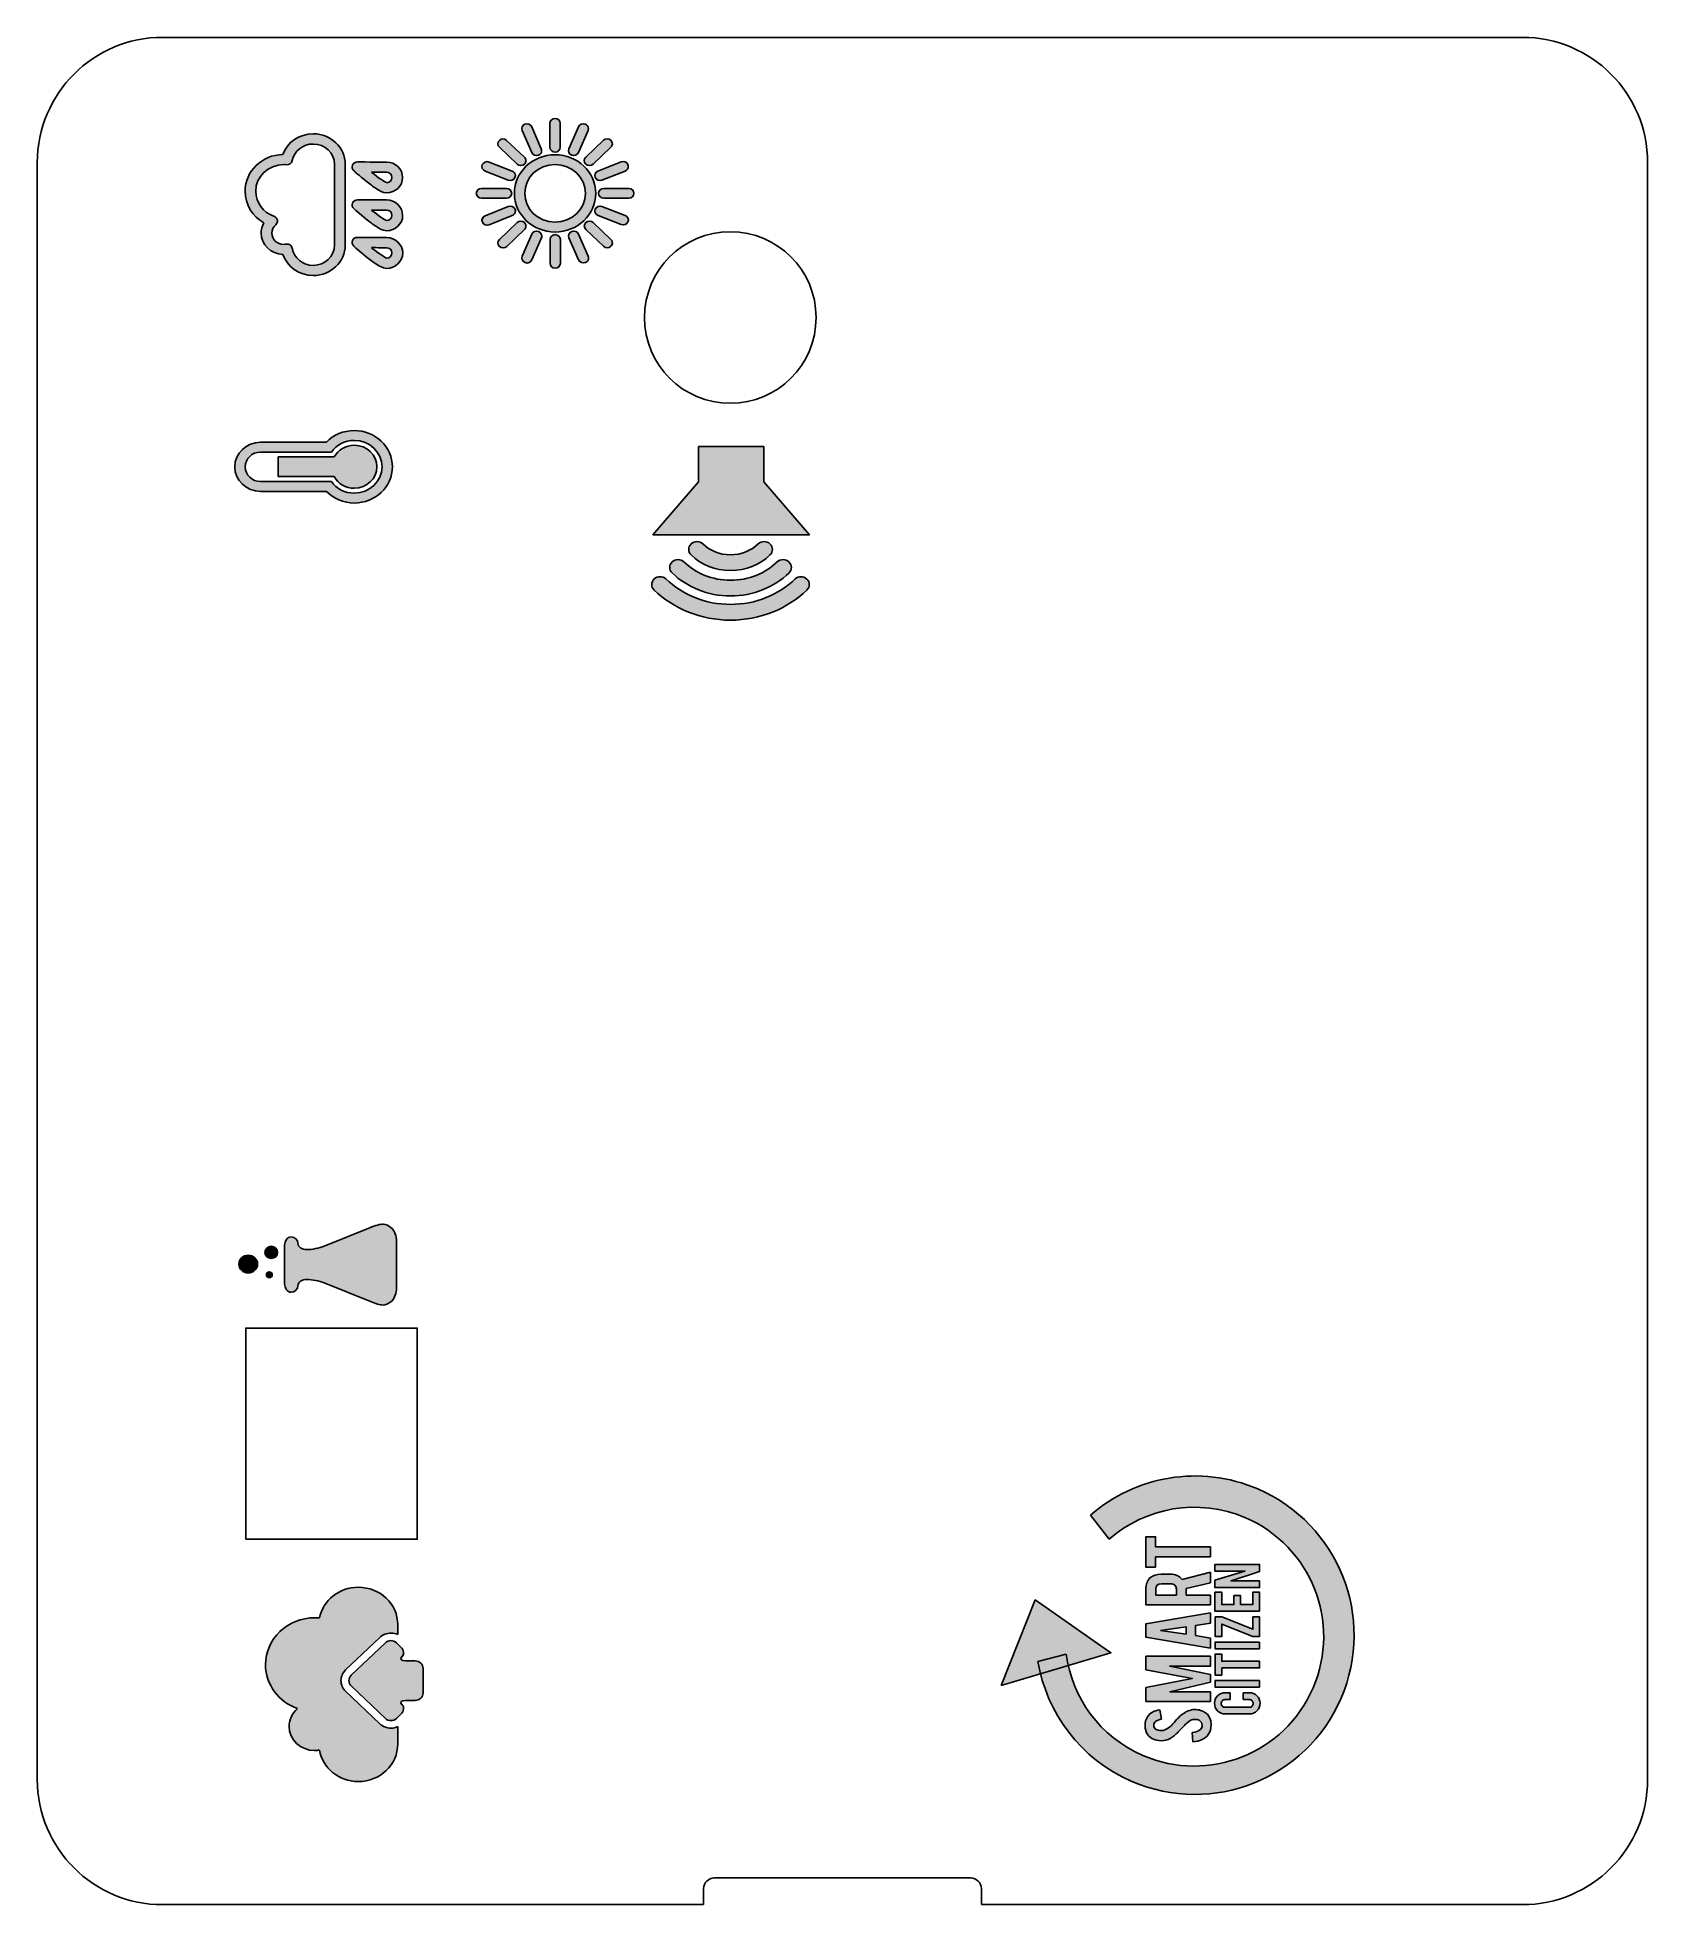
# Model space of a CAD drawing. Header units: millimetres. Extents: x 489.2 to 550.2, y -47.3 to 23.4.
import ezdxf

# ---------------------------------------------------------------- set-up
doc = ezdxf.new("R2010")
doc.units = ezdxf.units.MM
doc.header["$MEASUREMENT"] = 0
doc.layers.add('LASER CUT ACRILIC 3mm$CUT', color=1, linetype='Continuous', true_color=0xff0000)
doc.layers.add('LASER CUT ACRILIC 3mm$ENGRAVE IMAGE', color=178, linetype='Continuous', true_color=0x000000)

msp = doc.modelspace()

# ---------------------------------------------------------------- hatches: boundary and pattern name
at = {"layer": 'LASER CUT ACRILIC 3mm$ENGRAVE IMAGE'}
for points in [[(508.185, 18.922), (508.189, 18.924), (508.192, 18.925), (508.196, 18.927), (508.199, 18.929), (508.202, 18.93), (508.206, 18.932), (508.209, 18.934), (508.212, 18.935), (508.215, 18.937), (508.218, 18.939), (508.221, 18.941), (508.224, 18.943), (508.227, 18.945), (508.23, 18.947), (508.233, 18.949), (508.236, 18.952), (508.238, 18.954), (508.241, 18.956), (508.244, 18.959), (508.246, 18.961), (508.249, 18.963), (508.251, 18.966), (508.254, 18.968), (508.256, 18.971), (508.259, 18.973), (508.261, 18.976), (508.263, 18.979), (508.265, 18.981), (508.267, 18.984), (508.269, 18.987), (508.271, 18.99), (508.273, 18.992), (508.275, 18.995), (508.277, 18.998), (508.279, 19.001), (508.281, 19.004), (508.282, 19.007), (508.284, 19.01), (508.286, 19.013), (508.287, 19.016), (508.289, 19.019), (508.29, 19.022), (508.291, 19.025), (508.292, 19.029), (508.294, 19.032), (508.295, 19.035), (508.296, 19.038), (508.297, 19.041), (508.298, 19.045), (508.299, 19.048), (508.3, 19.051), (508.301, 19.054), (508.301, 19.058), (508.302, 19.061), (508.303, 19.064), (508.303, 19.068), (508.304, 19.071), (508.304, 19.074), (508.304, 19.078), (508.305, 19.081), (508.305, 19.085), (508.305, 19.088), (508.305, 19.091), (508.305, 19.095), (508.305, 19.099), (508.305, 19.104), (508.305, 19.108), (508.304, 19.113), (508.304, 19.117), (508.303, 19.122), (508.303, 19.126), (508.302, 19.13), (508.301, 19.135), (508.3, 19.139), (508.298, 19.144), (508.297, 19.148), (508.296, 19.153), (508.294, 19.157), (508.292, 19.161), (508.29, 19.166), (507.927, 20), (507.925, 20.004), (507.922, 20.009), (507.92, 20.013), (507.918, 20.017), (507.916, 20.021), (507.913, 20.025), (507.911, 20.029), (507.908, 20.033), (507.905, 20.037), (507.902, 20.041), (507.899, 20.044), (507.896, 20.048), (507.893, 20.051), (507.89, 20.055), (507.887, 20.058), (507.883, 20.061), (507.88, 20.064), (507.876, 20.067), (507.873, 20.07), (507.869, 20.073), (507.865, 20.076), (507.862, 20.079), (507.858, 20.081), (507.854, 20.084), (507.85, 20.086), (507.846, 20.088), (507.842, 20.091), (507.838, 20.093), (507.834, 20.095), (507.829, 20.097), (507.825, 20.099), (507.821, 20.1), (507.816, 20.102), (507.812, 20.104), (507.808, 20.105), (507.803, 20.107), (507.799, 20.108), (507.794, 20.109), (507.789, 20.11), (507.785, 20.111), (507.78, 20.112), (507.776, 20.113), (507.771, 20.113), (507.766, 20.114), (507.761, 20.114), (507.757, 20.114), (507.752, 20.115), (507.747, 20.115), (507.742, 20.115), (507.738, 20.115), (507.733, 20.114), (507.728, 20.114), (507.723, 20.113), (507.719, 20.113), (507.714, 20.112), (507.709, 20.111), (507.704, 20.11), (507.699, 20.109), (507.695, 20.108), (507.69, 20.107), (507.685, 20.105), (507.68, 20.104), (507.676, 20.102), (507.671, 20.1), (507.666, 20.099), (507.662, 20.097), (507.657, 20.094), (507.653, 20.092), (507.649, 20.09), (507.644, 20.088), (507.64, 20.085), (507.636, 20.083), (507.632, 20.08), (507.628, 20.077), (507.624, 20.074), (507.621, 20.071), (507.617, 20.068), (507.613, 20.065), (507.61, 20.062), (507.607, 20.059), (507.603, 20.056), (507.6, 20.052), (507.597, 20.049), (507.594, 20.046), (507.591, 20.042), (507.588, 20.038), (507.585, 20.035), (507.583, 20.031), (507.58, 20.027), (507.578, 20.023), (507.575, 20.02), (507.573, 20.016), (507.571, 20.012), (507.569, 20.008), (507.567, 20.004), (507.565, 20), (507.563, 19.995), (507.562, 19.991), (507.56, 19.987), (507.559, 19.983), (507.557, 19.979), (507.556, 19.974), (507.555, 19.97), (507.554, 19.965), (507.553, 19.961), (507.552, 19.957), (507.552, 19.952), (507.551, 19.948), (507.551, 19.943), (507.55, 19.939), (507.55, 19.934), (507.55, 19.93), (507.55, 19.925), (507.55, 19.921), (507.55, 19.916), (507.551, 19.912), (507.551, 19.907), (507.552, 19.903), (507.553, 19.898), (507.554, 19.894), (507.555, 19.889), (507.556, 19.885), (507.557, 19.88), (507.558, 19.876), (507.56, 19.871), (507.561, 19.867), (507.563, 19.862), (507.565, 19.858), (507.929, 19.023), (507.931, 19.019), (507.933, 19.015), (507.935, 19.01), (507.937, 19.006), (507.94, 19.002), (507.942, 18.998), (507.945, 18.994), (507.948, 18.99), (507.95, 18.986), (507.953, 18.983), (507.956, 18.979), (507.959, 18.976), (507.962, 18.972), (507.966, 18.969), (507.969, 18.965), (507.972, 18.962), (507.976, 18.959), (507.979, 18.956), (507.983, 18.953), (507.987, 18.95), (507.99, 18.947), (507.994, 18.945), (507.998, 18.942), (508.002, 18.94), (508.006, 18.937), (508.01, 18.935), (508.014, 18.933), (508.018, 18.93), (508.022, 18.928), (508.027, 18.926), (508.031, 18.925), (508.035, 18.923), (508.04, 18.921), (508.044, 18.92), (508.048, 18.918), (508.053, 18.917), (508.057, 18.915), (508.062, 18.914), (508.067, 18.913), (508.071, 18.912), (508.076, 18.911), (508.081, 18.911), (508.085, 18.91), (508.09, 18.91), (508.095, 18.909), (508.099, 18.909), (508.104, 18.909), (508.109, 18.909), (508.114, 18.909), (508.119, 18.909), (508.123, 18.909), (508.128, 18.909), (508.133, 18.91), (508.138, 18.91), (508.143, 18.911), (508.147, 18.912), (508.152, 18.913), (508.157, 18.914), (508.162, 18.915), (508.166, 18.916), (508.171, 18.918), (508.176, 18.919), (508.181, 18.921)], [(508.617, 20.131), (508.617, 19.228), (508.618, 19.223), (508.618, 19.218), (508.618, 19.213), (508.619, 19.209), (508.619, 19.204), (508.62, 19.199), (508.621, 19.195), (508.621, 19.19), (508.623, 19.186), (508.624, 19.181), (508.625, 19.177), (508.626, 19.172), (508.628, 19.168), (508.629, 19.164), (508.631, 19.16), (508.633, 19.155), (508.635, 19.151), (508.637, 19.147), (508.639, 19.143), (508.641, 19.139), (508.644, 19.135), (508.646, 19.131), (508.649, 19.127), (508.651, 19.124), (508.654, 19.12), (508.657, 19.116), (508.66, 19.113), (508.662, 19.109), (508.666, 19.106), (508.669, 19.103), (508.672, 19.099), (508.675, 19.096), (508.679, 19.093), (508.682, 19.09), (508.686, 19.087), (508.689, 19.084), (508.693, 19.081), (508.697, 19.079), (508.7, 19.076), (508.704, 19.074), (508.708, 19.071), (508.712, 19.069), (508.716, 19.066), (508.72, 19.064), (508.725, 19.062), (508.729, 19.06), (508.733, 19.058), (508.737, 19.056), (508.742, 19.055), (508.746, 19.053), (508.751, 19.052), (508.755, 19.05), (508.76, 19.049), (508.765, 19.048), (508.769, 19.047), (508.774, 19.046), (508.779, 19.045), (508.784, 19.044), (508.789, 19.043), (508.794, 19.043), (508.798, 19.042), (508.803, 19.042), (508.808, 19.042), (508.813, 19.042), (508.819, 19.042), (508.824, 19.042), (508.829, 19.042), (508.834, 19.043), (508.839, 19.043), (508.843, 19.044), (508.848, 19.045), (508.853, 19.046), (508.858, 19.047), (508.863, 19.048), (508.867, 19.049), (508.872, 19.05), (508.877, 19.052), (508.881, 19.053), (508.886, 19.055), (508.89, 19.056), (508.894, 19.058), (508.899, 19.06), (508.903, 19.062), (508.907, 19.064), (508.911, 19.066), (508.915, 19.069), (508.919, 19.071), (508.923, 19.074), (508.927, 19.076), (508.931, 19.079), (508.935, 19.081), (508.938, 19.084), (508.942, 19.087), (508.946, 19.09), (508.949, 19.093), (508.952, 19.096), (508.956, 19.099), (508.959, 19.103), (508.962, 19.106), (508.965, 19.109), (508.968, 19.113), (508.971, 19.116), (508.974, 19.12), (508.976, 19.124), (508.979, 19.127), (508.981, 19.131), (508.984, 19.135), (508.986, 19.139), (508.988, 19.143), (508.99, 19.147), (508.992, 19.151), (508.994, 19.155), (508.996, 19.16), (508.998, 19.164), (508.999, 19.168), (509.001, 19.172), (509.002, 19.177), (509.004, 19.181), (509.005, 19.186), (509.006, 19.19), (509.007, 19.195), (509.007, 19.199), (509.008, 19.204), (509.009, 19.209), (509.009, 19.213), (509.009, 19.218), (509.01, 19.223), (509.01, 19.228), (509.009, 20.132), (509.009, 20.136), (509.009, 20.141), (509.009, 20.146), (509.008, 20.15), (509.008, 20.155), (509.007, 20.16), (509.006, 20.164), (509.005, 20.169), (509.004, 20.173), (509.003, 20.178), (509.002, 20.182), (509.001, 20.187), (508.999, 20.191), (508.998, 20.195), (508.996, 20.199), (508.994, 20.204), (508.992, 20.208), (508.99, 20.212), (508.988, 20.216), (508.986, 20.22), (508.983, 20.224), (508.981, 20.228), (508.979, 20.231), (508.976, 20.235), (508.973, 20.239), (508.97, 20.242), (508.968, 20.246), (508.965, 20.249), (508.962, 20.253), (508.958, 20.256), (508.955, 20.259), (508.952, 20.262), (508.949, 20.266), (508.945, 20.269), (508.942, 20.272), (508.938, 20.274), (508.934, 20.277), (508.931, 20.28), (508.927, 20.283), (508.923, 20.285), (508.919, 20.288), (508.915, 20.29), (508.911, 20.292), (508.907, 20.294), (508.903, 20.296), (508.898, 20.298), (508.894, 20.3), (508.89, 20.302), (508.885, 20.304), (508.881, 20.305), (508.876, 20.307), (508.872, 20.308), (508.867, 20.31), (508.862, 20.311), (508.858, 20.312), (508.853, 20.313), (508.848, 20.314), (508.843, 20.315), (508.838, 20.315), (508.833, 20.316), (508.829, 20.316), (508.824, 20.316), (508.819, 20.317), (508.813, 20.317), (508.808, 20.317), (508.803, 20.316), (508.798, 20.316), (508.793, 20.316), (508.788, 20.315), (508.784, 20.315), (508.779, 20.314), (508.774, 20.313), (508.769, 20.312), (508.764, 20.311), (508.76, 20.31), (508.755, 20.308), (508.751, 20.307), (508.746, 20.305), (508.742, 20.304), (508.737, 20.302), (508.733, 20.3), (508.728, 20.298), (508.724, 20.296), (508.72, 20.294), (508.716, 20.292), (508.712, 20.29), (508.708, 20.287), (508.704, 20.285), (508.7, 20.282), (508.696, 20.28), (508.692, 20.277), (508.689, 20.274), (508.685, 20.271), (508.682, 20.268), (508.678, 20.265), (508.675, 20.262), (508.671, 20.259), (508.668, 20.256), (508.665, 20.253), (508.662, 20.249), (508.659, 20.246), (508.656, 20.242), (508.654, 20.239), (508.651, 20.235), (508.648, 20.231), (508.646, 20.227), (508.643, 20.223), (508.641, 20.22), (508.639, 20.216), (508.637, 20.211), (508.635, 20.207), (508.633, 20.203), (508.631, 20.199), (508.629, 20.195), (508.628, 20.191), (508.626, 20.186), (508.625, 20.182), (508.624, 20.177), (508.622, 20.173), (508.621, 20.168), (508.62, 20.164), (508.62, 20.159), (508.619, 20.155), (508.618, 20.15), (508.618, 20.145), (508.618, 20.14), (508.618, 20.136)], [(509.7, 20.001), (509.337, 19.167), (509.335, 19.162), (509.334, 19.158), (509.332, 19.153), (509.33, 19.149), (509.329, 19.144), (509.328, 19.14), (509.327, 19.135), (509.326, 19.131), (509.325, 19.126), (509.324, 19.121), (509.323, 19.117), (509.323, 19.112), (509.323, 19.108), (509.322, 19.103), (509.322, 19.099), (509.322, 19.094), (509.322, 19.089), (509.322, 19.085), (509.323, 19.08), (509.323, 19.076), (509.324, 19.071), (509.324, 19.067), (509.325, 19.063), (509.326, 19.058), (509.327, 19.054), (509.328, 19.049), (509.329, 19.045), (509.331, 19.041), (509.332, 19.037), (509.333, 19.032), (509.335, 19.028), (509.337, 19.024), (509.339, 19.02), (509.341, 19.016), (509.343, 19.012), (509.345, 19.008), (509.347, 19.004), (509.349, 19), (509.352, 18.996), (509.354, 18.992), (509.357, 18.989), (509.36, 18.985), (509.363, 18.981), (509.366, 18.978), (509.369, 18.974), (509.372, 18.971), (509.375, 18.968), (509.378, 18.964), (509.382, 18.961), (509.385, 18.958), (509.389, 18.955), (509.392, 18.952), (509.396, 18.949), (509.4, 18.946), (509.404, 18.944), (509.408, 18.941), (509.412, 18.938), (509.416, 18.936), (509.42, 18.934), (509.425, 18.931), (509.429, 18.929), (509.434, 18.927), (509.438, 18.925), (509.443, 18.923), (509.448, 18.921), (509.452, 18.92), (509.457, 18.918), (509.462, 18.917), (509.467, 18.916), (509.471, 18.914), (509.476, 18.913), (509.481, 18.912), (509.486, 18.912), (509.491, 18.911), (509.495, 18.91), (509.5, 18.91), (509.505, 18.909), (509.51, 18.909), (509.515, 18.909), (509.519, 18.909), (509.524, 18.909), (509.529, 18.909), (509.534, 18.91), (509.538, 18.91), (509.543, 18.911), (509.548, 18.911), (509.552, 18.912), (509.557, 18.913), (509.562, 18.914), (509.566, 18.915), (509.571, 18.916), (509.575, 18.917), (509.58, 18.919), (509.584, 18.92), (509.589, 18.922), (509.593, 18.923), (509.597, 18.925), (509.602, 18.927), (509.606, 18.929), (509.61, 18.931), (509.614, 18.933), (509.618, 18.935), (509.622, 18.938), (509.626, 18.94), (509.63, 18.943), (509.634, 18.945), (509.638, 18.948), (509.642, 18.951), (509.645, 18.954), (509.649, 18.957), (509.652, 18.96), (509.656, 18.963), (509.659, 18.966), (509.662, 18.969), (509.666, 18.973), (509.669, 18.976), (509.672, 18.98), (509.675, 18.983), (509.678, 18.987), (509.68, 18.991), (509.683, 18.995), (509.686, 18.999), (509.688, 19.003), (509.691, 19.007), (509.693, 19.011), (509.695, 19.015), (509.697, 19.02), (509.699, 19.024), (510.061, 19.858), (510.063, 19.862), (510.065, 19.867), (510.067, 19.871), (510.068, 19.876), (510.07, 19.88), (510.071, 19.885), (510.072, 19.889), (510.073, 19.894), (510.074, 19.898), (510.074, 19.903), (510.075, 19.907), (510.076, 19.912), (510.076, 19.916), (510.076, 19.921), (510.076, 19.925), (510.077, 19.93), (510.076, 19.933), (510.076, 19.937), (510.076, 19.94), (510.076, 19.944), (510.076, 19.947), (510.075, 19.95), (510.075, 19.954), (510.074, 19.957), (510.074, 19.96), (510.073, 19.964), (510.073, 19.967), (510.072, 19.97), (510.071, 19.974), (510.07, 19.977), (510.069, 19.98), (510.068, 19.983), (510.067, 19.986), (510.066, 19.99), (510.065, 19.993), (510.064, 19.996), (510.062, 19.999), (510.061, 20.002), (510.06, 20.005), (510.058, 20.008), (510.057, 20.011), (510.055, 20.014), (510.054, 20.017), (510.052, 20.02), (510.05, 20.023), (510.048, 20.026), (510.046, 20.029), (510.045, 20.032), (510.043, 20.035), (510.041, 20.038), (510.038, 20.04), (510.036, 20.043), (510.034, 20.046), (510.032, 20.048), (510.03, 20.051), (510.027, 20.053), (510.025, 20.056), (510.022, 20.059), (510.02, 20.061), (510.017, 20.063), (510.015, 20.066), (510.012, 20.068), (510.009, 20.07), (510.007, 20.073), (510.004, 20.075), (510.001, 20.077), (509.998, 20.079), (509.995, 20.081), (509.992, 20.083), (509.989, 20.085), (509.986, 20.087), (509.983, 20.089), (509.98, 20.091), (509.976, 20.093), (509.973, 20.094), (509.97, 20.096), (509.966, 20.098), (509.963, 20.099), (509.96, 20.101), (509.956, 20.102), (509.951, 20.104), (509.947, 20.106), (509.942, 20.107), (509.937, 20.108), (509.933, 20.11), (509.928, 20.111), (509.923, 20.112), (509.918, 20.113), (509.913, 20.113), (509.909, 20.114), (509.904, 20.115), (509.899, 20.115), (509.894, 20.115), (509.889, 20.116), (509.885, 20.116), (509.88, 20.116), (509.875, 20.116), (509.87, 20.115), (509.866, 20.115), (509.861, 20.115), (509.856, 20.114), (509.851, 20.113), (509.847, 20.113), (509.842, 20.112), (509.837, 20.111), (509.833, 20.11), (509.828, 20.109), (509.824, 20.107), (509.819, 20.106), (509.815, 20.104), (509.81, 20.103), (509.806, 20.101), (509.802, 20.099), (509.797, 20.098), (509.793, 20.096), (509.789, 20.094), (509.785, 20.091), (509.781, 20.089), (509.777, 20.087), (509.773, 20.084), (509.769, 20.082), (509.765, 20.079), (509.761, 20.077), (509.757, 20.074), (509.754, 20.071), (509.75, 20.068), (509.747, 20.065), (509.743, 20.062), (509.74, 20.059), (509.737, 20.055), (509.733, 20.052), (509.73, 20.049), (509.727, 20.045), (509.724, 20.042), (509.721, 20.038), (509.719, 20.034), (509.716, 20.03), (509.713, 20.026), (509.711, 20.022), (509.709, 20.018), (509.706, 20.014), (509.704, 20.01), (509.702, 20.006)], [(507.651, 18.584), (507.655, 18.587), (507.658, 18.591), (507.661, 18.594), (507.665, 18.598), (507.668, 18.601), (507.671, 18.605), (507.674, 18.609), (507.676, 18.613), (507.679, 18.617), (507.682, 18.621), (507.684, 18.625), (507.686, 18.629), (507.689, 18.633), (507.691, 18.637), (507.693, 18.641), (507.695, 18.645), (507.696, 18.65), (507.698, 18.654), (507.7, 18.658), (507.701, 18.662), (507.702, 18.667), (507.704, 18.671), (507.705, 18.676), (507.706, 18.68), (507.707, 18.684), (507.707, 18.689), (507.708, 18.693), (507.708, 18.698), (507.709, 18.702), (507.709, 18.707), (507.709, 18.711), (507.709, 18.716), (507.709, 18.72), (507.709, 18.724), (507.709, 18.729), (507.708, 18.733), (507.708, 18.738), (507.707, 18.742), (507.707, 18.746), (507.706, 18.751), (507.705, 18.755), (507.704, 18.759), (507.702, 18.764), (507.701, 18.768), (507.7, 18.772), (507.698, 18.776), (507.696, 18.781), (507.695, 18.785), (507.693, 18.789), (507.691, 18.793), (507.689, 18.797), (507.686, 18.801), (507.684, 18.805), (507.682, 18.809), (507.679, 18.813), (507.676, 18.817), (507.674, 18.821), (507.671, 18.825), (507.668, 18.829), (507.665, 18.833), (507.661, 18.836), (507.658, 18.84), (507.655, 18.844), (507.651, 18.847), (506.979, 19.486), (506.975, 19.489), (506.972, 19.492), (506.968, 19.495), (506.964, 19.498), (506.96, 19.501), (506.956, 19.504), (506.952, 19.507), (506.948, 19.509), (506.944, 19.512), (506.94, 19.514), (506.936, 19.516), (506.932, 19.518), (506.928, 19.521), (506.923, 19.522), (506.919, 19.524), (506.915, 19.526), (506.91, 19.528), (506.906, 19.529), (506.901, 19.531), (506.897, 19.532), (506.892, 19.533), (506.887, 19.534), (506.883, 19.535), (506.878, 19.536), (506.874, 19.537), (506.869, 19.538), (506.864, 19.538), (506.86, 19.539), (506.855, 19.539), (506.85, 19.539), (506.845, 19.539), (506.841, 19.54), (506.836, 19.539), (506.831, 19.539), (506.827, 19.539), (506.822, 19.539), (506.817, 19.538), (506.813, 19.538), (506.808, 19.537), (506.803, 19.536), (506.799, 19.535), (506.794, 19.534), (506.789, 19.533), (506.785, 19.532), (506.78, 19.531), (506.776, 19.529), (506.771, 19.528), (506.767, 19.526), (506.762, 19.524), (506.758, 19.522), (506.754, 19.521), (506.749, 19.518), (506.745, 19.516), (506.741, 19.514), (506.737, 19.512), (506.733, 19.509), (506.729, 19.507), (506.725, 19.504), (506.721, 19.501), (506.717, 19.498), (506.713, 19.495), (506.709, 19.492), (506.705, 19.489), (506.702, 19.486), (506.698, 19.482), (506.695, 19.479), (506.692, 19.475), (506.688, 19.471), (506.685, 19.468), (506.682, 19.464), (506.68, 19.46), (506.677, 19.456), (506.674, 19.452), (506.672, 19.448), (506.669, 19.444), (506.667, 19.44), (506.665, 19.436), (506.663, 19.432), (506.661, 19.428), (506.659, 19.424), (506.657, 19.419), (506.656, 19.415), (506.654, 19.411), (506.653, 19.406), (506.652, 19.402), (506.65, 19.398), (506.649, 19.393), (506.648, 19.389), (506.648, 19.384), (506.647, 19.38), (506.646, 19.376), (506.646, 19.371), (506.645, 19.367), (506.645, 19.362), (506.645, 19.358), (506.645, 19.353), (506.645, 19.349), (506.645, 19.344), (506.645, 19.34), (506.646, 19.335), (506.646, 19.331), (506.647, 19.327), (506.648, 19.322), (506.649, 19.318), (506.65, 19.313), (506.651, 19.309), (506.652, 19.305), (506.653, 19.3), (506.655, 19.296), (506.656, 19.292), (506.658, 19.287), (506.659, 19.283), (506.661, 19.279), (506.663, 19.275), (506.665, 19.271), (506.668, 19.267), (506.67, 19.263), (506.672, 19.259), (506.675, 19.255), (506.678, 19.251), (506.68, 19.247), (506.683, 19.243), (506.686, 19.24), (506.689, 19.236), (506.693, 19.232), (506.696, 19.229), (506.699, 19.225), (506.703, 19.222), (507.374, 18.584), (507.378, 18.58), (507.381, 18.577), (507.385, 18.574), (507.389, 18.571), (507.393, 18.568), (507.397, 18.565), (507.401, 18.562), (507.405, 18.56), (507.409, 18.557), (507.413, 18.555), (507.417, 18.552), (507.422, 18.55), (507.426, 18.548), (507.43, 18.546), (507.435, 18.544), (507.439, 18.543), (507.444, 18.541), (507.448, 18.539), (507.453, 18.538), (507.457, 18.537), (507.462, 18.535), (507.466, 18.534), (507.471, 18.533), (507.475, 18.532), (507.48, 18.531), (507.485, 18.531), (507.489, 18.53), (507.494, 18.53), (507.499, 18.529), (507.503, 18.529), (507.508, 18.529), (507.513, 18.529), (507.518, 18.529), (507.522, 18.529), (507.527, 18.529), (507.532, 18.53), (507.536, 18.53), (507.541, 18.531), (507.546, 18.531), (507.55, 18.532), (507.555, 18.533), (507.559, 18.534), (507.564, 18.535), (507.569, 18.537), (507.573, 18.538), (507.578, 18.539), (507.582, 18.541), (507.587, 18.543), (507.591, 18.544), (507.595, 18.546), (507.6, 18.548), (507.604, 18.55), (507.608, 18.552), (507.612, 18.555), (507.616, 18.557), (507.62, 18.56), (507.625, 18.562), (507.628, 18.565), (507.632, 18.568), (507.636, 18.571), (507.64, 18.574), (507.644, 18.577), (507.647, 18.58)], [(509.977, 18.848), (509.973, 18.845), (509.97, 18.841), (509.966, 18.837), (509.963, 18.834), (509.96, 18.83), (509.957, 18.826), (509.954, 18.823), (509.951, 18.819), (509.949, 18.815), (509.946, 18.811), (509.944, 18.807), (509.941, 18.803), (509.939, 18.799), (509.937, 18.795), (509.935, 18.791), (509.933, 18.786), (509.932, 18.782), (509.93, 18.778), (509.928, 18.774), (509.927, 18.769), (509.926, 18.765), (509.925, 18.761), (509.924, 18.756), (509.923, 18.752), (509.922, 18.747), (509.921, 18.743), (509.92, 18.738), (509.92, 18.734), (509.919, 18.73), (509.919, 18.725), (509.919, 18.721), (509.919, 18.716), (509.919, 18.712), (509.919, 18.707), (509.919, 18.703), (509.92, 18.698), (509.92, 18.694), (509.921, 18.689), (509.922, 18.685), (509.923, 18.681), (509.924, 18.676), (509.925, 18.672), (509.926, 18.667), (509.927, 18.663), (509.928, 18.659), (509.93, 18.655), (509.932, 18.65), (509.933, 18.646), (509.935, 18.642), (509.937, 18.638), (509.939, 18.634), (509.941, 18.63), (509.944, 18.625), (509.946, 18.621), (509.949, 18.618), (509.951, 18.614), (509.954, 18.61), (509.957, 18.606), (509.96, 18.602), (509.963, 18.599), (509.966, 18.595), (509.97, 18.591), (509.973, 18.588), (509.977, 18.584), (509.98, 18.581), (509.984, 18.578), (509.988, 18.575), (509.992, 18.572), (509.996, 18.569), (510, 18.566), (510.004, 18.563), (510.008, 18.561), (510.012, 18.558), (510.016, 18.556), (510.02, 18.553), (510.025, 18.551), (510.029, 18.549), (510.033, 18.547), (510.038, 18.545), (510.042, 18.544), (510.047, 18.542), (510.051, 18.54), (510.056, 18.539), (510.06, 18.538), (510.065, 18.536), (510.069, 18.535), (510.074, 18.534), (510.078, 18.533), (510.083, 18.532), (510.088, 18.532), (510.092, 18.531), (510.097, 18.531), (510.102, 18.53), (510.106, 18.53), (510.111, 18.53), (510.116, 18.53), (510.121, 18.53), (510.125, 18.53), (510.13, 18.53), (510.135, 18.531), (510.139, 18.531), (510.144, 18.532), (510.149, 18.532), (510.153, 18.533), (510.158, 18.534), (510.162, 18.535), (510.167, 18.536), (510.171, 18.538), (510.176, 18.539), (510.18, 18.54), (510.185, 18.542), (510.189, 18.544), (510.194, 18.545), (510.198, 18.547), (510.202, 18.549), (510.207, 18.551), (510.211, 18.553), (510.215, 18.556), (510.219, 18.558), (510.223, 18.561), (510.227, 18.563), (510.231, 18.566), (510.235, 18.569), (510.239, 18.572), (510.243, 18.575), (510.246, 18.578), (510.25, 18.581), (510.254, 18.584), (510.924, 19.224), (510.928, 19.227), (510.931, 19.231), (510.935, 19.234), (510.938, 19.238), (510.941, 19.242), (510.944, 19.245), (510.947, 19.249), (510.95, 19.253), (510.952, 19.257), (510.955, 19.261), (510.957, 19.265), (510.96, 19.269), (510.962, 19.273), (510.964, 19.277), (510.966, 19.281), (510.968, 19.285), (510.97, 19.29), (510.971, 19.294), (510.973, 19.298), (510.974, 19.302), (510.976, 19.307), (510.977, 19.311), (510.978, 19.316), (510.979, 19.32), (510.98, 19.324), (510.981, 19.329), (510.981, 19.333), (510.982, 19.338), (510.982, 19.342), (510.982, 19.347), (510.983, 19.351), (510.983, 19.355), (510.983, 19.36), (510.982, 19.364), (510.982, 19.369), (510.982, 19.373), (510.981, 19.378), (510.981, 19.382), (510.98, 19.387), (510.979, 19.391), (510.978, 19.396), (510.977, 19.4), (510.976, 19.404), (510.974, 19.409), (510.973, 19.413), (510.971, 19.417), (510.97, 19.421), (510.968, 19.426), (510.966, 19.43), (510.964, 19.434), (510.962, 19.438), (510.96, 19.442), (510.957, 19.446), (510.955, 19.45), (510.952, 19.454), (510.95, 19.458), (510.947, 19.462), (510.944, 19.465), (510.941, 19.469), (510.938, 19.473), (510.935, 19.476), (510.931, 19.48), (510.928, 19.484), (510.924, 19.487), (510.921, 19.49), (510.917, 19.494), (510.913, 19.497), (510.91, 19.5), (510.906, 19.503), (510.902, 19.506), (510.898, 19.508), (510.894, 19.511), (510.89, 19.513), (510.886, 19.516), (510.881, 19.518), (510.877, 19.52), (510.873, 19.522), (510.869, 19.524), (510.864, 19.526), (510.86, 19.528), (510.855, 19.53), (510.851, 19.531), (510.846, 19.533), (510.842, 19.534), (510.837, 19.535), (510.833, 19.536), (510.828, 19.537), (510.824, 19.538), (510.819, 19.539), (510.814, 19.54), (510.81, 19.54), (510.805, 19.541), (510.8, 19.541), (510.795, 19.541), (510.791, 19.541), (510.786, 19.542), (510.781, 19.541), (510.777, 19.541), (510.772, 19.541), (510.767, 19.541), (510.763, 19.54), (510.758, 19.54), (510.753, 19.539), (510.749, 19.538), (510.744, 19.537), (510.739, 19.536), (510.735, 19.535), (510.73, 19.534), (510.726, 19.533), (510.721, 19.531), (510.717, 19.53), (510.712, 19.528), (510.708, 19.526), (510.703, 19.524), (510.699, 19.522), (510.695, 19.52), (510.69, 19.518), (510.686, 19.516), (510.682, 19.513), (510.678, 19.511), (510.674, 19.508), (510.67, 19.506), (510.666, 19.503), (510.662, 19.5), (510.658, 19.497), (510.654, 19.494), (510.651, 19.49), (510.647, 19.487)], [(509.976, 18.848), (509.973, 18.844), (509.969, 18.841), (509.966, 18.837), (509.963, 18.834), (509.96, 18.83), (509.957, 18.826), (509.954, 18.823), (509.951, 18.819), (509.949, 18.815), (509.946, 18.811), (509.944, 18.807), (509.942, 18.803), (509.939, 18.799), (509.937, 18.795), (509.935, 18.79), (509.933, 18.786), (509.932, 18.782), (509.93, 18.778), (509.929, 18.774), (509.927, 18.769), (509.926, 18.765), (509.925, 18.761), (509.924, 18.756), (509.923, 18.752), (509.922, 18.747), (509.921, 18.743), (509.921, 18.738), (509.92, 18.734), (509.92, 18.73), (509.919, 18.725), (509.919, 18.721), (509.919, 18.716), (509.919, 18.712), (509.919, 18.707), (509.92, 18.703), (509.92, 18.698), (509.921, 18.694), (509.921, 18.689), (509.922, 18.685), (509.923, 18.681), (509.924, 18.676), (509.925, 18.672), (509.926, 18.667), (509.927, 18.663), (509.929, 18.659), (509.93, 18.655), (509.932, 18.65), (509.934, 18.646), (509.935, 18.642), (509.937, 18.638), (509.939, 18.634), (509.942, 18.63), (509.944, 18.626), (509.946, 18.622), (509.949, 18.618), (509.952, 18.614), (509.954, 18.61), (509.957, 18.606), (509.96, 18.602), (509.963, 18.599), (509.966, 18.595), (509.97, 18.592), (509.973, 18.588), (509.977, 18.585), (509.98, 18.581), (509.984, 18.578), (509.988, 18.575), (509.992, 18.572), (509.996, 18.569), (510, 18.566), (510.004, 18.563), (510.008, 18.561), (510.012, 18.558), (510.016, 18.556), (510.02, 18.553), (510.024, 18.551), (510.029, 18.549), (510.033, 18.547), (510.037, 18.545), (510.042, 18.544), (510.046, 18.542), (510.051, 18.54), (510.055, 18.539), (510.06, 18.538), (510.064, 18.536), (510.069, 18.535), (510.074, 18.534), (510.078, 18.533), (510.083, 18.533), (510.087, 18.532), (510.092, 18.531), (510.097, 18.531), (510.101, 18.53), (510.106, 18.53), (510.111, 18.53), (510.116, 18.53), (510.12, 18.53), (510.125, 18.53), (510.13, 18.53), (510.134, 18.531), (510.139, 18.531), (510.144, 18.532), (510.148, 18.533), (510.153, 18.533), (510.157, 18.534), (510.162, 18.535), (510.167, 18.536), (510.171, 18.538), (510.176, 18.539), (510.18, 18.54), (510.185, 18.542), (510.189, 18.544), (510.193, 18.545), (510.198, 18.547), (510.202, 18.549), (510.206, 18.551), (510.21, 18.553), (510.215, 18.556), (510.219, 18.558), (510.223, 18.561), (510.227, 18.563), (510.231, 18.566), (510.235, 18.569), (510.239, 18.572), (510.242, 18.575), (510.246, 18.578), (510.25, 18.581), (510.253, 18.585), (510.924, 19.224), (510.928, 19.227), (510.931, 19.231), (510.935, 19.234), (510.938, 19.238), (510.941, 19.241), (510.944, 19.245), (510.947, 19.249), (510.95, 19.253), (510.953, 19.257), (510.955, 19.261), (510.958, 19.265), (510.96, 19.269), (510.962, 19.273), (510.964, 19.277), (510.966, 19.281), (510.968, 19.285), (510.97, 19.289), (510.972, 19.294), (510.973, 19.298), (510.974, 19.302), (510.976, 19.307), (510.977, 19.311), (510.978, 19.315), (510.979, 19.32), (510.98, 19.324), (510.981, 19.329), (510.981, 19.333), (510.982, 19.337), (510.982, 19.342), (510.982, 19.346), (510.983, 19.351), (510.983, 19.355), (510.983, 19.36), (510.982, 19.364), (510.982, 19.369), (510.982, 19.373), (510.981, 19.378), (510.981, 19.382), (510.98, 19.386), (510.979, 19.391), (510.978, 19.395), (510.977, 19.4), (510.976, 19.404), (510.974, 19.408), (510.973, 19.413), (510.972, 19.417), (510.97, 19.421), (510.968, 19.425), (510.966, 19.43), (510.964, 19.434), (510.962, 19.438), (510.96, 19.442), (510.958, 19.446), (510.955, 19.45), (510.953, 19.454), (510.95, 19.458), (510.947, 19.462), (510.944, 19.466), (510.941, 19.469), (510.938, 19.473), (510.935, 19.477), (510.931, 19.48), (510.928, 19.484), (510.924, 19.487), (510.921, 19.491), (510.917, 19.494), (510.913, 19.497), (510.91, 19.5), (510.906, 19.503), (510.902, 19.506), (510.898, 19.508), (510.894, 19.511), (510.89, 19.513), (510.885, 19.516), (510.881, 19.518), (510.877, 19.52), (510.873, 19.522), (510.868, 19.524), (510.864, 19.526), (510.86, 19.528), (510.855, 19.53), (510.851, 19.531), (510.846, 19.533), (510.842, 19.534), (510.837, 19.535), (510.833, 19.536), (510.828, 19.537), (510.823, 19.538), (510.819, 19.539), (510.814, 19.54), (510.809, 19.54), (510.805, 19.541), (510.8, 19.541), (510.795, 19.541), (510.791, 19.542), (510.786, 19.542), (510.781, 19.542), (510.777, 19.541), (510.772, 19.541), (510.767, 19.541), (510.762, 19.54), (510.758, 19.54), (510.753, 19.539), (510.749, 19.538), (510.744, 19.537), (510.739, 19.536), (510.735, 19.535), (510.73, 19.534), (510.726, 19.533), (510.721, 19.531), (510.717, 19.53), (510.712, 19.528), (510.708, 19.526), (510.704, 19.524), (510.699, 19.522), (510.695, 19.52), (510.691, 19.518), (510.687, 19.516), (510.682, 19.513), (510.678, 19.511), (510.674, 19.508), (510.67, 19.506), (510.666, 19.503), (510.662, 19.5), (510.659, 19.497), (510.655, 19.494), (510.651, 19.491), (510.648, 19.487)], [(507.295, 18.076), (507.297, 18.081), (507.299, 18.085), (507.3, 18.09), (507.302, 18.094), (507.303, 18.098), (507.304, 18.103), (507.306, 18.107), (507.307, 18.112), (507.307, 18.116), (507.308, 18.121), (507.309, 18.125), (507.309, 18.13), (507.31, 18.134), (507.31, 18.139), (507.31, 18.143), (507.31, 18.148), (507.31, 18.151), (507.31, 18.155), (507.31, 18.158), (507.31, 18.161), (507.31, 18.165), (507.309, 18.168), (507.309, 18.171), (507.308, 18.175), (507.308, 18.178), (507.307, 18.181), (507.306, 18.185), (507.306, 18.188), (507.305, 18.191), (507.304, 18.194), (507.303, 18.198), (507.302, 18.201), (507.301, 18.204), (507.3, 18.207), (507.299, 18.21), (507.298, 18.214), (507.296, 18.217), (507.295, 18.22), (507.293, 18.223), (507.292, 18.226), (507.29, 18.229), (507.289, 18.232), (507.287, 18.235), (507.286, 18.238), (507.284, 18.241), (507.282, 18.244), (507.28, 18.247), (507.278, 18.249), (507.276, 18.252), (507.274, 18.255), (507.272, 18.258), (507.27, 18.26), (507.268, 18.263), (507.265, 18.266), (507.263, 18.268), (507.261, 18.271), (507.258, 18.273), (507.256, 18.276), (507.253, 18.278), (507.251, 18.281), (507.248, 18.283), (507.245, 18.285), (507.243, 18.288), (507.24, 18.29), (507.237, 18.292), (507.234, 18.294), (507.231, 18.297), (507.228, 18.299), (507.225, 18.301), (507.222, 18.303), (507.219, 18.305), (507.216, 18.306), (507.213, 18.308), (507.209, 18.31), (507.206, 18.312), (507.203, 18.314), (507.199, 18.315), (507.196, 18.317), (507.193, 18.318), (507.189, 18.32), (506.312, 18.665), (506.307, 18.666), (506.302, 18.668), (506.297, 18.67), (506.293, 18.671), (506.288, 18.672), (506.283, 18.673), (506.278, 18.674), (506.273, 18.675), (506.269, 18.676), (506.264, 18.677), (506.259, 18.678), (506.254, 18.678), (506.249, 18.678), (506.245, 18.679), (506.24, 18.679), (506.235, 18.679), (506.23, 18.679), (506.225, 18.679), (506.221, 18.678), (506.216, 18.678), (506.211, 18.677), (506.207, 18.677), (506.202, 18.676), (506.197, 18.675), (506.193, 18.674), (506.188, 18.673), (506.184, 18.672), (506.179, 18.671), (506.175, 18.669), (506.17, 18.668), (506.166, 18.666), (506.161, 18.665), (506.157, 18.663), (506.153, 18.661), (506.149, 18.659), (506.144, 18.657), (506.14, 18.655), (506.136, 18.653), (506.132, 18.651), (506.128, 18.648), (506.124, 18.646), (506.12, 18.643), (506.117, 18.64), (506.113, 18.638), (506.109, 18.635), (506.106, 18.632), (506.102, 18.629), (506.099, 18.626), (506.096, 18.622), (506.092, 18.619), (506.089, 18.616), (506.086, 18.612), (506.083, 18.609), (506.08, 18.605), (506.077, 18.602), (506.074, 18.598), (506.072, 18.594), (506.069, 18.59), (506.067, 18.586), (506.064, 18.582), (506.062, 18.578), (506.06, 18.573), (506.058, 18.569), (506.056, 18.565), (506.054, 18.56), (506.052, 18.556), (506.05, 18.551), (506.049, 18.547), (506.048, 18.542), (506.046, 18.538), (506.045, 18.533), (506.044, 18.528), (506.043, 18.524), (506.043, 18.519), (506.042, 18.515), (506.042, 18.51), (506.041, 18.506), (506.041, 18.501), (506.041, 18.496), (506.041, 18.492), (506.041, 18.487), (506.041, 18.483), (506.041, 18.478), (506.042, 18.474), (506.042, 18.469), (506.043, 18.465), (506.044, 18.461), (506.045, 18.456), (506.046, 18.452), (506.047, 18.447), (506.048, 18.443), (506.049, 18.439), (506.051, 18.435), (506.052, 18.43), (506.054, 18.426), (506.056, 18.422), (506.057, 18.418), (506.059, 18.414), (506.061, 18.41), (506.064, 18.406), (506.066, 18.402), (506.068, 18.398), (506.071, 18.394), (506.073, 18.39), (506.076, 18.387), (506.078, 18.383), (506.081, 18.38), (506.084, 18.376), (506.087, 18.373), (506.09, 18.369), (506.094, 18.366), (506.097, 18.363), (506.1, 18.359), (506.104, 18.356), (506.107, 18.353), (506.111, 18.35), (506.115, 18.347), (506.118, 18.344), (506.122, 18.342), (506.126, 18.339), (506.13, 18.336), (506.135, 18.334), (506.139, 18.332), (506.143, 18.329), (506.148, 18.327), (506.152, 18.325), (506.157, 18.323), (506.161, 18.321), (507.04, 17.975), (507.044, 17.973), (507.049, 17.971), (507.054, 17.97), (507.058, 17.968), (507.063, 17.967), (507.068, 17.966), (507.073, 17.965), (507.078, 17.964), (507.082, 17.963), (507.087, 17.963), (507.092, 17.962), (507.097, 17.962), (507.101, 17.961), (507.106, 17.961), (507.111, 17.961), (507.116, 17.961), (507.121, 17.961), (507.125, 17.961), (507.13, 17.962), (507.135, 17.962), (507.139, 17.963), (507.144, 17.963), (507.149, 17.964), (507.153, 17.965), (507.158, 17.966), (507.163, 17.967), (507.167, 17.968), (507.172, 17.97), (507.176, 17.971), (507.181, 17.972), (507.185, 17.974), (507.189, 17.976), (507.194, 17.977), (507.198, 17.979), (507.202, 17.981), (507.206, 17.983), (507.211, 17.985), (507.215, 17.988), (507.219, 17.99), (507.223, 17.992), (507.226, 17.995), (507.23, 17.998), (507.234, 18), (507.238, 18.003), (507.241, 18.006), (507.245, 18.009), (507.249, 18.012), (507.252, 18.015), (507.255, 18.018), (507.259, 18.022), (507.262, 18.025), (507.265, 18.028), (507.268, 18.032), (507.271, 18.036), (507.274, 18.039), (507.277, 18.043), (507.279, 18.047), (507.282, 18.051), (507.284, 18.055), (507.287, 18.059), (507.289, 18.063), (507.291, 18.068), (507.293, 18.072)], [(510.439, 18.321), (510.434, 18.319), (510.43, 18.317), (510.425, 18.315), (510.421, 18.313), (510.416, 18.311), (510.412, 18.308), (510.408, 18.306), (510.404, 18.303), (510.4, 18.301), (510.396, 18.298), (510.392, 18.295), (510.389, 18.292), (510.385, 18.289), (510.381, 18.286), (510.378, 18.283), (510.375, 18.28), (510.371, 18.277), (510.368, 18.273), (510.365, 18.27), (510.362, 18.267), (510.359, 18.263), (510.356, 18.26), (510.353, 18.256), (510.351, 18.252), (510.348, 18.248), (510.346, 18.245), (510.343, 18.241), (510.341, 18.237), (510.339, 18.233), (510.337, 18.229), (510.335, 18.225), (510.333, 18.221), (510.331, 18.216), (510.33, 18.212), (510.328, 18.208), (510.327, 18.204), (510.326, 18.199), (510.324, 18.195), (510.323, 18.191), (510.322, 18.186), (510.321, 18.182), (510.321, 18.178), (510.32, 18.173), (510.319, 18.169), (510.319, 18.164), (510.319, 18.16), (510.318, 18.155), (510.318, 18.151), (510.318, 18.146), (510.318, 18.141), (510.319, 18.137), (510.319, 18.132), (510.319, 18.128), (510.32, 18.123), (510.321, 18.119), (510.322, 18.114), (510.323, 18.11), (510.324, 18.105), (510.325, 18.1), (510.326, 18.096), (510.328, 18.091), (510.329, 18.087), (510.331, 18.082), (510.333, 18.078), (510.335, 18.074), (510.337, 18.069), (510.339, 18.065), (510.342, 18.061), (510.344, 18.057), (510.347, 18.053), (510.349, 18.049), (510.352, 18.045), (510.355, 18.041), (510.357, 18.037), (510.36, 18.034), (510.364, 18.03), (510.367, 18.027), (510.37, 18.023), (510.373, 18.02), (510.377, 18.017), (510.38, 18.013), (510.383, 18.01), (510.387, 18.007), (510.391, 18.005), (510.394, 18.002), (510.398, 17.999), (510.402, 17.997), (510.406, 17.994), (510.41, 17.992), (510.414, 17.989), (510.418, 17.987), (510.422, 17.985), (510.426, 17.983), (510.431, 17.981), (510.435, 17.979), (510.439, 17.977), (510.444, 17.976), (510.448, 17.974), (510.452, 17.973), (510.457, 17.971), (510.461, 17.97), (510.466, 17.969), (510.471, 17.968), (510.475, 17.967), (510.48, 17.966), (510.484, 17.965), (510.489, 17.965), (510.494, 17.964), (510.499, 17.964), (510.503, 17.963), (510.508, 17.963), (510.513, 17.963), (510.518, 17.963), (510.522, 17.963), (510.527, 17.963), (510.532, 17.964), (510.537, 17.964), (510.542, 17.965), (510.546, 17.965), (510.551, 17.966), (510.556, 17.967), (510.561, 17.968), (510.566, 17.969), (510.57, 17.971), (510.575, 17.972), (510.58, 17.974), (510.585, 17.975), (510.589, 17.977), (511.467, 18.323), (511.47, 18.325), (511.474, 18.326), (511.477, 18.328), (511.48, 18.329), (511.484, 18.331), (511.487, 18.333), (511.49, 18.334), (511.493, 18.336), (511.497, 18.338), (511.5, 18.34), (511.503, 18.342), (511.506, 18.344), (511.509, 18.346), (511.512, 18.348), (511.515, 18.35), (511.517, 18.352), (511.52, 18.355), (511.523, 18.357), (511.525, 18.359), (511.528, 18.361), (511.531, 18.364), (511.533, 18.366), (511.536, 18.369), (511.538, 18.371), (511.54, 18.374), (511.543, 18.377), (511.545, 18.379), (511.547, 18.382), (511.549, 18.385), (511.551, 18.387), (511.553, 18.39), (511.555, 18.393), (511.557, 18.396), (511.559, 18.399), (511.561, 18.401), (511.563, 18.404), (511.564, 18.407), (511.566, 18.41), (511.568, 18.413), (511.569, 18.416), (511.571, 18.42), (511.572, 18.423), (511.573, 18.426), (511.575, 18.429), (511.576, 18.432), (511.577, 18.435), (511.578, 18.438), (511.579, 18.442), (511.58, 18.445), (511.581, 18.448), (511.582, 18.451), (511.583, 18.455), (511.584, 18.458), (511.584, 18.461), (511.585, 18.465), (511.585, 18.468), (511.586, 18.472), (511.586, 18.475), (511.587, 18.478), (511.587, 18.482), (511.587, 18.485), (511.587, 18.489), (511.587, 18.492), (511.587, 18.495), (511.587, 18.5), (511.587, 18.504), (511.587, 18.509), (511.587, 18.513), (511.586, 18.518), (511.585, 18.523), (511.585, 18.527), (511.584, 18.532), (511.583, 18.536), (511.582, 18.541), (511.581, 18.545), (511.579, 18.55), (511.578, 18.554), (511.576, 18.559), (511.575, 18.563), (511.573, 18.567), (511.571, 18.572), (511.569, 18.576), (511.567, 18.58), (511.564, 18.585), (511.562, 18.589), (511.56, 18.593), (511.557, 18.597), (511.554, 18.6), (511.551, 18.604), (511.549, 18.608), (511.546, 18.612), (511.543, 18.615), (511.539, 18.619), (511.536, 18.622), (511.533, 18.625), (511.53, 18.628), (511.526, 18.632), (511.523, 18.635), (511.519, 18.638), (511.515, 18.64), (511.512, 18.643), (511.508, 18.646), (511.504, 18.648), (511.5, 18.651), (511.496, 18.653), (511.492, 18.656), (511.488, 18.658), (511.484, 18.66), (511.48, 18.662), (511.475, 18.664), (511.471, 18.666), (511.467, 18.668), (511.462, 18.669), (511.458, 18.671), (511.454, 18.672), (511.449, 18.674), (511.445, 18.675), (511.44, 18.676), (511.435, 18.677), (511.431, 18.678), (511.426, 18.679), (511.421, 18.68), (511.417, 18.68), (511.412, 18.681), (511.407, 18.681), (511.403, 18.682), (511.398, 18.682), (511.393, 18.682), (511.388, 18.682), (511.383, 18.682), (511.378, 18.682), (511.374, 18.681), (511.369, 18.681), (511.364, 18.68), (511.359, 18.68), (511.354, 18.679), (511.349, 18.678), (511.345, 18.677), (511.34, 18.676), (511.335, 18.674), (511.33, 18.673), (511.325, 18.672), (511.321, 18.67), (511.316, 18.668)], [(510.439, 18.321), (510.435, 18.319), (510.43, 18.317), (510.426, 18.315), (510.421, 18.313), (510.417, 18.311), (510.413, 18.308), (510.408, 18.306), (510.404, 18.303), (510.4, 18.301), (510.396, 18.298), (510.393, 18.295), (510.389, 18.292), (510.385, 18.289), (510.382, 18.286), (510.378, 18.283), (510.375, 18.28), (510.371, 18.277), (510.368, 18.273), (510.365, 18.27), (510.362, 18.267), (510.359, 18.263), (510.356, 18.259), (510.354, 18.256), (510.351, 18.252), (510.348, 18.248), (510.346, 18.244), (510.344, 18.241), (510.341, 18.237), (510.339, 18.233), (510.337, 18.229), (510.335, 18.225), (510.333, 18.221), (510.332, 18.216), (510.33, 18.212), (510.329, 18.208), (510.327, 18.204), (510.326, 18.199), (510.325, 18.195), (510.323, 18.191), (510.322, 18.186), (510.322, 18.182), (510.321, 18.178), (510.32, 18.173), (510.32, 18.169), (510.319, 18.164), (510.319, 18.16), (510.319, 18.155), (510.319, 18.151), (510.319, 18.146), (510.319, 18.141), (510.319, 18.137), (510.319, 18.132), (510.32, 18.128), (510.32, 18.123), (510.321, 18.119), (510.322, 18.114), (510.323, 18.11), (510.324, 18.105), (510.325, 18.1), (510.327, 18.096), (510.328, 18.091), (510.33, 18.087), (510.331, 18.082), (510.333, 18.078), (510.335, 18.074), (510.337, 18.069), (510.34, 18.065), (510.342, 18.061), (510.344, 18.057), (510.347, 18.053), (510.349, 18.049), (510.352, 18.045), (510.355, 18.041), (510.358, 18.037), (510.361, 18.034), (510.364, 18.03), (510.367, 18.027), (510.37, 18.023), (510.374, 18.02), (510.377, 18.017), (510.38, 18.013), (510.384, 18.01), (510.387, 18.007), (510.391, 18.005), (510.395, 18.002), (510.399, 17.999), (510.402, 17.996), (510.406, 17.994), (510.41, 17.992), (510.414, 17.989), (510.418, 17.987), (510.423, 17.985), (510.427, 17.983), (510.431, 17.981), (510.435, 17.979), (510.44, 17.977), (510.444, 17.975), (510.448, 17.974), (510.453, 17.972), (510.457, 17.971), (510.462, 17.97), (510.466, 17.969), (510.471, 17.968), (510.475, 17.967), (510.48, 17.966), (510.485, 17.965), (510.489, 17.964), (510.494, 17.964), (510.499, 17.963), (510.503, 17.963), (510.508, 17.963), (510.513, 17.963), (510.518, 17.963), (510.522, 17.963), (510.527, 17.963), (510.532, 17.963), (510.537, 17.964), (510.542, 17.964), (510.546, 17.965), (510.551, 17.966), (510.556, 17.967), (510.561, 17.968), (510.565, 17.969), (510.57, 17.97), (510.575, 17.972), (510.579, 17.973), (510.584, 17.975), (510.589, 17.977), (511.467, 18.323), (511.47, 18.325), (511.474, 18.326), (511.477, 18.328), (511.48, 18.329), (511.484, 18.331), (511.487, 18.333), (511.49, 18.334), (511.494, 18.336), (511.497, 18.338), (511.5, 18.34), (511.503, 18.342), (511.506, 18.344), (511.509, 18.346), (511.512, 18.348), (511.515, 18.35), (511.517, 18.352), (511.52, 18.355), (511.523, 18.357), (511.526, 18.359), (511.528, 18.361), (511.531, 18.364), (511.533, 18.366), (511.536, 18.369), (511.538, 18.371), (511.54, 18.374), (511.543, 18.377), (511.545, 18.379), (511.547, 18.382), (511.549, 18.385), (511.551, 18.387), (511.553, 18.39), (511.555, 18.393), (511.557, 18.396), (511.559, 18.399), (511.561, 18.401), (511.563, 18.404), (511.564, 18.407), (511.566, 18.41), (511.567, 18.413), (511.569, 18.416), (511.57, 18.42), (511.572, 18.423), (511.573, 18.426), (511.574, 18.429), (511.576, 18.432), (511.577, 18.435), (511.578, 18.438), (511.579, 18.442), (511.58, 18.445), (511.581, 18.448), (511.582, 18.451), (511.582, 18.455), (511.583, 18.458), (511.584, 18.461), (511.584, 18.465), (511.585, 18.468), (511.585, 18.472), (511.586, 18.475), (511.586, 18.478), (511.587, 18.482), (511.587, 18.485), (511.587, 18.489), (511.587, 18.492), (511.587, 18.495), (511.587, 18.5), (511.587, 18.504), (511.587, 18.509), (511.586, 18.513), (511.586, 18.518), (511.585, 18.522), (511.584, 18.527), (511.583, 18.531), (511.582, 18.536), (511.581, 18.54), (511.58, 18.545), (511.579, 18.549), (511.577, 18.554), (511.576, 18.558), (511.574, 18.563), (511.573, 18.567), (511.571, 18.572), (511.569, 18.576), (511.566, 18.58), (511.564, 18.584), (511.562, 18.588), (511.559, 18.592), (511.557, 18.596), (511.554, 18.6), (511.551, 18.604), (511.548, 18.608), (511.545, 18.611), (511.542, 18.615), (511.539, 18.618), (511.536, 18.622), (511.533, 18.625), (511.53, 18.628), (511.526, 18.631), (511.523, 18.635), (511.519, 18.637), (511.515, 18.64), (511.512, 18.643), (511.508, 18.646), (511.504, 18.648), (511.5, 18.651), (511.496, 18.653), (511.492, 18.656), (511.488, 18.658), (511.484, 18.66), (511.48, 18.662), (511.476, 18.664), (511.471, 18.666), (511.467, 18.668), (511.463, 18.669), (511.458, 18.671), (511.454, 18.672), (511.449, 18.674), (511.445, 18.675), (511.44, 18.676), (511.436, 18.677), (511.431, 18.678), (511.426, 18.679), (511.422, 18.68), (511.417, 18.68), (511.412, 18.681), (511.407, 18.681), (511.403, 18.682), (511.398, 18.682), (511.393, 18.682), (511.388, 18.682), (511.383, 18.682), (511.379, 18.682), (511.374, 18.681), (511.369, 18.681), (511.364, 18.68), (511.359, 18.68), (511.354, 18.679), (511.35, 18.678), (511.345, 18.677), (511.34, 18.676), (511.335, 18.674), (511.33, 18.673), (511.326, 18.672), (511.321, 18.67), (511.316, 18.668)], [(507.17, 17.478), (507.169, 17.483), (507.169, 17.488), (507.169, 17.493), (507.169, 17.497), (507.168, 17.502), (507.167, 17.507), (507.167, 17.511), (507.166, 17.516), (507.165, 17.52), (507.163, 17.525), (507.162, 17.529), (507.161, 17.534), (507.159, 17.538), (507.158, 17.542), (507.156, 17.547), (507.154, 17.551), (507.152, 17.555), (507.15, 17.559), (507.148, 17.563), (507.146, 17.567), (507.144, 17.571), (507.141, 17.575), (507.139, 17.579), (507.136, 17.582), (507.133, 17.586), (507.131, 17.59), (507.128, 17.593), (507.125, 17.597), (507.122, 17.6), (507.119, 17.603), (507.116, 17.607), (507.112, 17.61), (507.109, 17.613), (507.105, 17.616), (507.102, 17.619), (507.098, 17.622), (507.095, 17.625), (507.091, 17.627), (507.087, 17.63), (507.083, 17.633), (507.079, 17.635), (507.075, 17.637), (507.071, 17.64), (507.067, 17.642), (507.063, 17.644), (507.059, 17.646), (507.054, 17.648), (507.05, 17.65), (507.046, 17.651), (507.041, 17.653), (507.037, 17.655), (507.032, 17.656), (507.028, 17.657), (507.023, 17.659), (507.018, 17.66), (507.013, 17.661), (507.009, 17.661), (507.004, 17.662), (506.999, 17.663), (506.994, 17.663), (506.989, 17.664), (506.984, 17.664), (506.979, 17.664), (506.974, 17.664), (506.024, 17.664), (506.019, 17.664), (506.014, 17.664), (506.009, 17.664), (506.004, 17.663), (505.999, 17.663), (505.994, 17.662), (505.99, 17.661), (505.985, 17.66), (505.98, 17.659), (505.975, 17.658), (505.971, 17.657), (505.966, 17.656), (505.961, 17.654), (505.957, 17.653), (505.952, 17.651), (505.948, 17.649), (505.944, 17.648), (505.939, 17.646), (505.935, 17.644), (505.931, 17.641), (505.927, 17.639), (505.923, 17.637), (505.919, 17.635), (505.915, 17.632), (505.911, 17.63), (505.907, 17.627), (505.903, 17.624), (505.9, 17.621), (505.896, 17.619), (505.893, 17.616), (505.889, 17.613), (505.886, 17.609), (505.883, 17.606), (505.879, 17.603), (505.876, 17.6), (505.873, 17.596), (505.87, 17.593), (505.867, 17.589), (505.865, 17.586), (505.862, 17.582), (505.859, 17.578), (505.857, 17.574), (505.855, 17.571), (505.852, 17.567), (505.85, 17.563), (505.848, 17.559), (505.846, 17.555), (505.844, 17.55), (505.842, 17.546), (505.841, 17.542), (505.839, 17.538), (505.838, 17.533), (505.836, 17.529), (505.835, 17.525), (505.834, 17.52), (505.833, 17.516), (505.832, 17.511), (505.831, 17.507), (505.83, 17.502), (505.83, 17.497), (505.829, 17.493), (505.829, 17.488), (505.829, 17.483), (505.829, 17.478), (505.829, 17.474), (505.829, 17.469), (505.829, 17.464), (505.83, 17.459), (505.83, 17.455), (505.831, 17.45), (505.832, 17.445), (505.833, 17.441), (505.834, 17.436), (505.835, 17.432), (505.836, 17.427), (505.838, 17.423), (505.839, 17.419), (505.841, 17.414), (505.842, 17.41), (505.844, 17.406), (505.846, 17.402), (505.848, 17.398), (505.85, 17.394), (505.852, 17.39), (505.855, 17.386), (505.857, 17.382), (505.86, 17.378), (505.862, 17.374), (505.865, 17.37), (505.868, 17.367), (505.871, 17.363), (505.873, 17.36), (505.876, 17.356), (505.88, 17.353), (505.883, 17.35), (505.886, 17.347), (505.889, 17.343), (505.893, 17.34), (505.896, 17.337), (505.9, 17.334), (505.904, 17.332), (505.907, 17.329), (505.911, 17.326), (505.915, 17.324), (505.919, 17.321), (505.923, 17.319), (505.927, 17.317), (505.931, 17.314), (505.935, 17.312), (505.94, 17.31), (505.944, 17.308), (505.948, 17.306), (505.953, 17.305), (505.957, 17.303), (505.962, 17.302), (505.966, 17.3), (505.971, 17.299), (505.976, 17.298), (505.98, 17.297), (505.985, 17.296), (505.99, 17.295), (505.995, 17.294), (506, 17.293), (506.005, 17.293), (506.009, 17.292), (506.014, 17.292), (506.02, 17.292), (506.025, 17.292), (506.975, 17.292), (506.98, 17.292), (506.985, 17.292), (506.99, 17.292), (506.995, 17.293), (507, 17.293), (507.005, 17.294), (507.009, 17.295), (507.014, 17.296), (507.019, 17.297), (507.024, 17.298), (507.028, 17.299), (507.033, 17.3), (507.037, 17.302), (507.042, 17.303), (507.046, 17.305), (507.051, 17.306), (507.055, 17.308), (507.059, 17.31), (507.063, 17.312), (507.068, 17.314), (507.072, 17.317), (507.076, 17.319), (507.08, 17.321), (507.084, 17.324), (507.087, 17.326), (507.091, 17.329), (507.095, 17.332), (507.099, 17.334), (507.102, 17.337), (507.106, 17.34), (507.109, 17.343), (507.112, 17.347), (507.116, 17.35), (507.119, 17.353), (507.122, 17.356), (507.125, 17.36), (507.128, 17.363), (507.131, 17.367), (507.134, 17.37), (507.136, 17.374), (507.139, 17.378), (507.141, 17.382), (507.144, 17.386), (507.146, 17.39), (507.148, 17.394), (507.15, 17.398), (507.152, 17.402), (507.154, 17.406), (507.156, 17.41), (507.158, 17.414), (507.159, 17.419), (507.161, 17.423), (507.162, 17.427), (507.163, 17.432), (507.165, 17.436), (507.166, 17.441), (507.167, 17.445), (507.167, 17.45), (507.168, 17.455), (507.169, 17.459), (507.169, 17.464), (507.169, 17.469), (507.169, 17.474)], [(507.191, 16.633), (507.194, 16.635), (507.198, 16.636), (507.201, 16.638), (507.205, 16.639), (507.208, 16.641), (507.211, 16.643), (507.215, 16.645), (507.218, 16.646), (507.221, 16.648), (507.224, 16.65), (507.227, 16.652), (507.23, 16.654), (507.233, 16.656), (507.236, 16.658), (507.239, 16.66), (507.242, 16.663), (507.244, 16.665), (507.247, 16.667), (507.25, 16.669), (507.252, 16.672), (507.255, 16.674), (507.257, 16.677), (507.26, 16.679), (507.262, 16.682), (507.265, 16.684), (507.267, 16.687), (507.269, 16.689), (507.272, 16.692), (507.274, 16.695), (507.276, 16.698), (507.278, 16.7), (507.28, 16.703), (507.282, 16.706), (507.284, 16.709), (507.285, 16.712), (507.287, 16.715), (507.289, 16.718), (507.291, 16.721), (507.292, 16.724), (507.294, 16.727), (507.295, 16.73), (507.297, 16.733), (507.298, 16.736), (507.299, 16.739), (507.301, 16.742), (507.302, 16.745), (507.303, 16.748), (507.304, 16.752), (507.305, 16.755), (507.306, 16.758), (507.307, 16.761), (507.308, 16.765), (507.308, 16.768), (507.309, 16.771), (507.31, 16.775), (507.31, 16.778), (507.311, 16.781), (507.311, 16.785), (507.312, 16.788), (507.312, 16.791), (507.312, 16.795), (507.312, 16.798), (507.312, 16.802), (507.312, 16.805), (507.312, 16.809), (507.312, 16.814), (507.312, 16.818), (507.311, 16.823), (507.311, 16.827), (507.31, 16.832), (507.309, 16.836), (507.308, 16.841), (507.307, 16.845), (507.306, 16.85), (507.305, 16.854), (507.304, 16.859), (507.302, 16.863), (507.3, 16.868), (507.299, 16.872), (507.297, 16.876), (507.295, 16.881), (507.293, 16.885), (507.291, 16.89), (507.288, 16.894), (507.286, 16.898), (507.283, 16.902), (507.281, 16.906), (507.278, 16.91), (507.275, 16.914), (507.272, 16.917), (507.269, 16.921), (507.266, 16.924), (507.263, 16.928), (507.26, 16.931), (507.257, 16.935), (507.253, 16.938), (507.25, 16.941), (507.246, 16.944), (507.243, 16.947), (507.239, 16.95), (507.235, 16.953), (507.231, 16.955), (507.227, 16.958), (507.224, 16.961), (507.22, 16.963), (507.215, 16.965), (507.211, 16.968), (507.207, 16.97), (507.203, 16.972), (507.199, 16.974), (507.194, 16.976), (507.19, 16.977), (507.186, 16.979), (507.181, 16.981), (507.177, 16.982), (507.172, 16.983), (507.168, 16.985), (507.163, 16.986), (507.159, 16.987), (507.154, 16.988), (507.149, 16.989), (507.145, 16.989), (507.14, 16.99), (507.135, 16.991), (507.131, 16.991), (507.126, 16.991), (507.121, 16.992), (507.116, 16.992), (507.112, 16.992), (507.107, 16.992), (507.102, 16.991), (507.097, 16.991), (507.092, 16.99), (507.088, 16.99), (507.083, 16.989), (507.078, 16.988), (507.073, 16.987), (507.069, 16.986), (507.064, 16.985), (507.059, 16.984), (507.054, 16.983), (507.05, 16.981), (507.045, 16.979), (507.04, 16.978), (506.164, 16.63), (506.159, 16.629), (506.155, 16.627), (506.15, 16.624), (506.146, 16.622), (506.141, 16.62), (506.137, 16.618), (506.133, 16.615), (506.129, 16.613), (506.125, 16.61), (506.121, 16.607), (506.117, 16.604), (506.113, 16.602), (506.11, 16.599), (506.106, 16.596), (506.103, 16.592), (506.099, 16.589), (506.096, 16.586), (506.093, 16.583), (506.09, 16.579), (506.087, 16.576), (506.084, 16.572), (506.081, 16.569), (506.078, 16.565), (506.075, 16.561), (506.073, 16.557), (506.07, 16.554), (506.068, 16.55), (506.066, 16.546), (506.064, 16.542), (506.062, 16.538), (506.06, 16.534), (506.058, 16.53), (506.056, 16.525), (506.054, 16.521), (506.053, 16.517), (506.051, 16.513), (506.05, 16.508), (506.049, 16.504), (506.048, 16.5), (506.047, 16.495), (506.046, 16.491), (506.045, 16.487), (506.045, 16.482), (506.044, 16.478), (506.044, 16.473), (506.043, 16.469), (506.043, 16.464), (506.043, 16.46), (506.043, 16.455), (506.043, 16.451), (506.043, 16.446), (506.044, 16.442), (506.044, 16.437), (506.045, 16.432), (506.045, 16.428), (506.046, 16.423), (506.047, 16.419), (506.048, 16.414), (506.05, 16.41), (506.051, 16.405), (506.052, 16.401), (506.054, 16.396), (506.056, 16.392), (506.058, 16.388), (506.06, 16.383), (506.062, 16.379), (506.064, 16.374), (506.066, 16.37), (506.069, 16.366), (506.071, 16.362), (506.074, 16.358), (506.077, 16.354), (506.08, 16.35), (506.083, 16.346), (506.086, 16.343), (506.089, 16.339), (506.092, 16.336), (506.095, 16.332), (506.098, 16.329), (506.102, 16.326), (506.105, 16.323), (506.109, 16.32), (506.112, 16.317), (506.116, 16.314), (506.12, 16.311), (506.123, 16.308), (506.127, 16.305), (506.131, 16.303), (506.135, 16.301), (506.139, 16.298), (506.143, 16.296), (506.147, 16.294), (506.152, 16.292), (506.156, 16.29), (506.16, 16.288), (506.164, 16.286), (506.169, 16.284), (506.173, 16.283), (506.178, 16.281), (506.182, 16.28), (506.187, 16.279), (506.191, 16.278), (506.196, 16.277), (506.2, 16.276), (506.205, 16.275), (506.21, 16.274), (506.214, 16.273), (506.219, 16.273), (506.224, 16.272), (506.228, 16.272), (506.233, 16.272), (506.238, 16.272), (506.243, 16.272), (506.248, 16.272), (506.252, 16.272), (506.257, 16.273), (506.262, 16.273), (506.267, 16.274), (506.272, 16.275), (506.276, 16.275), (506.281, 16.276), (506.286, 16.277), (506.291, 16.279), (506.295, 16.28), (506.3, 16.281), (506.305, 16.283), (506.31, 16.285), (506.314, 16.286)], [(507.191, 16.634), (507.194, 16.635), (507.198, 16.636), (507.201, 16.638), (507.205, 16.64), (507.208, 16.641), (507.211, 16.643), (507.214, 16.645), (507.218, 16.647), (507.221, 16.648), (507.224, 16.65), (507.227, 16.652), (507.23, 16.654), (507.233, 16.656), (507.236, 16.658), (507.239, 16.661), (507.241, 16.663), (507.244, 16.665), (507.247, 16.667), (507.25, 16.67), (507.252, 16.672), (507.255, 16.674), (507.257, 16.677), (507.26, 16.679), (507.262, 16.682), (507.265, 16.684), (507.267, 16.687), (507.269, 16.69), (507.271, 16.692), (507.273, 16.695), (507.276, 16.698), (507.278, 16.7), (507.28, 16.703), (507.282, 16.706), (507.283, 16.709), (507.285, 16.712), (507.287, 16.715), (507.289, 16.718), (507.29, 16.721), (507.292, 16.724), (507.293, 16.727), (507.295, 16.73), (507.296, 16.733), (507.298, 16.736), (507.299, 16.739), (507.3, 16.742), (507.301, 16.745), (507.303, 16.749), (507.304, 16.752), (507.305, 16.755), (507.306, 16.758), (507.306, 16.761), (507.307, 16.765), (507.308, 16.768), (507.309, 16.771), (507.309, 16.775), (507.31, 16.778), (507.31, 16.781), (507.311, 16.785), (507.311, 16.788), (507.312, 16.791), (507.312, 16.795), (507.312, 16.798), (507.312, 16.802), (507.312, 16.805), (507.312, 16.81), (507.312, 16.814), (507.311, 16.819), (507.311, 16.823), (507.31, 16.827), (507.31, 16.832), (507.309, 16.836), (507.308, 16.841), (507.307, 16.845), (507.306, 16.85), (507.304, 16.854), (507.303, 16.859), (507.302, 16.863), (507.3, 16.867), (507.298, 16.872), (507.297, 16.876), (507.295, 16.881), (507.292, 16.885), (507.29, 16.889), (507.288, 16.894), (507.286, 16.898), (507.283, 16.902), (507.28, 16.906), (507.278, 16.91), (507.275, 16.913), (507.272, 16.917), (507.269, 16.921), (507.266, 16.924), (507.263, 16.928), (507.26, 16.931), (507.256, 16.935), (507.253, 16.938), (507.25, 16.941), (507.246, 16.944), (507.242, 16.947), (507.239, 16.95), (507.235, 16.953), (507.231, 16.956), (507.227, 16.958), (507.223, 16.961), (507.22, 16.963), (507.215, 16.965), (507.211, 16.968), (507.207, 16.97), (507.203, 16.972), (507.199, 16.974), (507.195, 16.976), (507.19, 16.977), (507.186, 16.979), (507.181, 16.981), (507.177, 16.982), (507.173, 16.984), (507.168, 16.985), (507.163, 16.986), (507.159, 16.987), (507.154, 16.988), (507.15, 16.989), (507.145, 16.99), (507.14, 16.99), (507.136, 16.991), (507.131, 16.991), (507.126, 16.992), (507.121, 16.992), (507.117, 16.992), (507.112, 16.992), (507.107, 16.992), (507.102, 16.991), (507.098, 16.991), (507.093, 16.991), (507.088, 16.99), (507.083, 16.989), (507.078, 16.989), (507.074, 16.988), (507.069, 16.987), (507.064, 16.985), (507.059, 16.984), (507.055, 16.983), (507.05, 16.981), (507.045, 16.98), (507.041, 16.978), (506.164, 16.631), (506.159, 16.629), (506.154, 16.627), (506.15, 16.625), (506.146, 16.622), (506.141, 16.62), (506.137, 16.618), (506.133, 16.615), (506.129, 16.613), (506.125, 16.61), (506.121, 16.607), (506.117, 16.605), (506.113, 16.602), (506.11, 16.599), (506.106, 16.596), (506.103, 16.592), (506.099, 16.589), (506.096, 16.586), (506.093, 16.583), (506.089, 16.579), (506.086, 16.576), (506.084, 16.572), (506.081, 16.569), (506.078, 16.565), (506.075, 16.561), (506.073, 16.557), (506.07, 16.554), (506.068, 16.55), (506.066, 16.546), (506.064, 16.542), (506.062, 16.538), (506.06, 16.534), (506.058, 16.53), (506.056, 16.525), (506.054, 16.521), (506.053, 16.517), (506.051, 16.513), (506.05, 16.509), (506.049, 16.504), (506.048, 16.5), (506.047, 16.495), (506.046, 16.491), (506.045, 16.487), (506.044, 16.482), (506.044, 16.478), (506.044, 16.473), (506.043, 16.469), (506.043, 16.464), (506.043, 16.46), (506.043, 16.455), (506.043, 16.451), (506.043, 16.446), (506.044, 16.442), (506.044, 16.437), (506.045, 16.433), (506.046, 16.428), (506.046, 16.423), (506.047, 16.419), (506.049, 16.414), (506.05, 16.41), (506.051, 16.405), (506.053, 16.401), (506.054, 16.396), (506.056, 16.392), (506.058, 16.388), (506.06, 16.383), (506.062, 16.379), (506.064, 16.374), (506.067, 16.37), (506.069, 16.366), (506.072, 16.362), (506.074, 16.358), (506.077, 16.354), (506.08, 16.35), (506.083, 16.347), (506.086, 16.343), (506.089, 16.339), (506.092, 16.336), (506.095, 16.332), (506.098, 16.329), (506.102, 16.326), (506.105, 16.323), (506.109, 16.32), (506.112, 16.317), (506.116, 16.314), (506.12, 16.311), (506.124, 16.308), (506.127, 16.306), (506.131, 16.303), (506.135, 16.301), (506.139, 16.298), (506.143, 16.296), (506.148, 16.294), (506.152, 16.292), (506.156, 16.29), (506.16, 16.288), (506.165, 16.286), (506.169, 16.285), (506.173, 16.283), (506.178, 16.282), (506.182, 16.28), (506.187, 16.279), (506.191, 16.278), (506.196, 16.277), (506.2, 16.276), (506.205, 16.275), (506.21, 16.274), (506.214, 16.274), (506.219, 16.273), (506.224, 16.273), (506.228, 16.272), (506.233, 16.272), (506.238, 16.272), (506.243, 16.272), (506.248, 16.272), (506.252, 16.272), (506.257, 16.273), (506.262, 16.273), (506.267, 16.274), (506.271, 16.275), (506.276, 16.275), (506.281, 16.276), (506.286, 16.277), (506.29, 16.279), (506.295, 16.28), (506.3, 16.281), (506.305, 16.283), (506.309, 16.285), (506.314, 16.286)], [(510.335, 16.881), (510.333, 16.877), (510.331, 16.872), (510.33, 16.868), (510.328, 16.863), (510.327, 16.859), (510.326, 16.854), (510.325, 16.85), (510.324, 16.845), (510.323, 16.841), (510.322, 16.836), (510.321, 16.831), (510.321, 16.827), (510.321, 16.822), (510.32, 16.818), (510.32, 16.813), (510.32, 16.809), (510.32, 16.804), (510.32, 16.8), (510.321, 16.795), (510.321, 16.791), (510.322, 16.786), (510.322, 16.782), (510.323, 16.777), (510.324, 16.773), (510.325, 16.769), (510.326, 16.764), (510.327, 16.76), (510.329, 16.756), (510.33, 16.751), (510.332, 16.747), (510.333, 16.743), (510.335, 16.739), (510.337, 16.735), (510.339, 16.731), (510.341, 16.727), (510.343, 16.723), (510.345, 16.719), (510.348, 16.715), (510.35, 16.711), (510.353, 16.707), (510.355, 16.703), (510.358, 16.7), (510.361, 16.696), (510.364, 16.693), (510.367, 16.689), (510.37, 16.686), (510.373, 16.682), (510.376, 16.679), (510.38, 16.676), (510.383, 16.673), (510.387, 16.67), (510.39, 16.667), (510.394, 16.664), (510.398, 16.661), (510.402, 16.658), (510.406, 16.656), (510.41, 16.653), (510.414, 16.651), (510.418, 16.648), (510.423, 16.646), (510.427, 16.644), (510.432, 16.642), (510.436, 16.64), (510.441, 16.638), (511.319, 16.294), (511.323, 16.292), (511.328, 16.291), (511.333, 16.289), (511.338, 16.288), (511.342, 16.286), (511.347, 16.285), (511.352, 16.284), (511.357, 16.283), (511.362, 16.282), (511.366, 16.282), (511.371, 16.281), (511.376, 16.28), (511.381, 16.28), (511.386, 16.28), (511.39, 16.28), (511.395, 16.28), (511.4, 16.28), (511.405, 16.28), (511.409, 16.28), (511.414, 16.281), (511.419, 16.281), (511.424, 16.282), (511.428, 16.282), (511.433, 16.283), (511.438, 16.284), (511.442, 16.285), (511.447, 16.286), (511.451, 16.288), (511.456, 16.289), (511.46, 16.29), (511.465, 16.292), (511.469, 16.294), (511.473, 16.295), (511.478, 16.297), (511.482, 16.299), (511.486, 16.301), (511.49, 16.303), (511.494, 16.306), (511.498, 16.308), (511.502, 16.31), (511.506, 16.313), (511.51, 16.315), (511.514, 16.318), (511.517, 16.321), (511.521, 16.324), (511.525, 16.327), (511.528, 16.33), (511.532, 16.333), (511.535, 16.336), (511.538, 16.339), (511.541, 16.343), (511.544, 16.346), (511.548, 16.35), (511.55, 16.353), (511.553, 16.357), (511.556, 16.361), (511.559, 16.365), (511.561, 16.369), (511.564, 16.373), (511.566, 16.377), (511.568, 16.381), (511.571, 16.385), (511.573, 16.39), (511.575, 16.394), (511.577, 16.399), (511.578, 16.403), (511.58, 16.408), (511.582, 16.412), (511.583, 16.417), (511.584, 16.421), (511.585, 16.426), (511.586, 16.43), (511.587, 16.435), (511.588, 16.439), (511.588, 16.444), (511.589, 16.448), (511.589, 16.452), (511.589, 16.457), (511.589, 16.461), (511.589, 16.466), (511.589, 16.469), (511.589, 16.473), (511.589, 16.476), (511.589, 16.479), (511.589, 16.483), (511.588, 16.486), (511.588, 16.489), (511.587, 16.493), (511.587, 16.496), (511.586, 16.5), (511.585, 16.503), (511.585, 16.506), (511.584, 16.509), (511.583, 16.513), (511.582, 16.516), (511.581, 16.519), (511.58, 16.522), (511.579, 16.526), (511.578, 16.529), (511.577, 16.532), (511.575, 16.535), (511.574, 16.538), (511.572, 16.541), (511.571, 16.544), (511.569, 16.547), (511.568, 16.551), (511.566, 16.553), (511.565, 16.556), (511.563, 16.559), (511.561, 16.562), (511.559, 16.565), (511.557, 16.568), (511.555, 16.571), (511.553, 16.574), (511.551, 16.576), (511.549, 16.579), (511.547, 16.582), (511.544, 16.584), (511.542, 16.587), (511.54, 16.59), (511.537, 16.592), (511.535, 16.595), (511.532, 16.597), (511.53, 16.599), (511.527, 16.602), (511.524, 16.604), (511.522, 16.606), (511.519, 16.609), (511.516, 16.611), (511.513, 16.613), (511.51, 16.615), (511.507, 16.617), (511.504, 16.619), (511.501, 16.621), (511.498, 16.623), (511.495, 16.625), (511.492, 16.627), (511.488, 16.628), (511.485, 16.63), (511.482, 16.632), (511.478, 16.633), (511.475, 16.635), (511.471, 16.636), (511.468, 16.638), (510.59, 16.983), (510.585, 16.985), (510.581, 16.986), (510.576, 16.988), (510.571, 16.989), (510.567, 16.99), (510.562, 16.992), (510.557, 16.993), (510.552, 16.994), (510.547, 16.995), (510.543, 16.995), (510.538, 16.996), (510.533, 16.996), (510.528, 16.997), (510.524, 16.997), (510.519, 16.997), (510.514, 16.997), (510.509, 16.997), (510.505, 16.997), (510.5, 16.996), (510.495, 16.996), (510.49, 16.996), (510.486, 16.995), (510.481, 16.994), (510.477, 16.993), (510.472, 16.992), (510.467, 16.991), (510.463, 16.99), (510.458, 16.989), (510.454, 16.987), (510.45, 16.986), (510.445, 16.984), (510.441, 16.983), (510.436, 16.981), (510.432, 16.979), (510.428, 16.977), (510.424, 16.975), (510.42, 16.973), (510.416, 16.971), (510.412, 16.968), (510.408, 16.966), (510.404, 16.963), (510.4, 16.961), (510.396, 16.958), (510.393, 16.955), (510.389, 16.952), (510.385, 16.949), (510.382, 16.946), (510.378, 16.943), (510.375, 16.94), (510.372, 16.936), (510.369, 16.933), (510.365, 16.93), (510.362, 16.926), (510.359, 16.922), (510.357, 16.918), (510.354, 16.915), (510.351, 16.911), (510.349, 16.907), (510.346, 16.903), (510.344, 16.898), (510.341, 16.894), (510.339, 16.89), (510.337, 16.886)], [(510.46, 17.48), (510.46, 17.476), (510.46, 17.471), (510.46, 17.466), (510.461, 17.461), (510.461, 17.457), (510.462, 17.452), (510.463, 17.447), (510.464, 17.443), (510.465, 17.438), (510.466, 17.434), (510.467, 17.429), (510.468, 17.425), (510.47, 17.42), (510.471, 17.416), (510.473, 17.412), (510.475, 17.408), (510.477, 17.403), (510.479, 17.399), (510.481, 17.395), (510.483, 17.391), (510.485, 17.387), (510.488, 17.383), (510.49, 17.38), (510.493, 17.376), (510.496, 17.372), (510.498, 17.369), (510.501, 17.365), (510.504, 17.361), (510.507, 17.358), (510.51, 17.355), (510.513, 17.351), (510.517, 17.348), (510.52, 17.345), (510.524, 17.342), (510.527, 17.339), (510.531, 17.336), (510.534, 17.333), (510.538, 17.331), (510.542, 17.328), (510.546, 17.326), (510.55, 17.323), (510.554, 17.321), (510.558, 17.318), (510.562, 17.316), (510.566, 17.314), (510.57, 17.312), (510.574, 17.31), (510.579, 17.308), (510.583, 17.307), (510.588, 17.305), (510.592, 17.304), (510.597, 17.302), (510.601, 17.301), (510.606, 17.3), (510.611, 17.299), (510.615, 17.298), (510.62, 17.297), (510.625, 17.296), (510.63, 17.295), (510.635, 17.295), (510.64, 17.294), (510.645, 17.294), (510.65, 17.294), (510.655, 17.294), (511.605, 17.295), (511.61, 17.295), (511.615, 17.295), (511.62, 17.295), (511.625, 17.296), (511.63, 17.296), (511.635, 17.297), (511.64, 17.297), (511.644, 17.298), (511.649, 17.299), (511.654, 17.3), (511.659, 17.302), (511.663, 17.303), (511.668, 17.304), (511.672, 17.306), (511.677, 17.308), (511.681, 17.309), (511.686, 17.311), (511.69, 17.313), (511.694, 17.315), (511.698, 17.317), (511.702, 17.319), (511.706, 17.322), (511.71, 17.324), (511.714, 17.327), (511.718, 17.329), (511.722, 17.332), (511.726, 17.335), (511.729, 17.337), (511.733, 17.34), (511.737, 17.343), (511.74, 17.346), (511.743, 17.349), (511.747, 17.353), (511.75, 17.356), (511.753, 17.359), (511.756, 17.363), (511.759, 17.366), (511.762, 17.37), (511.764, 17.373), (511.767, 17.377), (511.77, 17.381), (511.772, 17.385), (511.775, 17.388), (511.777, 17.392), (511.779, 17.396), (511.781, 17.4), (511.783, 17.404), (511.785, 17.409), (511.787, 17.413), (511.789, 17.417), (511.79, 17.421), (511.792, 17.426), (511.793, 17.43), (511.794, 17.434), (511.796, 17.439), (511.797, 17.443), (511.797, 17.448), (511.798, 17.452), (511.799, 17.457), (511.8, 17.462), (511.8, 17.466), (511.8, 17.471), (511.8, 17.476), (511.801, 17.48), (511.8, 17.485), (511.8, 17.49), (511.8, 17.495), (511.8, 17.5), (511.799, 17.504), (511.798, 17.509), (511.797, 17.514), (511.797, 17.518), (511.796, 17.523), (511.794, 17.527), (511.793, 17.532), (511.792, 17.536), (511.79, 17.54), (511.789, 17.545), (511.787, 17.549), (511.785, 17.553), (511.783, 17.557), (511.781, 17.561), (511.779, 17.566), (511.777, 17.57), (511.775, 17.573), (511.772, 17.577), (511.77, 17.581), (511.767, 17.585), (511.764, 17.589), (511.762, 17.592), (511.759, 17.596), (511.756, 17.599), (511.753, 17.603), (511.75, 17.606), (511.747, 17.609), (511.743, 17.612), (511.74, 17.616), (511.737, 17.619), (511.733, 17.622), (511.729, 17.624), (511.726, 17.627), (511.722, 17.63), (511.718, 17.633), (511.714, 17.635), (511.71, 17.638), (511.706, 17.64), (511.702, 17.642), (511.698, 17.645), (511.694, 17.647), (511.69, 17.649), (511.686, 17.651), (511.681, 17.652), (511.677, 17.654), (511.672, 17.656), (511.668, 17.657), (511.663, 17.659), (511.659, 17.66), (511.654, 17.661), (511.649, 17.662), (511.644, 17.663), (511.64, 17.664), (511.635, 17.665), (511.63, 17.665), (511.625, 17.666), (511.62, 17.666), (511.615, 17.667), (511.61, 17.667), (511.605, 17.667), (510.655, 17.666), (510.649, 17.666), (510.644, 17.666), (510.64, 17.666), (510.635, 17.665), (510.63, 17.665), (510.625, 17.664), (510.62, 17.663), (510.615, 17.663), (510.611, 17.662), (510.606, 17.661), (510.601, 17.659), (510.597, 17.658), (510.592, 17.657), (510.588, 17.655), (510.583, 17.653), (510.579, 17.652), (510.574, 17.65), (510.57, 17.648), (510.566, 17.646), (510.562, 17.644), (510.557, 17.642), (510.553, 17.639), (510.549, 17.637), (510.545, 17.635), (510.542, 17.632), (510.538, 17.629), (510.534, 17.627), (510.53, 17.624), (510.527, 17.621), (510.523, 17.618), (510.52, 17.615), (510.517, 17.612), (510.513, 17.609), (510.51, 17.605), (510.507, 17.602), (510.504, 17.599), (510.501, 17.595), (510.498, 17.591), (510.495, 17.588), (510.493, 17.584), (510.49, 17.58), (510.488, 17.577), (510.485, 17.573), (510.483, 17.569), (510.481, 17.565), (510.479, 17.561), (510.477, 17.557), (510.475, 17.553), (510.473, 17.548), (510.471, 17.544), (510.47, 17.54), (510.468, 17.536), (510.467, 17.531), (510.466, 17.527), (510.464, 17.522), (510.463, 17.518), (510.463, 17.513), (510.462, 17.509), (510.461, 17.504), (510.461, 17.499), (510.46, 17.495), (510.46, 17.49), (510.46, 17.485)], [(507.655, 16.107), (507.658, 16.111), (507.662, 16.114), (507.665, 16.118), (507.668, 16.121), (507.671, 16.125), (507.674, 16.129), (507.677, 16.133), (507.679, 16.136), (507.682, 16.14), (507.685, 16.144), (507.687, 16.148), (507.689, 16.152), (507.691, 16.156), (507.693, 16.16), (507.695, 16.164), (507.697, 16.168), (507.699, 16.173), (507.7, 16.177), (507.702, 16.181), (507.703, 16.185), (507.704, 16.19), (507.706, 16.194), (507.707, 16.198), (507.708, 16.203), (507.708, 16.207), (507.709, 16.212), (507.71, 16.216), (507.71, 16.221), (507.711, 16.225), (507.711, 16.229), (507.711, 16.234), (507.711, 16.238), (507.711, 16.243), (507.711, 16.247), (507.711, 16.252), (507.71, 16.256), (507.71, 16.261), (507.709, 16.265), (507.708, 16.27), (507.708, 16.274), (507.707, 16.278), (507.706, 16.283), (507.704, 16.287), (507.703, 16.291), (507.702, 16.296), (507.7, 16.3), (507.699, 16.304), (507.697, 16.308), (507.695, 16.313), (507.693, 16.317), (507.691, 16.321), (507.689, 16.325), (507.687, 16.329), (507.684, 16.333), (507.682, 16.337), (507.679, 16.341), (507.676, 16.344), (507.673, 16.348), (507.67, 16.352), (507.667, 16.356), (507.664, 16.359), (507.661, 16.363), (507.657, 16.367), (507.654, 16.37), (507.65, 16.373), (507.646, 16.377), (507.643, 16.38), (507.639, 16.383), (507.635, 16.386), (507.631, 16.389), (507.627, 16.391), (507.623, 16.394), (507.619, 16.397), (507.615, 16.399), (507.611, 16.401), (507.606, 16.404), (507.602, 16.406), (507.598, 16.408), (507.594, 16.409), (507.589, 16.411), (507.585, 16.413), (507.58, 16.414), (507.576, 16.416), (507.571, 16.417), (507.567, 16.418), (507.562, 16.42), (507.558, 16.421), (507.553, 16.422), (507.548, 16.422), (507.544, 16.423), (507.539, 16.424), (507.534, 16.424), (507.53, 16.424), (507.525, 16.425), (507.52, 16.425), (507.516, 16.425), (507.511, 16.425), (507.506, 16.425), (507.501, 16.424), (507.497, 16.424), (507.492, 16.423), (507.487, 16.423), (507.483, 16.422), (507.478, 16.421), (507.473, 16.42), (507.469, 16.419), (507.464, 16.418), (507.46, 16.417), (507.455, 16.416), (507.451, 16.414), (507.446, 16.413), (507.442, 16.411), (507.437, 16.409), (507.433, 16.407), (507.429, 16.405), (507.424, 16.403), (507.42, 16.401), (507.416, 16.399), (507.412, 16.396), (507.407, 16.394), (507.403, 16.391), (507.399, 16.388), (507.395, 16.386), (507.392, 16.383), (507.388, 16.38), (507.384, 16.376), (507.38, 16.373), (507.377, 16.37), (506.707, 15.731), (506.703, 15.727), (506.7, 15.724), (506.697, 15.72), (506.693, 15.717), (506.69, 15.713), (506.687, 15.709), (506.685, 15.705), (506.682, 15.701), (506.679, 15.697), (506.677, 15.694), (506.674, 15.689), (506.672, 15.685), (506.67, 15.681), (506.668, 15.677), (506.666, 15.673), (506.664, 15.669), (506.662, 15.665), (506.66, 15.66), (506.659, 15.656), (506.658, 15.652), (506.656, 15.647), (506.655, 15.643), (506.654, 15.639), (506.653, 15.634), (506.652, 15.63), (506.652, 15.625), (506.651, 15.621), (506.65, 15.616), (506.65, 15.612), (506.65, 15.608), (506.65, 15.603), (506.649, 15.599), (506.65, 15.594), (506.65, 15.59), (506.65, 15.585), (506.65, 15.581), (506.651, 15.576), (506.652, 15.572), (506.652, 15.567), (506.653, 15.563), (506.654, 15.559), (506.655, 15.554), (506.656, 15.55), (506.658, 15.546), (506.659, 15.541), (506.66, 15.537), (506.662, 15.533), (506.664, 15.529), (506.666, 15.524), (506.668, 15.52), (506.67, 15.516), (506.672, 15.512), (506.674, 15.508), (506.677, 15.504), (506.679, 15.5), (506.682, 15.496), (506.685, 15.492), (506.687, 15.489), (506.69, 15.485), (506.693, 15.481), (506.697, 15.478), (506.7, 15.474), (506.703, 15.471), (506.707, 15.467), (506.711, 15.464), (506.714, 15.461), (506.718, 15.458), (506.722, 15.455), (506.726, 15.452), (506.73, 15.449), (506.734, 15.446), (506.738, 15.443), (506.742, 15.441), (506.746, 15.439), (506.75, 15.436), (506.754, 15.434), (506.759, 15.432), (506.763, 15.43), (506.767, 15.428), (506.772, 15.426), (506.776, 15.425), (506.781, 15.423), (506.785, 15.422), (506.79, 15.42), (506.794, 15.419), (506.799, 15.418), (506.803, 15.417), (506.808, 15.416), (506.813, 15.415), (506.817, 15.415), (506.822, 15.414), (506.827, 15.414), (506.831, 15.413), (506.836, 15.413), (506.841, 15.413), (506.845, 15.413), (506.85, 15.413), (506.855, 15.413), (506.859, 15.414), (506.864, 15.414), (506.869, 15.414), (506.873, 15.415), (506.878, 15.416), (506.883, 15.417), (506.887, 15.418), (506.892, 15.419), (506.897, 15.42), (506.901, 15.421), (506.906, 15.422), (506.91, 15.424), (506.915, 15.425), (506.919, 15.427), (506.923, 15.429), (506.928, 15.431), (506.932, 15.433), (506.936, 15.435), (506.941, 15.437), (506.945, 15.439), (506.949, 15.442), (506.953, 15.444), (506.957, 15.447), (506.961, 15.45), (506.965, 15.453), (506.969, 15.456), (506.973, 15.459), (506.977, 15.462), (506.98, 15.465), (506.984, 15.468)], [(507.654, 16.107), (507.658, 16.111), (507.661, 16.114), (507.664, 16.118), (507.668, 16.121), (507.671, 16.125), (507.674, 16.129), (507.676, 16.133), (507.679, 16.136), (507.682, 16.14), (507.684, 16.144), (507.687, 16.148), (507.689, 16.152), (507.691, 16.156), (507.693, 16.16), (507.695, 16.164), (507.697, 16.168), (507.699, 16.173), (507.7, 16.177), (507.702, 16.181), (507.703, 16.185), (507.704, 16.19), (507.706, 16.194), (507.707, 16.198), (507.708, 16.203), (507.708, 16.207), (507.709, 16.212), (507.71, 16.216), (507.71, 16.221), (507.711, 16.225), (507.711, 16.229), (507.711, 16.234), (507.711, 16.238), (507.711, 16.243), (507.711, 16.247), (507.711, 16.252), (507.71, 16.256), (507.71, 16.261), (507.709, 16.265), (507.708, 16.27), (507.708, 16.274), (507.707, 16.278), (507.706, 16.283), (507.704, 16.287), (507.703, 16.291), (507.702, 16.296), (507.7, 16.3), (507.699, 16.304), (507.697, 16.308), (507.695, 16.313), (507.693, 16.317), (507.691, 16.321), (507.689, 16.325), (507.686, 16.329), (507.684, 16.333), (507.681, 16.337), (507.679, 16.341), (507.676, 16.345), (507.673, 16.348), (507.67, 16.352), (507.667, 16.356), (507.664, 16.36), (507.66, 16.363), (507.657, 16.367), (507.653, 16.37), (507.65, 16.374), (507.646, 16.377), (507.642, 16.38), (507.639, 16.383), (507.635, 16.386), (507.631, 16.389), (507.627, 16.392), (507.623, 16.394), (507.619, 16.397), (507.615, 16.399), (507.61, 16.401), (507.606, 16.404), (507.602, 16.406), (507.598, 16.408), (507.593, 16.41), (507.589, 16.411), (507.584, 16.413), (507.58, 16.415), (507.576, 16.416), (507.571, 16.417), (507.566, 16.419), (507.562, 16.42), (507.557, 16.421), (507.553, 16.422), (507.548, 16.422), (507.543, 16.423), (507.539, 16.424), (507.534, 16.424), (507.529, 16.424), (507.525, 16.425), (507.52, 16.425), (507.515, 16.425), (507.511, 16.425), (507.506, 16.425), (507.501, 16.424), (507.497, 16.424), (507.492, 16.423), (507.487, 16.423), (507.483, 16.422), (507.478, 16.421), (507.473, 16.42), (507.469, 16.419), (507.464, 16.418), (507.46, 16.417), (507.455, 16.416), (507.451, 16.414), (507.446, 16.413), (507.442, 16.411), (507.437, 16.409), (507.433, 16.407), (507.428, 16.405), (507.424, 16.403), (507.42, 16.401), (507.416, 16.399), (507.412, 16.396), (507.407, 16.394), (507.403, 16.391), (507.399, 16.388), (507.396, 16.385), (507.392, 16.382), (507.388, 16.379), (507.384, 16.376), (507.38, 16.373), (507.377, 16.369), (506.707, 15.73), (506.703, 15.727), (506.7, 15.723), (506.696, 15.72), (506.693, 15.716), (506.69, 15.712), (506.687, 15.709), (506.684, 15.705), (506.681, 15.701), (506.679, 15.697), (506.676, 15.693), (506.674, 15.689), (506.672, 15.685), (506.669, 15.681), (506.667, 15.677), (506.665, 15.673), (506.663, 15.669), (506.662, 15.664), (506.66, 15.66), (506.659, 15.656), (506.657, 15.652), (506.656, 15.647), (506.655, 15.643), (506.654, 15.638), (506.653, 15.634), (506.652, 15.63), (506.651, 15.625), (506.65, 15.621), (506.65, 15.616), (506.65, 15.612), (506.649, 15.607), (506.649, 15.603), (506.649, 15.598), (506.649, 15.594), (506.649, 15.59), (506.65, 15.585), (506.65, 15.581), (506.651, 15.576), (506.651, 15.572), (506.652, 15.567), (506.653, 15.563), (506.654, 15.558), (506.655, 15.554), (506.656, 15.55), (506.657, 15.545), (506.659, 15.541), (506.66, 15.537), (506.662, 15.533), (506.664, 15.528), (506.665, 15.524), (506.667, 15.52), (506.669, 15.516), (506.672, 15.512), (506.674, 15.508), (506.676, 15.504), (506.679, 15.5), (506.682, 15.496), (506.684, 15.492), (506.687, 15.489), (506.69, 15.485), (506.693, 15.481), (506.696, 15.478), (506.7, 15.474), (506.703, 15.471), (506.707, 15.467), (506.71, 15.464), (506.714, 15.461), (506.718, 15.457), (506.722, 15.454), (506.726, 15.451), (506.73, 15.449), (506.734, 15.446), (506.738, 15.443), (506.742, 15.441), (506.746, 15.438), (506.75, 15.436), (506.754, 15.434), (506.759, 15.432), (506.763, 15.43), (506.767, 15.428), (506.772, 15.426), (506.776, 15.425), (506.781, 15.423), (506.785, 15.422), (506.79, 15.42), (506.794, 15.419), (506.799, 15.418), (506.803, 15.417), (506.808, 15.416), (506.813, 15.415), (506.817, 15.415), (506.822, 15.414), (506.827, 15.414), (506.831, 15.413), (506.836, 15.413), (506.841, 15.413), (506.845, 15.413), (506.85, 15.413), (506.855, 15.413), (506.859, 15.413), (506.864, 15.414), (506.869, 15.414), (506.873, 15.415), (506.878, 15.416), (506.883, 15.416), (506.887, 15.417), (506.892, 15.418), (506.897, 15.42), (506.901, 15.421), (506.906, 15.422), (506.91, 15.424), (506.915, 15.425), (506.919, 15.427), (506.923, 15.429), (506.928, 15.431), (506.932, 15.433), (506.936, 15.435), (506.941, 15.437), (506.945, 15.439), (506.949, 15.442), (506.953, 15.444), (506.957, 15.447), (506.961, 15.449), (506.965, 15.452), (506.969, 15.455), (506.973, 15.458), (506.977, 15.462), (506.98, 15.465), (506.984, 15.468)], [(509.979, 16.374), (509.975, 16.371), (509.972, 16.367), (509.969, 16.364), (509.965, 16.36), (509.962, 16.356), (509.959, 16.353), (509.956, 16.349), (509.954, 16.345), (509.951, 16.341), (509.949, 16.337), (509.946, 16.333), (509.944, 16.329), (509.942, 16.325), (509.94, 16.321), (509.938, 16.317), (509.936, 16.312), (509.934, 16.308), (509.933, 16.304), (509.931, 16.3), (509.93, 16.295), (509.928, 16.291), (509.927, 16.287), (509.926, 16.282), (509.925, 16.278), (509.924, 16.273), (509.924, 16.269), (509.923, 16.265), (509.923, 16.26), (509.922, 16.256), (509.922, 16.251), (509.922, 16.247), (509.922, 16.242), (509.922, 16.238), (509.922, 16.233), (509.922, 16.229), (509.923, 16.224), (509.923, 16.22), (509.924, 16.216), (509.925, 16.211), (509.925, 16.207), (509.926, 16.202), (509.927, 16.198), (509.929, 16.194), (509.93, 16.189), (509.931, 16.185), (509.933, 16.181), (509.935, 16.176), (509.936, 16.172), (509.938, 16.168), (509.94, 16.164), (509.942, 16.16), (509.944, 16.156), (509.947, 16.152), (509.949, 16.148), (509.952, 16.144), (509.954, 16.14), (509.957, 16.136), (509.96, 16.132), (509.963, 16.128), (509.966, 16.125), (509.969, 16.121), (509.973, 16.117), (509.976, 16.114), (509.98, 16.11), (510.651, 15.473), (510.655, 15.47), (510.659, 15.467), (510.662, 15.464), (510.666, 15.46), (510.67, 15.457), (510.674, 15.455), (510.678, 15.452), (510.682, 15.449), (510.686, 15.447), (510.691, 15.444), (510.695, 15.442), (510.699, 15.44), (510.703, 15.438), (510.708, 15.436), (510.712, 15.434), (510.716, 15.432), (510.721, 15.43), (510.725, 15.429), (510.73, 15.427), (510.734, 15.426), (510.739, 15.425), (510.744, 15.424), (510.748, 15.423), (510.753, 15.422), (510.757, 15.421), (510.762, 15.42), (510.767, 15.42), (510.771, 15.419), (510.776, 15.419), (510.781, 15.419), (510.785, 15.419), (510.79, 15.419), (510.795, 15.419), (510.8, 15.419), (510.804, 15.419), (510.809, 15.419), (510.814, 15.42), (510.818, 15.421), (510.823, 15.421), (510.828, 15.422), (510.832, 15.423), (510.837, 15.424), (510.841, 15.425), (510.846, 15.426), (510.85, 15.428), (510.855, 15.429), (510.859, 15.431), (510.864, 15.432), (510.868, 15.434), (510.873, 15.436), (510.877, 15.438), (510.881, 15.44), (510.886, 15.442), (510.89, 15.445), (510.894, 15.447), (510.898, 15.449), (510.902, 15.452), (510.906, 15.455), (510.91, 15.458), (510.914, 15.461), (510.918, 15.464), (510.921, 15.467), (510.925, 15.47), (510.929, 15.473), (510.932, 15.477), (510.936, 15.48), (510.939, 15.484), (510.942, 15.487), (510.945, 15.491), (510.948, 15.495), (510.951, 15.499), (510.953, 15.502), (510.956, 15.506), (510.959, 15.51), (510.961, 15.514), (510.963, 15.518), (510.965, 15.522), (510.967, 15.526), (510.969, 15.53), (510.971, 15.535), (510.973, 15.539), (510.975, 15.543), (510.976, 15.547), (510.977, 15.552), (510.979, 15.556), (510.98, 15.56), (510.981, 15.565), (510.982, 15.569), (510.983, 15.574), (510.984, 15.578), (510.984, 15.582), (510.985, 15.587), (510.985, 15.591), (510.985, 15.596), (510.985, 15.6), (510.986, 15.605), (510.985, 15.609), (510.985, 15.614), (510.985, 15.618), (510.985, 15.623), (510.984, 15.627), (510.984, 15.632), (510.983, 15.636), (510.982, 15.641), (510.981, 15.645), (510.98, 15.649), (510.979, 15.654), (510.977, 15.658), (510.976, 15.662), (510.975, 15.667), (510.973, 15.671), (510.971, 15.675), (510.969, 15.679), (510.967, 15.683), (510.965, 15.688), (510.963, 15.692), (510.961, 15.696), (510.958, 15.7), (510.956, 15.703), (510.953, 15.707), (510.951, 15.711), (510.948, 15.715), (510.945, 15.719), (510.942, 15.722), (510.938, 15.726), (510.935, 15.73), (510.932, 15.733), (510.928, 15.736), (510.257, 16.374), (510.253, 16.378), (510.249, 16.381), (510.246, 16.384), (510.242, 16.387), (510.238, 16.39), (510.234, 16.393), (510.23, 16.396), (510.226, 16.398), (510.222, 16.401), (510.217, 16.403), (510.213, 16.405), (510.209, 16.408), (510.205, 16.41), (510.2, 16.412), (510.196, 16.413), (510.192, 16.415), (510.187, 16.417), (510.183, 16.418), (510.178, 16.42), (510.174, 16.421), (510.169, 16.422), (510.164, 16.423), (510.16, 16.424), (510.155, 16.425), (510.151, 16.426), (510.146, 16.427), (510.141, 16.427), (510.136, 16.428), (510.132, 16.428), (510.127, 16.429), (510.122, 16.429), (510.118, 16.429), (510.113, 16.429), (510.108, 16.429), (510.104, 16.428), (510.099, 16.428), (510.094, 16.427), (510.09, 16.427), (510.085, 16.426), (510.08, 16.425), (510.076, 16.424), (510.071, 16.423), (510.066, 16.422), (510.062, 16.421), (510.057, 16.42), (510.053, 16.418), (510.048, 16.417), (510.044, 16.415), (510.039, 16.413), (510.035, 16.412), (510.031, 16.41), (510.026, 16.408), (510.022, 16.405), (510.018, 16.403), (510.014, 16.401), (510.01, 16.398), (510.006, 16.396), (510.002, 16.393), (509.998, 16.39), (509.994, 16.387), (509.99, 16.384), (509.986, 16.381), (509.982, 16.378)], [(507.931, 14.955), (508.294, 15.79), (508.296, 15.794), (508.298, 15.799), (508.299, 15.803), (508.301, 15.807), (508.302, 15.812), (508.303, 15.816), (508.305, 15.821), (508.306, 15.825), (508.307, 15.83), (508.307, 15.834), (508.308, 15.838), (508.309, 15.843), (508.309, 15.847), (508.309, 15.852), (508.309, 15.856), (508.31, 15.86), (508.31, 15.864), (508.309, 15.867), (508.309, 15.871), (508.309, 15.874), (508.309, 15.877), (508.308, 15.881), (508.308, 15.884), (508.307, 15.888), (508.307, 15.891), (508.306, 15.894), (508.306, 15.898), (508.305, 15.901), (508.304, 15.904), (508.303, 15.908), (508.302, 15.911), (508.301, 15.914), (508.3, 15.917), (508.299, 15.921), (508.298, 15.924), (508.297, 15.927), (508.295, 15.93), (508.294, 15.933), (508.293, 15.936), (508.291, 15.94), (508.289, 15.943), (508.288, 15.946), (508.286, 15.949), (508.285, 15.952), (508.283, 15.954), (508.281, 15.957), (508.279, 15.96), (508.277, 15.963), (508.275, 15.966), (508.273, 15.969), (508.271, 15.971), (508.269, 15.974), (508.267, 15.977), (508.264, 15.98), (508.262, 15.982), (508.26, 15.985), (508.257, 15.987), (508.255, 15.99), (508.252, 15.992), (508.25, 15.995), (508.247, 15.997), (508.244, 15.999), (508.242, 16.002), (508.239, 16.004), (508.236, 16.006), (508.233, 16.008), (508.23, 16.01), (508.227, 16.012), (508.224, 16.014), (508.221, 16.016), (508.218, 16.018), (508.215, 16.02), (508.212, 16.022), (508.208, 16.024), (508.205, 16.025), (508.202, 16.027), (508.198, 16.029), (508.195, 16.03), (508.191, 16.032), (508.188, 16.033), (508.183, 16.035), (508.178, 16.036), (508.174, 16.038), (508.169, 16.039), (508.164, 16.041), (508.16, 16.042), (508.155, 16.043), (508.15, 16.044), (508.145, 16.045), (508.14, 16.045), (508.136, 16.046), (508.131, 16.047), (508.126, 16.047), (508.121, 16.047), (508.117, 16.047), (508.112, 16.047), (508.107, 16.047), (508.102, 16.047), (508.097, 16.047), (508.093, 16.046), (508.088, 16.046), (508.083, 16.045), (508.079, 16.044), (508.074, 16.043), (508.069, 16.042), (508.065, 16.041), (508.06, 16.04), (508.056, 16.039), (508.051, 16.038), (508.047, 16.036), (508.042, 16.035), (508.038, 16.033), (508.034, 16.031), (508.029, 16.029), (508.025, 16.027), (508.021, 16.025), (508.017, 16.023), (508.013, 16.021), (508.009, 16.018), (508.005, 16.016), (508.001, 16.013), (507.997, 16.011), (507.993, 16.008), (507.99, 16.005), (507.986, 16.002), (507.982, 15.999), (507.979, 15.996), (507.975, 15.993), (507.972, 15.99), (507.969, 15.987), (507.966, 15.983), (507.962, 15.98), (507.959, 15.976), (507.956, 15.973), (507.954, 15.969), (507.951, 15.965), (507.948, 15.961), (507.946, 15.957), (507.943, 15.953), (507.941, 15.949), (507.938, 15.945), (507.936, 15.941), (507.934, 15.936), (507.932, 15.932), (507.57, 15.098), (507.568, 15.093), (507.566, 15.089), (507.564, 15.084), (507.563, 15.079), (507.562, 15.075), (507.56, 15.07), (507.559, 15.066), (507.558, 15.061), (507.557, 15.057), (507.557, 15.052), (507.556, 15.047), (507.556, 15.043), (507.555, 15.038), (507.555, 15.034), (507.555, 15.029), (507.555, 15.024), (507.555, 15.02), (507.555, 15.015), (507.556, 15.011), (507.556, 15.006), (507.557, 15.002), (507.557, 14.997), (507.558, 14.993), (507.559, 14.989), (507.56, 14.984), (507.561, 14.98), (507.562, 14.975), (507.564, 14.971), (507.565, 14.967), (507.567, 14.963), (507.568, 14.958), (507.57, 14.954), (507.572, 14.95), (507.574, 14.946), (507.576, 14.942), (507.578, 14.938), (507.58, 14.934), (507.583, 14.93), (507.585, 14.927), (507.588, 14.923), (507.59, 14.919), (507.593, 14.915), (507.596, 14.912), (507.599, 14.908), (507.602, 14.905), (507.605, 14.901), (507.608, 14.898), (507.612, 14.895), (507.615, 14.892), (507.619, 14.888), (507.622, 14.885), (507.626, 14.882), (507.63, 14.879), (507.634, 14.877), (507.637, 14.874), (507.641, 14.871), (507.646, 14.869), (507.65, 14.866), (507.654, 14.864), (507.658, 14.861), (507.663, 14.859), (507.667, 14.857), (507.672, 14.855), (507.676, 14.853), (507.681, 14.851), (507.686, 14.85), (507.691, 14.848), (507.695, 14.847), (507.7, 14.846), (507.705, 14.845), (507.71, 14.844), (507.714, 14.843), (507.719, 14.842), (507.724, 14.841), (507.729, 14.841), (507.734, 14.84), (507.738, 14.84), (507.743, 14.84), (507.748, 14.84), (507.753, 14.84), (507.757, 14.84), (507.762, 14.84), (507.767, 14.84), (507.772, 14.841), (507.776, 14.841), (507.781, 14.842), (507.786, 14.843), (507.79, 14.844), (507.795, 14.845), (507.799, 14.846), (507.804, 14.847), (507.808, 14.848), (507.813, 14.849), (507.817, 14.851), (507.822, 14.853), (507.826, 14.854), (507.83, 14.856), (507.835, 14.858), (507.839, 14.86), (507.843, 14.862), (507.847, 14.864), (507.851, 14.866), (507.855, 14.869), (507.859, 14.871), (507.863, 14.874), (507.867, 14.876), (507.871, 14.879), (507.874, 14.882), (507.878, 14.884), (507.881, 14.887), (507.885, 14.89), (507.888, 14.894), (507.892, 14.897), (507.895, 14.9), (507.898, 14.904), (507.901, 14.907), (507.904, 14.911), (507.907, 14.914), (507.91, 14.918), (507.913, 14.922), (507.915, 14.926), (507.918, 14.93), (507.92, 14.934), (507.923, 14.938), (507.925, 14.942), (507.927, 14.946), (507.929, 14.95)], [(508.817, 15.914), (508.812, 15.914), (508.807, 15.914), (508.802, 15.914), (508.797, 15.913), (508.792, 15.913), (508.788, 15.912), (508.783, 15.911), (508.778, 15.91), (508.773, 15.909), (508.768, 15.908), (508.764, 15.907), (508.759, 15.906), (508.755, 15.904), (508.75, 15.903), (508.746, 15.901), (508.741, 15.9), (508.737, 15.898), (508.732, 15.896), (508.728, 15.894), (508.724, 15.892), (508.72, 15.89), (508.716, 15.887), (508.712, 15.885), (508.708, 15.882), (508.704, 15.88), (508.7, 15.877), (508.697, 15.875), (508.693, 15.872), (508.689, 15.869), (508.686, 15.866), (508.682, 15.863), (508.679, 15.86), (508.676, 15.857), (508.672, 15.853), (508.669, 15.85), (508.666, 15.847), (508.663, 15.843), (508.661, 15.84), (508.658, 15.836), (508.655, 15.832), (508.652, 15.829), (508.65, 15.825), (508.648, 15.821), (508.645, 15.817), (508.643, 15.813), (508.641, 15.809), (508.639, 15.805), (508.637, 15.801), (508.635, 15.796), (508.634, 15.792), (508.632, 15.788), (508.63, 15.784), (508.629, 15.779), (508.628, 15.775), (508.627, 15.77), (508.626, 15.766), (508.625, 15.761), (508.624, 15.757), (508.623, 15.752), (508.623, 15.747), (508.622, 15.742), (508.622, 15.738), (508.622, 15.733), (508.622, 15.728), (508.624, 14.825), (508.624, 14.82), (508.624, 14.815), (508.624, 14.811), (508.625, 14.806), (508.625, 14.801), (508.626, 14.797), (508.627, 14.792), (508.627, 14.788), (508.629, 14.783), (508.63, 14.779), (508.631, 14.774), (508.632, 14.77), (508.634, 14.765), (508.635, 14.761), (508.637, 14.757), (508.639, 14.753), (508.641, 14.749), (508.643, 14.744), (508.645, 14.74), (508.647, 14.736), (508.649, 14.733), (508.652, 14.729), (508.654, 14.725), (508.657, 14.721), (508.66, 14.717), (508.662, 14.714), (508.665, 14.71), (508.668, 14.707), (508.671, 14.703), (508.674, 14.7), (508.677, 14.697), (508.681, 14.694), (508.684, 14.691), (508.688, 14.688), (508.691, 14.685), (508.695, 14.682), (508.698, 14.679), (508.702, 14.676), (508.706, 14.674), (508.71, 14.671), (508.714, 14.669), (508.718, 14.666), (508.722, 14.664), (508.726, 14.662), (508.73, 14.66), (508.734, 14.658), (508.739, 14.656), (508.743, 14.654), (508.747, 14.652), (508.752, 14.651), (508.756, 14.649), (508.761, 14.648), (508.765, 14.646), (508.77, 14.645), (508.775, 14.644), (508.78, 14.643), (508.784, 14.642), (508.789, 14.641), (508.794, 14.641), (508.799, 14.64), (508.804, 14.64), (508.809, 14.64), (508.814, 14.639), (508.819, 14.639), (508.824, 14.639), (508.829, 14.64), (508.834, 14.64), (508.839, 14.64), (508.844, 14.641), (508.849, 14.641), (508.854, 14.642), (508.859, 14.643), (508.863, 14.644), (508.868, 14.645), (508.873, 14.646), (508.877, 14.648), (508.882, 14.649), (508.886, 14.651), (508.891, 14.652), (508.895, 14.654), (508.9, 14.656), (508.904, 14.658), (508.908, 14.66), (508.912, 14.662), (508.917, 14.664), (508.921, 14.666), (508.925, 14.669), (508.929, 14.671), (508.932, 14.674), (508.936, 14.676), (508.94, 14.679), (508.944, 14.682), (508.947, 14.685), (508.951, 14.688), (508.954, 14.691), (508.958, 14.694), (508.961, 14.697), (508.964, 14.7), (508.967, 14.704), (508.97, 14.707), (508.973, 14.711), (508.976, 14.714), (508.979, 14.718), (508.981, 14.721), (508.984, 14.725), (508.987, 14.729), (508.989, 14.733), (508.991, 14.737), (508.993, 14.741), (508.996, 14.745), (508.998, 14.749), (508.999, 14.753), (509.001, 14.757), (509.003, 14.761), (509.005, 14.766), (509.006, 14.77), (509.007, 14.774), (509.009, 14.779), (509.01, 14.783), (509.011, 14.788), (509.012, 14.792), (509.013, 14.797), (509.013, 14.801), (509.014, 14.806), (509.014, 14.811), (509.014, 14.816), (509.015, 14.82), (509.015, 14.825), (509.014, 15.729), (509.014, 15.734), (509.013, 15.738), (509.013, 15.743), (509.013, 15.748), (509.012, 15.753), (509.011, 15.757), (509.011, 15.762), (509.01, 15.766), (509.009, 15.771), (509.007, 15.775), (509.006, 15.78), (509.005, 15.784), (509.003, 15.788), (509.002, 15.793), (509, 15.797), (508.998, 15.801), (508.996, 15.805), (508.994, 15.809), (508.992, 15.813), (508.99, 15.817), (508.988, 15.821), (508.985, 15.825), (508.983, 15.829), (508.98, 15.833), (508.977, 15.836), (508.975, 15.84), (508.972, 15.843), (508.969, 15.847), (508.966, 15.85), (508.963, 15.854), (508.959, 15.857), (508.956, 15.86), (508.953, 15.863), (508.949, 15.866), (508.946, 15.869), (508.942, 15.872), (508.938, 15.875), (508.935, 15.878), (508.931, 15.88), (508.927, 15.883), (508.923, 15.885), (508.919, 15.888), (508.915, 15.89), (508.911, 15.892), (508.907, 15.894), (508.902, 15.896), (508.898, 15.898), (508.894, 15.9), (508.889, 15.902), (508.885, 15.903), (508.88, 15.905), (508.876, 15.906), (508.871, 15.907), (508.866, 15.908), (508.862, 15.91), (508.857, 15.911), (508.852, 15.911), (508.847, 15.912), (508.842, 15.913), (508.837, 15.913), (508.833, 15.914), (508.828, 15.914), (508.822, 15.914)], [(509.447, 16.035), (509.442, 16.033), (509.437, 16.031), (509.433, 16.029), (509.429, 16.027), (509.424, 16.024), (509.42, 16.022), (509.416, 16.02), (509.412, 16.017), (509.408, 16.014), (509.404, 16.012), (509.4, 16.009), (509.396, 16.006), (509.393, 16.003), (509.389, 16), (509.386, 15.997), (509.382, 15.994), (509.379, 15.99), (509.376, 15.987), (509.373, 15.984), (509.37, 15.98), (509.367, 15.977), (509.364, 15.973), (509.361, 15.969), (509.358, 15.966), (509.356, 15.962), (509.353, 15.958), (509.351, 15.954), (509.349, 15.95), (509.347, 15.946), (509.345, 15.942), (509.343, 15.938), (509.341, 15.934), (509.339, 15.93), (509.337, 15.926), (509.336, 15.921), (509.334, 15.917), (509.333, 15.913), (509.332, 15.909), (509.331, 15.904), (509.33, 15.9), (509.329, 15.895), (509.328, 15.891), (509.327, 15.886), (509.327, 15.882), (509.326, 15.877), (509.326, 15.873), (509.326, 15.868), (509.326, 15.864), (509.326, 15.859), (509.326, 15.855), (509.326, 15.85), (509.327, 15.846), (509.327, 15.841), (509.328, 15.837), (509.328, 15.832), (509.329, 15.828), (509.33, 15.823), (509.331, 15.818), (509.333, 15.814), (509.334, 15.809), (509.335, 15.805), (509.337, 15.8), (509.339, 15.796), (509.341, 15.791), (509.705, 14.957), (509.707, 14.953), (509.709, 14.949), (509.711, 14.944), (509.714, 14.94), (509.716, 14.936), (509.719, 14.932), (509.721, 14.928), (509.724, 14.924), (509.727, 14.92), (509.73, 14.917), (509.733, 14.913), (509.736, 14.91), (509.739, 14.906), (509.742, 14.903), (509.745, 14.899), (509.749, 14.896), (509.752, 14.893), (509.756, 14.89), (509.759, 14.887), (509.763, 14.884), (509.767, 14.881), (509.77, 14.879), (509.774, 14.876), (509.778, 14.873), (509.782, 14.871), (509.786, 14.869), (509.79, 14.867), (509.794, 14.864), (509.799, 14.862), (509.803, 14.86), (509.807, 14.859), (509.812, 14.857), (509.816, 14.855), (509.82, 14.854), (509.825, 14.852), (509.829, 14.851), (509.834, 14.85), (509.838, 14.848), (509.843, 14.847), (509.847, 14.846), (509.852, 14.846), (509.857, 14.845), (509.861, 14.844), (509.866, 14.844), (509.871, 14.843), (509.876, 14.843), (509.88, 14.843), (509.885, 14.843), (509.89, 14.843), (509.895, 14.843), (509.899, 14.843), (509.904, 14.844), (509.909, 14.844), (509.914, 14.845), (509.918, 14.846), (509.923, 14.846), (509.928, 14.847), (509.933, 14.848), (509.937, 14.85), (509.942, 14.851), (509.947, 14.852), (509.952, 14.854), (509.956, 14.856), (509.964, 14.859), (509.968, 14.86), (509.971, 14.862), (509.975, 14.863), (509.978, 14.865), (509.982, 14.867), (509.985, 14.869), (509.988, 14.87), (509.991, 14.872), (509.994, 14.874), (509.997, 14.876), (510, 14.878), (510.003, 14.88), (510.006, 14.882), (510.009, 14.884), (510.012, 14.886), (510.015, 14.889), (510.018, 14.891), (510.02, 14.893), (510.023, 14.896), (510.025, 14.898), (510.028, 14.9), (510.03, 14.903), (510.033, 14.905), (510.035, 14.908), (510.037, 14.911), (510.04, 14.913), (510.042, 14.916), (510.044, 14.919), (510.046, 14.921), (510.048, 14.924), (510.05, 14.927), (510.052, 14.93), (510.054, 14.933), (510.056, 14.936), (510.057, 14.938), (510.059, 14.941), (510.061, 14.944), (510.062, 14.947), (510.064, 14.95), (510.065, 14.953), (510.067, 14.957), (510.068, 14.96), (510.069, 14.963), (510.07, 14.966), (510.072, 14.969), (510.073, 14.972), (510.074, 14.976), (510.075, 14.979), (510.076, 14.982), (510.076, 14.985), (510.077, 14.989), (510.078, 14.992), (510.079, 14.995), (510.079, 14.998), (510.08, 15.002), (510.08, 15.005), (510.081, 15.009), (510.081, 15.012), (510.081, 15.015), (510.082, 15.019), (510.082, 15.022), (510.082, 15.026), (510.082, 15.029), (510.082, 15.033), (510.082, 15.038), (510.081, 15.042), (510.081, 15.047), (510.08, 15.051), (510.08, 15.056), (510.079, 15.06), (510.078, 15.065), (510.077, 15.069), (510.076, 15.074), (510.075, 15.078), (510.073, 15.083), (510.072, 15.087), (510.071, 15.091), (510.069, 15.096), (510.067, 15.1), (509.702, 15.934), (509.7, 15.938), (509.698, 15.943), (509.696, 15.947), (509.694, 15.951), (509.691, 15.955), (509.689, 15.959), (509.686, 15.963), (509.684, 15.967), (509.681, 15.971), (509.678, 15.975), (509.675, 15.978), (509.672, 15.982), (509.669, 15.985), (509.665, 15.989), (509.662, 15.992), (509.659, 15.995), (509.655, 15.998), (509.652, 16.001), (509.648, 16.004), (509.645, 16.007), (509.641, 16.01), (509.637, 16.013), (509.633, 16.015), (509.629, 16.018), (509.625, 16.02), (509.621, 16.023), (509.617, 16.025), (509.613, 16.027), (509.609, 16.029), (509.605, 16.031), (509.6, 16.033), (509.596, 16.035), (509.592, 16.036), (509.587, 16.038), (509.583, 16.039), (509.578, 16.041), (509.574, 16.042), (509.569, 16.043), (509.565, 16.044), (509.56, 16.045), (509.555, 16.046), (509.551, 16.047), (509.546, 16.047), (509.541, 16.048), (509.537, 16.048), (509.532, 16.049), (509.527, 16.049), (509.522, 16.049), (509.518, 16.049), (509.513, 16.049), (509.508, 16.049), (509.503, 16.048), (509.499, 16.048), (509.494, 16.047), (509.489, 16.046), (509.484, 16.046), (509.48, 16.045), (509.475, 16.044), (509.47, 16.043), (509.465, 16.041), (509.461, 16.04), (509.456, 16.038), (509.451, 16.037)], [(500.451, 7.492), (498.321, 7.492), (498.321, 6.748), (500.45, 6.748), (500.464, 6.723), (500.479, 6.7), (500.494, 6.677), (500.51, 6.654), (500.527, 6.632), (500.545, 6.61), (500.563, 6.589), (500.582, 6.569), (500.602, 6.549), (500.622, 6.53), (500.643, 6.511), (500.665, 6.494), (500.688, 6.477), (500.711, 6.46), (500.734, 6.444), (500.758, 6.429), (500.783, 6.415), (500.808, 6.402), (500.834, 6.389), (500.86, 6.377), (500.887, 6.366), (500.914, 6.356), (500.942, 6.347), (500.97, 6.339), (500.998, 6.331), (501.027, 6.325), (501.056, 6.319), (501.086, 6.315), (501.116, 6.311), (501.146, 6.308), (501.177, 6.307), (501.208, 6.306), (501.23, 6.307), (501.252, 6.307), (501.274, 6.309), (501.295, 6.311), (501.317, 6.313), (501.338, 6.316), (501.359, 6.319), (501.38, 6.323), (501.401, 6.327), (501.422, 6.332), (501.442, 6.337), (501.462, 6.343), (501.482, 6.349), (501.502, 6.356), (501.522, 6.363), (501.541, 6.37), (501.56, 6.378), (501.579, 6.387), (501.598, 6.395), (501.616, 6.405), (501.634, 6.414), (501.652, 6.424), (501.669, 6.435), (501.687, 6.445), (501.704, 6.457), (501.72, 6.468), (501.737, 6.48), (501.753, 6.492), (501.768, 6.505), (501.784, 6.518), (501.799, 6.531), (501.813, 6.545), (501.828, 6.559), (501.842, 6.573), (501.855, 6.588), (501.869, 6.603), (501.882, 6.618), (501.894, 6.633), (501.906, 6.649), (501.918, 6.665), (501.929, 6.682), (501.94, 6.698), (501.951, 6.715), (501.961, 6.732), (501.97, 6.75), (501.98, 6.768), (501.988, 6.786), (501.997, 6.804), (502.005, 6.822), (502.012, 6.841), (502.019, 6.86), (502.026, 6.879), (502.032, 6.898), (502.037, 6.917), (502.042, 6.937), (502.047, 6.957), (502.051, 6.977), (502.054, 6.997), (502.057, 7.017), (502.06, 7.038), (502.062, 7.058), (502.063, 7.079), (502.064, 7.1), (502.064, 7.121), (502.064, 7.142), (502.063, 7.163), (502.062, 7.184), (502.06, 7.204), (502.057, 7.225), (502.054, 7.245), (502.051, 7.265), (502.047, 7.285), (502.042, 7.305), (502.037, 7.324), (502.032, 7.344), (502.026, 7.363), (502.019, 7.382), (502.012, 7.4), (502.005, 7.419), (501.997, 7.437), (501.988, 7.456), (501.98, 7.473), (501.97, 7.491), (501.961, 7.508), (501.951, 7.526), (501.94, 7.543), (501.929, 7.559), (501.918, 7.576), (501.906, 7.592), (501.894, 7.607), (501.882, 7.623), (501.869, 7.638), (501.855, 7.653), (501.842, 7.668), (501.828, 7.682), (501.813, 7.696), (501.799, 7.71), (501.784, 7.723), (501.768, 7.736), (501.753, 7.748), (501.737, 7.761), (501.72, 7.773), (501.704, 7.784), (501.687, 7.795), (501.669, 7.806), (501.652, 7.817), (501.634, 7.827), (501.616, 7.836), (501.598, 7.845), (501.579, 7.854), (501.56, 7.862), (501.541, 7.87), (501.522, 7.878), (501.502, 7.885), (501.482, 7.892), (501.462, 7.898), (501.442, 7.903), (501.422, 7.909), (501.401, 7.914), (501.38, 7.918), (501.359, 7.922), (501.338, 7.925), (501.317, 7.928), (501.295, 7.93), (501.274, 7.932), (501.252, 7.933), (501.23, 7.934), (501.208, 7.934), (501.177, 7.934), (501.146, 7.932), (501.116, 7.93), (501.086, 7.926), (501.057, 7.922), (501.027, 7.916), (500.999, 7.91), (500.97, 7.902), (500.942, 7.894), (500.914, 7.885), (500.887, 7.874), (500.861, 7.864), (500.834, 7.852), (500.809, 7.839), (500.783, 7.826), (500.759, 7.812), (500.734, 7.797), (500.711, 7.781), (500.688, 7.764), (500.666, 7.747), (500.644, 7.729), (500.623, 7.711), (500.602, 7.692), (500.582, 7.672), (500.563, 7.651), (500.545, 7.63), (500.527, 7.609), (500.51, 7.587), (500.494, 7.564), (500.479, 7.54), (500.464, 7.517)], [(514.249, 6.549), (512.522, 4.547), (518.446, 4.548), (516.719, 6.549), (516.719, 7.886), (514.249, 7.886)], [(513.965, 3.781), (514.001, 3.747), (514.038, 3.714), (514.076, 3.682), (514.115, 3.651), (514.155, 3.621), (514.195, 3.591), (514.236, 3.563), (514.278, 3.535), (514.32, 3.509), (514.364, 3.483), (514.408, 3.458), (514.452, 3.435), (514.498, 3.412), (514.544, 3.39), (514.59, 3.369), (514.637, 3.35), (514.685, 3.331), (514.733, 3.314), (514.782, 3.297), (514.832, 3.282), (514.882, 3.268), (514.932, 3.255), (514.983, 3.243), (515.035, 3.233), (515.086, 3.223), (515.139, 3.215), (515.191, 3.208), (515.245, 3.202), (515.298, 3.198), (515.352, 3.195), (515.406, 3.193), (515.461, 3.192), (515.515, 3.193), (515.569, 3.195), (515.623, 3.198), (515.676, 3.202), (515.729, 3.208), (515.782, 3.215), (515.834, 3.223), (515.886, 3.233), (515.937, 3.243), (515.988, 3.255), (516.038, 3.268), (516.088, 3.282), (516.138, 3.297), (516.186, 3.314), (516.235, 3.331), (516.282, 3.35), (516.33, 3.369), (516.376, 3.39), (516.422, 3.412), (516.467, 3.434), (516.512, 3.458), (516.556, 3.483), (516.599, 3.508), (516.642, 3.535), (516.684, 3.562), (516.725, 3.591), (516.765, 3.62), (516.805, 3.65), (516.844, 3.682), (516.882, 3.714), (516.919, 3.746), (516.955, 3.78), (516.961, 3.785), (516.966, 3.791), (516.971, 3.797), (516.976, 3.802), (516.981, 3.808), (516.986, 3.814), (516.99, 3.82), (516.995, 3.826), (516.999, 3.833), (517.003, 3.839), (517.007, 3.845), (517.01, 3.852), (517.014, 3.858), (517.017, 3.865), (517.02, 3.871), (517.023, 3.878), (517.026, 3.885), (517.028, 3.891), (517.031, 3.898), (517.033, 3.905), (517.035, 3.912), (517.037, 3.919), (517.039, 3.926), (517.04, 3.933), (517.041, 3.94), (517.043, 3.947), (517.044, 3.954), (517.044, 3.961), (517.045, 3.969), (517.045, 3.976), (517.046, 3.983), (517.046, 3.99), (517.046, 3.997), (517.045, 4.005), (517.045, 4.012), (517.044, 4.019), (517.044, 4.026), (517.043, 4.033), (517.041, 4.04), (517.04, 4.047), (517.039, 4.054), (517.037, 4.061), (517.035, 4.068), (517.033, 4.075), (517.031, 4.082), (517.028, 4.089), (517.026, 4.095), (517.023, 4.102), (517.02, 4.109), (517.017, 4.115), (517.014, 4.122), (517.01, 4.128), (517.007, 4.135), (517.003, 4.141), (516.999, 4.147), (516.995, 4.154), (516.99, 4.16), (516.986, 4.166), (516.981, 4.172), (516.976, 4.178), (516.971, 4.184), (516.966, 4.189), (516.961, 4.195), (516.955, 4.2), (516.949, 4.206), (516.943, 4.211), (516.937, 4.216), (516.931, 4.221), (516.925, 4.226), (516.918, 4.23), (516.912, 4.235), (516.905, 4.239), (516.899, 4.243), (516.892, 4.247), (516.885, 4.251), (516.878, 4.254), (516.872, 4.257), (516.865, 4.261), (516.858, 4.264), (516.851, 4.266), (516.843, 4.269), (516.836, 4.272), (516.829, 4.274), (516.822, 4.276), (516.814, 4.278), (516.807, 4.28), (516.8, 4.282), (516.792, 4.283), (516.785, 4.284), (516.777, 4.285), (516.77, 4.286), (516.763, 4.287), (516.755, 4.288), (516.748, 4.288), (516.74, 4.288), (516.733, 4.288), (516.725, 4.288), (516.718, 4.288), (516.71, 4.288), (516.703, 4.287), (516.695, 4.286), (516.688, 4.285), (516.68, 4.284), (516.673, 4.283), (516.665, 4.282), (516.658, 4.28), (516.651, 4.278), (516.644, 4.276), (516.636, 4.274), (516.629, 4.272), (516.622, 4.269), (516.615, 4.266), (516.608, 4.264), (516.601, 4.261), (516.594, 4.257), (516.587, 4.254), (516.58, 4.251), (516.574, 4.247), (516.567, 4.243), (516.561, 4.239), (516.554, 4.235), (516.548, 4.23), (516.542, 4.226), (516.535, 4.221), (516.529, 4.216), (516.523, 4.211), (516.517, 4.206), (516.512, 4.2), (516.486, 4.177), (516.46, 4.154), (516.433, 4.131), (516.406, 4.109), (516.378, 4.088), (516.35, 4.067), (516.321, 4.047), (516.292, 4.027), (516.262, 4.009), (516.231, 3.99), (516.201, 3.973), (516.169, 3.956), (516.137, 3.94), (516.105, 3.925), (516.073, 3.911), (516.039, 3.897), (516.006, 3.884), (515.972, 3.871), (515.938, 3.86), (515.903, 3.849), (515.868, 3.839), (515.833, 3.83), (515.797, 3.822), (515.761, 3.814), (515.724, 3.808), (515.687, 3.802), (515.65, 3.797), (515.613, 3.793), (515.575, 3.79), (515.537, 3.787), (515.499, 3.786), (515.461, 3.786), (515.422, 3.786), (515.384, 3.787), (515.346, 3.79), (515.308, 3.793), (515.271, 3.797), (515.234, 3.802), (515.197, 3.808), (515.16, 3.814), (515.124, 3.822), (515.089, 3.83), (515.053, 3.839), (515.018, 3.849), (514.983, 3.86), (514.949, 3.872), (514.915, 3.884), (514.882, 3.897), (514.848, 3.911), (514.816, 3.925), (514.783, 3.941), (514.752, 3.957), (514.72, 3.973), (514.689, 3.991), (514.659, 4.009), (514.629, 4.028), (514.6, 4.047), (514.571, 4.067), (514.542, 4.088), (514.515, 4.109), (514.487, 4.131), (514.46, 4.154), (514.434, 4.177), (514.409, 4.2), (514.403, 4.206), (514.397, 4.211), (514.391, 4.216), (514.385, 4.221), (514.379, 4.226), (514.372, 4.23), (514.366, 4.235), (514.36, 4.239), (514.353, 4.243), (514.346, 4.247), (514.34, 4.251), (514.333, 4.254), (514.326, 4.257), (514.319, 4.261), (514.312, 4.264), (514.305, 4.266), (514.298, 4.269), (514.291, 4.272), (514.284, 4.274), (514.276, 4.276), (514.269, 4.278), (514.262, 4.28), (514.254, 4.282), (514.247, 4.283), (514.24, 4.284), (514.232, 4.285), (514.225, 4.286), (514.217, 4.287), (514.21, 4.288), (514.202, 4.288), (514.195, 4.288), (514.187, 4.288), (514.18, 4.288), (514.172, 4.288), (514.165, 4.288), (514.157, 4.287), (514.15, 4.286), (514.142, 4.285), (514.135, 4.284), (514.128, 4.283), (514.12, 4.282), (514.113, 4.28), (514.105, 4.278), (514.098, 4.276), (514.091, 4.274), (514.084, 4.272), (514.077, 4.269), (514.07, 4.266), (514.063, 4.264), (514.056, 4.261), (514.049, 4.257), (514.042, 4.254), (514.035, 4.251), (514.028, 4.247), (514.022, 4.243), (514.015, 4.239), (514.009, 4.235), (514.002, 4.23), (513.996, 4.226), (513.99, 4.221), (513.984, 4.216), (513.978, 4.211), (513.972, 4.206), (513.966, 4.2), (513.96, 4.195), (513.955, 4.19), (513.95, 4.184), (513.945, 4.178), (513.94, 4.172), (513.935, 4.166), (513.93, 4.16), (513.926, 4.154), (513.922, 4.148), (513.918, 4.142), (513.914, 4.136), (513.91, 4.129), (513.907, 4.123), (513.903, 4.116), (513.9, 4.11), (513.897, 4.103), (513.895, 4.096), (513.892, 4.089), (513.89, 4.083), (513.887, 4.076), (513.885, 4.069), (513.883, 4.062), (513.882, 4.055), (513.88, 4.048), (513.879, 4.041), (513.878, 4.034), (513.877, 4.027), (513.876, 4.02), (513.875, 4.013), (513.875, 4.006), (513.874, 3.998), (513.874, 3.991), (513.874, 3.984), (513.875, 3.977), (513.875, 3.97), (513.876, 3.963), (513.876, 3.956), (513.877, 3.949), (513.879, 3.942), (513.88, 3.935), (513.881, 3.928), (513.883, 3.921), (513.885, 3.914), (513.887, 3.907), (513.889, 3.9), (513.892, 3.893), (513.894, 3.886), (513.897, 3.879), (513.9, 3.873), (513.903, 3.866), (513.906, 3.86), (513.91, 3.853), (513.913, 3.847), (513.917, 3.84), (513.921, 3.834), (513.925, 3.828), (513.93, 3.821), (513.934, 3.815), (513.939, 3.809), (513.944, 3.804), (513.949, 3.798), (513.954, 3.792), (513.96, 3.786)], [(513.248, 3.098), (513.302, 3.048), (513.357, 2.999), (513.413, 2.952), (513.47, 2.906), (513.528, 2.861), (513.588, 2.818), (513.649, 2.776), (513.711, 2.735), (513.774, 2.695), (513.838, 2.657), (513.903, 2.621), (513.969, 2.586), (514.036, 2.552), (514.104, 2.52), (514.173, 2.49), (514.242, 2.46), (514.313, 2.433), (514.385, 2.407), (514.457, 2.383), (514.53, 2.36), (514.604, 2.34), (514.679, 2.32), (514.754, 2.303), (514.83, 2.287), (514.907, 2.273), (514.984, 2.261), (515.062, 2.25), (515.141, 2.242), (515.22, 2.235), (515.3, 2.23), (515.38, 2.228), (515.461, 2.227), (515.541, 2.227), (515.621, 2.23), (515.701, 2.235), (515.78, 2.242), (515.858, 2.25), (515.936, 2.26), (516.014, 2.273), (516.09, 2.286), (516.166, 2.302), (516.242, 2.32), (516.316, 2.339), (516.39, 2.36), (516.463, 2.382), (516.535, 2.406), (516.607, 2.432), (516.677, 2.46), (516.747, 2.489), (516.816, 2.519), (516.884, 2.551), (516.951, 2.585), (517.017, 2.62), (517.082, 2.656), (517.146, 2.694), (517.209, 2.734), (517.271, 2.775), (517.332, 2.817), (517.392, 2.86), (517.45, 2.905), (517.507, 2.951), (517.564, 2.998), (517.619, 3.047), (517.672, 3.097), (517.678, 3.102), (517.683, 3.108), (517.689, 3.114), (517.694, 3.119), (517.699, 3.125), (517.704, 3.131), (517.708, 3.137), (517.713, 3.143), (517.717, 3.149), (517.721, 3.156), (517.725, 3.162), (517.728, 3.169), (517.732, 3.175), (517.735, 3.182), (517.738, 3.188), (517.741, 3.195), (517.744, 3.201), (517.746, 3.208), (517.749, 3.215), (517.751, 3.222), (517.753, 3.229), (517.755, 3.236), (517.757, 3.243), (517.758, 3.25), (517.759, 3.257), (517.761, 3.264), (517.762, 3.271), (517.762, 3.278), (517.763, 3.285), (517.763, 3.292), (517.764, 3.299), (517.764, 3.307), (517.764, 3.314), (517.763, 3.321), (517.763, 3.328), (517.762, 3.335), (517.762, 3.342), (517.761, 3.35), (517.759, 3.357), (517.758, 3.364), (517.757, 3.371), (517.755, 3.378), (517.753, 3.385), (517.751, 3.392), (517.749, 3.399), (517.746, 3.405), (517.744, 3.412), (517.741, 3.419), (517.738, 3.426), (517.735, 3.432), (517.732, 3.439), (517.728, 3.445), (517.725, 3.452), (517.721, 3.458), (517.717, 3.465), (517.713, 3.471), (517.708, 3.477), (517.704, 3.483), (517.699, 3.489), (517.694, 3.495), (517.689, 3.501), (517.683, 3.507), (517.678, 3.512), (517.672, 3.518), (517.666, 3.523), (517.661, 3.529), (517.655, 3.534), (517.648, 3.539), (517.642, 3.543), (517.636, 3.548), (517.63, 3.552), (517.623, 3.556), (517.617, 3.56), (517.61, 3.564), (517.603, 3.568), (517.596, 3.571), (517.59, 3.575), (517.583, 3.578), (517.576, 3.581), (517.569, 3.584), (517.562, 3.586), (517.554, 3.589), (517.547, 3.591), (517.54, 3.593), (517.533, 3.595), (517.525, 3.597), (517.518, 3.599), (517.511, 3.6), (517.503, 3.601), (517.496, 3.603), (517.488, 3.604), (517.481, 3.604), (517.473, 3.605), (517.466, 3.605), (517.459, 3.606), (517.451, 3.606), (517.444, 3.606), (517.436, 3.605), (517.429, 3.605), (517.421, 3.604), (517.414, 3.604), (517.406, 3.603), (517.399, 3.601), (517.391, 3.6), (517.384, 3.599), (517.377, 3.597), (517.369, 3.595), (517.362, 3.593), (517.355, 3.591), (517.348, 3.589), (517.341, 3.586), (517.334, 3.584), (517.326, 3.581), (517.32, 3.578), (517.313, 3.575), (517.306, 3.571), (517.299, 3.568), (517.292, 3.564), (517.286, 3.56), (517.279, 3.556), (517.273, 3.552), (517.266, 3.548), (517.26, 3.543), (517.254, 3.539), (517.248, 3.534), (517.242, 3.529), (517.236, 3.523), (517.23, 3.518), (517.187, 3.478), (517.143, 3.439), (517.098, 3.401), (517.052, 3.364), (517.005, 3.329), (516.957, 3.294), (516.909, 3.26), (516.859, 3.228), (516.809, 3.196), (516.758, 3.166), (516.706, 3.136), (516.653, 3.108), (516.599, 3.082), (516.545, 3.056), (516.49, 3.031), (516.434, 3.008), (516.378, 2.986), (516.321, 2.966), (516.263, 2.946), (516.205, 2.928), (516.146, 2.912), (516.086, 2.896), (516.026, 2.882), (515.965, 2.87), (515.904, 2.859), (515.842, 2.849), (515.779, 2.841), (515.717, 2.834), (515.653, 2.828), (515.589, 2.825), (515.525, 2.822), (515.461, 2.821), (515.396, 2.822), (515.332, 2.825), (515.268, 2.828), (515.204, 2.834), (515.142, 2.841), (515.079, 2.849), (515.017, 2.859), (514.956, 2.87), (514.895, 2.882), (514.835, 2.896), (514.775, 2.912), (514.716, 2.928), (514.657, 2.946), (514.6, 2.966), (514.542, 2.986), (514.486, 3.008), (514.43, 3.031), (514.375, 3.056), (514.321, 3.082), (514.267, 3.108), (514.214, 3.136), (514.162, 3.166), (514.111, 3.196), (514.061, 3.228), (514.011, 3.26), (513.963, 3.294), (513.915, 3.329), (513.868, 3.364), (513.822, 3.401), (513.777, 3.439), (513.733, 3.478), (513.69, 3.518), (513.684, 3.523), (513.678, 3.529), (513.673, 3.534), (513.667, 3.539), (513.66, 3.543), (513.654, 3.548), (513.648, 3.552), (513.641, 3.556), (513.635, 3.56), (513.628, 3.564), (513.622, 3.568), (513.615, 3.571), (513.608, 3.575), (513.601, 3.578), (513.594, 3.581), (513.587, 3.584), (513.58, 3.586), (513.573, 3.589), (513.566, 3.591), (513.559, 3.593), (513.551, 3.595), (513.544, 3.597), (513.537, 3.599), (513.529, 3.6), (513.522, 3.601), (513.515, 3.603), (513.507, 3.604), (513.5, 3.604), (513.492, 3.605), (513.485, 3.605), (513.477, 3.606), (513.47, 3.606), (513.462, 3.606), (513.455, 3.605), (513.447, 3.605), (513.44, 3.604), (513.432, 3.604), (513.425, 3.603), (513.417, 3.601), (513.41, 3.6), (513.402, 3.599), (513.395, 3.597), (513.388, 3.595), (513.381, 3.593), (513.373, 3.591), (513.366, 3.589), (513.359, 3.586), (513.352, 3.584), (513.345, 3.581), (513.338, 3.578), (513.331, 3.575), (513.324, 3.571), (513.317, 3.568), (513.31, 3.564), (513.304, 3.56), (513.297, 3.556), (513.291, 3.552), (513.284, 3.548), (513.278, 3.543), (513.272, 3.539), (513.266, 3.534), (513.26, 3.529), (513.254, 3.523), (513.248, 3.518), (513.242, 3.513), (513.237, 3.507), (513.232, 3.501), (513.227, 3.496), (513.222, 3.49), (513.217, 3.484), (513.212, 3.478), (513.208, 3.472), (513.204, 3.466), (513.2, 3.459), (513.196, 3.453), (513.192, 3.446), (513.189, 3.44), (513.185, 3.433), (513.182, 3.427), (513.179, 3.42), (513.176, 3.414), (513.174, 3.407), (513.171, 3.4), (513.169, 3.393), (513.167, 3.386), (513.165, 3.379), (513.164, 3.372), (513.162, 3.365), (513.161, 3.358), (513.16, 3.351), (513.159, 3.344), (513.158, 3.337), (513.157, 3.33), (513.157, 3.323), (513.156, 3.316), (513.156, 3.309), (513.156, 3.302), (513.157, 3.294), (513.157, 3.287), (513.158, 3.28), (513.159, 3.273), (513.16, 3.266), (513.161, 3.259), (513.162, 3.252), (513.164, 3.245), (513.165, 3.238), (513.167, 3.231), (513.169, 3.224), (513.171, 3.217), (513.174, 3.21), (513.176, 3.203), (513.179, 3.197), (513.182, 3.19), (513.185, 3.183), (513.189, 3.177), (513.192, 3.17), (513.196, 3.164), (513.2, 3.157), (513.204, 3.151), (513.208, 3.145), (513.212, 3.139), (513.217, 3.132), (513.222, 3.126), (513.227, 3.12), (513.232, 3.115), (513.237, 3.109), (513.242, 3.103)], [(512.566, 2.45), (512.637, 2.385), (512.708, 2.321), (512.782, 2.259), (512.857, 2.199), (512.933, 2.141), (513.011, 2.084), (513.091, 2.029), (513.172, 1.975), (513.254, 1.924), (513.338, 1.874), (513.423, 1.826), (513.509, 1.78), (513.597, 1.736), (513.686, 1.694), (513.776, 1.654), (513.867, 1.617), (513.96, 1.581), (514.053, 1.547), (514.148, 1.515), (514.244, 1.486), (514.34, 1.458), (514.438, 1.433), (514.536, 1.41), (514.636, 1.39), (514.736, 1.371), (514.837, 1.355), (514.94, 1.342), (515.042, 1.331), (515.146, 1.322), (515.25, 1.316), (515.355, 1.312), (515.461, 1.311), (515.566, 1.312), (515.671, 1.316), (515.775, 1.322), (515.878, 1.331), (515.981, 1.342), (516.083, 1.355), (516.184, 1.371), (516.285, 1.39), (516.384, 1.41), (516.483, 1.433), (516.58, 1.458), (516.677, 1.486), (516.772, 1.515), (516.867, 1.547), (516.96, 1.58), (517.053, 1.616), (517.144, 1.654), (517.234, 1.694), (517.323, 1.736), (517.411, 1.78), (517.497, 1.826), (517.582, 1.874), (517.666, 1.923), (517.748, 1.975), (517.829, 2.028), (517.909, 2.083), (517.987, 2.14), (518.063, 2.198), (518.138, 2.258), (518.212, 2.32), (518.283, 2.384), (518.354, 2.449), (518.359, 2.454), (518.365, 2.46), (518.37, 2.466), (518.375, 2.472), (518.38, 2.478), (518.384, 2.484), (518.389, 2.49), (518.393, 2.496), (518.397, 2.502), (518.401, 2.508), (518.405, 2.515), (518.409, 2.521), (518.412, 2.528), (518.416, 2.534), (518.419, 2.541), (518.422, 2.548), (518.425, 2.554), (518.427, 2.561), (518.429, 2.568), (518.432, 2.575), (518.434, 2.582), (518.436, 2.589), (518.437, 2.596), (518.439, 2.603), (518.44, 2.61), (518.441, 2.617), (518.442, 2.624), (518.443, 2.631), (518.444, 2.638), (518.444, 2.645), (518.444, 2.652), (518.445, 2.66), (518.444, 2.667), (518.444, 2.674), (518.444, 2.681), (518.443, 2.688), (518.442, 2.695), (518.441, 2.702), (518.44, 2.709), (518.439, 2.716), (518.437, 2.723), (518.436, 2.73), (518.434, 2.737), (518.432, 2.744), (518.429, 2.751), (518.427, 2.758), (518.425, 2.765), (518.422, 2.771), (518.419, 2.778), (518.416, 2.785), (518.412, 2.791), (518.409, 2.798), (518.405, 2.804), (518.401, 2.811), (518.397, 2.817), (518.393, 2.823), (518.389, 2.829), (518.384, 2.835), (518.38, 2.841), (518.375, 2.847), (518.37, 2.853), (518.365, 2.858), (518.359, 2.864), (518.354, 2.869), (518.348, 2.875), (518.342, 2.88), (518.336, 2.885), (518.33, 2.89), (518.323, 2.894), (518.317, 2.899), (518.311, 2.903), (518.304, 2.908), (518.298, 2.912), (518.291, 2.915), (518.284, 2.919), (518.277, 2.923), (518.271, 2.926), (518.264, 2.929), (518.257, 2.932), (518.25, 2.935), (518.243, 2.938), (518.235, 2.94), (518.228, 2.942), (518.221, 2.945), (518.214, 2.947), (518.206, 2.948), (518.199, 2.95), (518.192, 2.951), (518.184, 2.953), (518.177, 2.954), (518.17, 2.955), (518.162, 2.956), (518.155, 2.956), (518.147, 2.957), (518.14, 2.957), (518.132, 2.957), (518.125, 2.957), (518.117, 2.957), (518.11, 2.956), (518.102, 2.956), (518.095, 2.955), (518.087, 2.954), (518.08, 2.953), (518.073, 2.952), (518.065, 2.95), (518.058, 2.949), (518.051, 2.947), (518.043, 2.945), (518.036, 2.943), (518.029, 2.94), (518.022, 2.938), (518.015, 2.935), (518.008, 2.933), (518.001, 2.93), (517.994, 2.927), (517.987, 2.923), (517.98, 2.92), (517.974, 2.916), (517.967, 2.912), (517.96, 2.908), (517.954, 2.904), (517.948, 2.9), (517.941, 2.895), (517.935, 2.891), (517.929, 2.886), (517.923, 2.881), (517.917, 2.876), (517.912, 2.87), (517.852, 2.815), (517.791, 2.761), (517.729, 2.709), (517.665, 2.657), (517.6, 2.608), (517.534, 2.56), (517.467, 2.513), (517.398, 2.468), (517.328, 2.424), (517.257, 2.382), (517.185, 2.342), (517.112, 2.303), (517.038, 2.265), (516.963, 2.23), (516.887, 2.196), (516.809, 2.164), (516.731, 2.134), (516.652, 2.105), (516.572, 2.078), (516.491, 2.053), (516.409, 2.03), (516.327, 2.009), (516.243, 1.99), (516.159, 1.972), (516.074, 1.957), (515.988, 1.943), (515.902, 1.932), (515.815, 1.923), (515.727, 1.915), (515.639, 1.91), (515.55, 1.907), (515.461, 1.906), (515.371, 1.907), (515.282, 1.91), (515.193, 1.915), (515.106, 1.923), (515.019, 1.932), (514.932, 1.943), (514.846, 1.957), (514.761, 1.972), (514.677, 1.99), (514.594, 2.009), (514.511, 2.03), (514.429, 2.053), (514.348, 2.078), (514.268, 2.105), (514.189, 2.134), (514.111, 2.164), (514.034, 2.196), (513.957, 2.23), (513.882, 2.265), (513.808, 2.303), (513.735, 2.342), (513.663, 2.382), (513.592, 2.424), (513.523, 2.468), (513.454, 2.513), (513.387, 2.56), (513.321, 2.608), (513.256, 2.657), (513.192, 2.709), (513.13, 2.761), (513.069, 2.815), (513.01, 2.87), (513.004, 2.876), (512.998, 2.881), (512.992, 2.886), (512.986, 2.891), (512.98, 2.895), (512.973, 2.9), (512.967, 2.904), (512.96, 2.908), (512.954, 2.912), (512.947, 2.916), (512.94, 2.92), (512.934, 2.923), (512.927, 2.927), (512.92, 2.93), (512.913, 2.933), (512.906, 2.935), (512.899, 2.938), (512.891, 2.941), (512.884, 2.943), (512.877, 2.945), (512.87, 2.947), (512.862, 2.949), (512.855, 2.95), (512.848, 2.952), (512.84, 2.953), (512.833, 2.954), (512.825, 2.955), (512.818, 2.956), (512.81, 2.956), (512.803, 2.957), (512.795, 2.957), (512.788, 2.957), (512.78, 2.957), (512.773, 2.957), (512.765, 2.956), (512.758, 2.956), (512.75, 2.955), (512.743, 2.954), (512.735, 2.953), (512.728, 2.952), (512.721, 2.95), (512.713, 2.949), (512.706, 2.947), (512.699, 2.945), (512.692, 2.943), (512.684, 2.941), (512.677, 2.938), (512.67, 2.935), (512.663, 2.933), (512.656, 2.93), (512.649, 2.927), (512.642, 2.923), (512.636, 2.92), (512.629, 2.916), (512.622, 2.912), (512.616, 2.908), (512.609, 2.904), (512.603, 2.9), (512.597, 2.895), (512.591, 2.891), (512.585, 2.886), (512.579, 2.881), (512.573, 2.876), (512.567, 2.87), (512.561, 2.865), (512.556, 2.859), (512.551, 2.854), (512.545, 2.848), (512.541, 2.842), (512.536, 2.836), (512.531, 2.83), (512.527, 2.824), (512.523, 2.818), (512.519, 2.811), (512.515, 2.805), (512.511, 2.799), (512.507, 2.792), (512.504, 2.786), (512.501, 2.779), (512.498, 2.772), (512.495, 2.766), (512.493, 2.759), (512.49, 2.752), (512.488, 2.745), (512.486, 2.738), (512.484, 2.731), (512.482, 2.725), (512.481, 2.718), (512.479, 2.71), (512.478, 2.703), (512.477, 2.696), (512.476, 2.689), (512.476, 2.682), (512.475, 2.675), (512.475, 2.668), (512.475, 2.661), (512.475, 2.654), (512.475, 2.647), (512.476, 2.639), (512.476, 2.632), (512.477, 2.625), (512.478, 2.618), (512.479, 2.611), (512.481, 2.604), (512.482, 2.597), (512.484, 2.59), (512.486, 2.583), (512.488, 2.576), (512.49, 2.569), (512.492, 2.562), (512.495, 2.556), (512.498, 2.549), (512.501, 2.542), (512.504, 2.536), (512.507, 2.529), (512.51, 2.522), (512.514, 2.516), (512.518, 2.51), (512.522, 2.503), (512.526, 2.497), (512.531, 2.491), (512.535, 2.485), (512.54, 2.479), (512.545, 2.473), (512.55, 2.467), (512.555, 2.461), (512.561, 2.456)], [(501.816, -21.692), (500.064, -22.406), (500.031, -22.419), (499.995, -22.431), (499.956, -22.444), (499.916, -22.455), (499.875, -22.466), (499.832, -22.477), (499.788, -22.486), (499.744, -22.495), (499.7, -22.504), (499.656, -22.511), (499.612, -22.517), (499.57, -22.523), (499.528, -22.527), (499.488, -22.53), (499.449, -22.532), (499.431, -22.533), (499.413, -22.533), (499.404, -22.533), (499.396, -22.533), (499.387, -22.532), (499.379, -22.532), (499.37, -22.531), (499.362, -22.53), (499.353, -22.529), (499.345, -22.528), (499.337, -22.527), (499.329, -22.525), (499.32, -22.524), (499.312, -22.522), (499.305, -22.52), (499.297, -22.518), (499.289, -22.516), (499.281, -22.514), (499.274, -22.511), (499.266, -22.509), (499.259, -22.506), (499.252, -22.504), (499.244, -22.501), (499.237, -22.498), (499.23, -22.495), (499.224, -22.491), (499.217, -22.488), (499.21, -22.485), (499.204, -22.481), (499.197, -22.477), (499.191, -22.474), (499.185, -22.47), (499.179, -22.466), (499.173, -22.462), (499.168, -22.458), (499.162, -22.453), (499.157, -22.449), (499.151, -22.445), (499.146, -22.44), (499.141, -22.435), (499.136, -22.431), (499.132, -22.426), (499.127, -22.421), (499.123, -22.416), (499.119, -22.411), (499.115, -22.406), (499.111, -22.401), (499.107, -22.396), (499.104, -22.39), (499.1, -22.385), (499.097, -22.38), (499.094, -22.374), (499.091, -22.368), (499.089, -22.363), (499.086, -22.357), (499.084, -22.351), (499.082, -22.346), (499.08, -22.34), (499.079, -22.334), (499.077, -22.328), (499.077, -22.325), (499.076, -22.322), (499.076, -22.319), (499.075, -22.316), (499.075, -22.313), (499.074, -22.31), (499.074, -22.307), (499.074, -22.304), (499.074, -22.301), (499.074, -22.297), (499.073, -22.294), (499.073, -22.291), (499.073, -22.285), (499.073, -22.279), (499.073, -22.273), (499.072, -22.267), (499.071, -22.26), (499.07, -22.254), (499.069, -22.248), (499.068, -22.242), (499.067, -22.237), (499.065, -22.231), (499.064, -22.225), (499.062, -22.219), (499.06, -22.214), (499.058, -22.208), (499.056, -22.202), (499.053, -22.197), (499.051, -22.192), (499.048, -22.186), (499.045, -22.181), (499.043, -22.176), (499.04, -22.171), (499.036, -22.166), (499.033, -22.161), (499.03, -22.156), (499.026, -22.151), (499.023, -22.146), (499.019, -22.142), (499.015, -22.137), (499.011, -22.133), (499.007, -22.128), (499.003, -22.124), (498.999, -22.12), (498.994, -22.116), (498.99, -22.112), (498.985, -22.108), (498.981, -22.104), (498.976, -22.101), (498.971, -22.097), (498.966, -22.094), (498.961, -22.09), (498.956, -22.087), (498.951, -22.084), (498.945, -22.081), (498.94, -22.078), (498.935, -22.075), (498.929, -22.073), (498.923, -22.07), (498.918, -22.068), (498.912, -22.066), (498.906, -22.064), (498.9, -22.062), (498.894, -22.06), (498.888, -22.058), (498.882, -22.057), (498.876, -22.055), (498.87, -22.054), (498.864, -22.053), (498.858, -22.052), (498.851, -22.051), (498.845, -22.05), (498.838, -22.05), (498.832, -22.049), (498.825, -22.049), (498.819, -22.049), (498.812, -22.049), (498.806, -22.049), (498.799, -22.05), (498.793, -22.051), (498.787, -22.051), (498.78, -22.053), (498.774, -22.054), (498.768, -22.055), (498.762, -22.057), (498.756, -22.059), (498.75, -22.061), (498.744, -22.063), (498.738, -22.066), (498.732, -22.069), (498.726, -22.071), (498.72, -22.074), (498.715, -22.077), (498.709, -22.081), (498.704, -22.084), (498.698, -22.088), (498.693, -22.092), (498.688, -22.096), (498.682, -22.1), (498.677, -22.104), (498.672, -22.109), (498.667, -22.113), (498.663, -22.118), (498.658, -22.123), (498.653, -22.128), (498.649, -22.133), (498.644, -22.138), (498.64, -22.144), (498.635, -22.149), (498.631, -22.155), (498.627, -22.161), (498.623, -22.167), (498.619, -22.173), (498.616, -22.179), (498.612, -22.185), (498.609, -22.191), (498.605, -22.198), (498.602, -22.205), (498.599, -22.211), (498.596, -22.218), (498.593, -22.225), (498.59, -22.232), (498.587, -22.239), (498.585, -22.246), (498.583, -22.254), (498.58, -22.261), (498.578, -22.268), (498.576, -22.276), (498.575, -22.284), (498.573, -22.291), (498.571, -22.299), (498.57, -22.307), (498.569, -22.315), (498.568, -22.323), (498.567, -22.331), (498.566, -22.339), (498.566, -22.347), (498.565, -22.355), (498.565, -22.363), (498.565, -22.372), (498.565, -23.823), (498.565, -23.831), (498.565, -23.839), (498.566, -23.848), (498.566, -23.856), (498.567, -23.864), (498.568, -23.872), (498.569, -23.88), (498.57, -23.888), (498.571, -23.896), (498.573, -23.903), (498.575, -23.911), (498.576, -23.919), (498.578, -23.926), (498.58, -23.934), (498.583, -23.941), (498.585, -23.948), (498.587, -23.955), (498.59, -23.962), (498.593, -23.969), (498.596, -23.976), (498.599, -23.983), (498.602, -23.99), (498.605, -23.996), (498.609, -24.003), (498.612, -24.009), (498.616, -24.016), (498.619, -24.022), (498.623, -24.028), (498.627, -24.034), (498.631, -24.039), (498.635, -24.045), (498.64, -24.051), (498.644, -24.056), (498.649, -24.061), (498.653, -24.066), (498.658, -24.071), (498.663, -24.076), (498.667, -24.081), (498.672, -24.086), (498.677, -24.09), (498.682, -24.094), (498.688, -24.098), (498.693, -24.102), (498.698, -24.106), (498.704, -24.11), (498.709, -24.113), (498.715, -24.117), (498.72, -24.12), (498.726, -24.123), (498.732, -24.126), (498.738, -24.128), (498.744, -24.131), (498.75, -24.133), (498.756, -24.135), (498.762, -24.137), (498.768, -24.139), (498.774, -24.14), (498.78, -24.141), (498.787, -24.143), (498.793, -24.144), (498.799, -24.144), (498.806, -24.145), (498.812, -24.145), (498.819, -24.145), (498.825, -24.145), (498.832, -24.145), (498.838, -24.144), (498.845, -24.144), (498.851, -24.143), (498.858, -24.142), (498.864, -24.141), (498.87, -24.14), (498.876, -24.139), (498.882, -24.138), (498.888, -24.136), (498.894, -24.134), (498.9, -24.132), (498.906, -24.131), (498.912, -24.128), (498.918, -24.126), (498.923, -24.124), (498.929, -24.121), (498.935, -24.119), (498.94, -24.116), (498.945, -24.113), (498.951, -24.11), (498.956, -24.107), (498.961, -24.104), (498.966, -24.101), (498.971, -24.097), (498.976, -24.094), (498.981, -24.09), (498.985, -24.086), (498.99, -24.082), (498.994, -24.078), (498.999, -24.074), (499.003, -24.07), (499.007, -24.066), (499.011, -24.062), (499.015, -24.057), (499.019, -24.053), (499.023, -24.048), (499.026, -24.043), (499.03, -24.038), (499.033, -24.034), (499.036, -24.029), (499.04, -24.024), (499.043, -24.019), (499.045, -24.013), (499.048, -24.008), (499.051, -24.003), (499.053, -23.997), (499.056, -23.992), (499.058, -23.986), (499.06, -23.981), (499.062, -23.975), (499.064, -23.969), (499.065, -23.964), (499.067, -23.958), (499.068, -23.952), (499.069, -23.946), (499.07, -23.94), (499.071, -23.934), (499.072, -23.928), (499.073, -23.922), (499.073, -23.916), (499.073, -23.909), (499.073, -23.903), (499.073, -23.9), (499.074, -23.897), (499.074, -23.894), (499.074, -23.891), (499.074, -23.888), (499.074, -23.885), (499.075, -23.882), (499.075, -23.879), (499.076, -23.876), (499.076, -23.873), (499.077, -23.87), (499.077, -23.867), (499.079, -23.861), (499.08, -23.855), (499.082, -23.849), (499.084, -23.843), (499.086, -23.837), (499.089, -23.832), (499.091, -23.826), (499.094, -23.821), (499.097, -23.815), (499.1, -23.81), (499.104, -23.804), (499.107, -23.799), (499.111, -23.794), (499.115, -23.789), (499.119, -23.784), (499.123, -23.779), (499.127, -23.774), (499.132, -23.769), (499.136, -23.764), (499.141, -23.759), (499.146, -23.755), (499.151, -23.75), (499.157, -23.746), (499.162, -23.741), (499.168, -23.737), (499.173, -23.733), (499.179, -23.729), (499.185, -23.725), (499.191, -23.721), (499.197, -23.718), (499.204, -23.714), (499.21, -23.71), (499.217, -23.707), (499.224, -23.704), (499.23, -23.7), (499.237, -23.697), (499.244, -23.694), (499.252, -23.692), (499.259, -23.689), (499.266, -23.686), (499.274, -23.684), (499.281, -23.681), (499.289, -23.679), (499.297, -23.677), (499.305, -23.675), (499.312, -23.673), (499.32, -23.672), (499.329, -23.67), (499.337, -23.669), (499.345, -23.667), (499.353, -23.666), (499.362, -23.665), (499.37, -23.664), (499.379, -23.664), (499.387, -23.663), (499.396, -23.663), (499.404, -23.663), (499.413, -23.662), (499.449, -23.663), (499.488, -23.665), (499.528, -23.668), (499.57, -23.672), (499.612, -23.678), (499.656, -23.684), (499.7, -23.691), (499.744, -23.699), (499.788, -23.708), (499.832, -23.718), (499.875, -23.729), (499.916, -23.74), (499.956, -23.751), (499.995, -23.763), (500.031, -23.776), (500.048, -23.782), (500.064, -23.789), (501.816, -24.502), (501.849, -24.515), (501.882, -24.528), (501.95, -24.552), (502.019, -24.574), (502.086, -24.593), (502.118, -24.601), (502.149, -24.608), (502.179, -24.615), (502.207, -24.62), (502.233, -24.625), (502.245, -24.626), (502.257, -24.628), (502.268, -24.629), (502.279, -24.63), (502.288, -24.63), (502.293, -24.63), (502.297, -24.631), (502.302, -24.63), (502.306, -24.63), (502.311, -24.63), (502.316, -24.63), (502.32, -24.629), (502.325, -24.629), (502.33, -24.628), (502.335, -24.627), (502.345, -24.625), (502.355, -24.623), (502.366, -24.621), (502.377, -24.618), (502.388, -24.614), (502.399, -24.611), (502.41, -24.607), (502.421, -24.602), (502.433, -24.598), (502.444, -24.593), (502.456, -24.588), (502.467, -24.582), (502.479, -24.577), (502.49, -24.571), (502.502, -24.565), (502.513, -24.558), (502.525, -24.552), (502.536, -24.545), (502.547, -24.538), (502.558, -24.531), (502.569, -24.524), (502.579, -24.516), (502.589, -24.508), (502.6, -24.501), (502.609, -24.493), (502.619, -24.485), (502.628, -24.477), (502.637, -24.468), (502.641, -24.464), (502.646, -24.46), (502.65, -24.455), (502.654, -24.45), (502.659, -24.445), (502.663, -24.44), (502.667, -24.435), (502.671, -24.429), (502.679, -24.418), (502.687, -24.406), (502.695, -24.393), (502.703, -24.38), (502.71, -24.366), (502.718, -24.352), (502.725, -24.338), (502.732, -24.323), (502.738, -24.308), (502.745, -24.292), (502.751, -24.276), (502.757, -24.26), (502.762, -24.243), (502.768, -24.226), (502.773, -24.209), (502.777, -24.192), (502.782, -24.175), (502.786, -24.157), (502.79, -24.14), (502.793, -24.122), (502.796, -24.105), (502.799, -24.087), (502.801, -24.07), (502.803, -24.053), (502.805, -24.035), (502.806, -24.018), (502.806, -24.001), (502.806, -23.985), (502.806, -22.211), (502.806, -22.194), (502.806, -22.177), (502.805, -22.16), (502.803, -22.142), (502.801, -22.125), (502.799, -22.108), (502.796, -22.09), (502.793, -22.073), (502.79, -22.055), (502.786, -22.038), (502.782, -22.02), (502.777, -22.003), (502.773, -21.986), (502.768, -21.969), (502.762, -21.952), (502.757, -21.935), (502.751, -21.919), (502.745, -21.903), (502.738, -21.887), (502.732, -21.872), (502.725, -21.857), (502.718, -21.843), (502.71, -21.828), (502.703, -21.815), (502.695, -21.802), (502.687, -21.789), (502.679, -21.777), (502.671, -21.766), (502.667, -21.76), (502.663, -21.755), (502.659, -21.75), (502.654, -21.745), (502.65, -21.74), (502.646, -21.735), (502.641, -21.731), (502.637, -21.727), (502.628, -21.718), (502.619, -21.71), (502.609, -21.702), (502.6, -21.694), (502.589, -21.686), (502.579, -21.679), (502.569, -21.671), (502.558, -21.664), (502.547, -21.657), (502.536, -21.65), (502.525, -21.643), (502.513, -21.637), (502.502, -21.63), (502.49, -21.624), (502.479, -21.618), (502.467, -21.613), (502.456, -21.607), (502.444, -21.602), (502.433, -21.598), (502.421, -21.593), (502.41, -21.589), (502.399, -21.585), (502.388, -21.581), (502.377, -21.578), (502.366, -21.575), (502.355, -21.573), (502.345, -21.57), (502.335, -21.569), (502.325, -21.567), (502.32, -21.567), (502.316, -21.566), (502.311, -21.566), (502.306, -21.566), (502.302, -21.565), (502.297, -21.565), (502.288, -21.566), (502.279, -21.566), (502.268, -21.567), (502.257, -21.568), (502.245, -21.569), (502.233, -21.571), (502.207, -21.575), (502.179, -21.581), (502.149, -21.587), (502.118, -21.594), (502.086, -21.603), (502.019, -21.621), (501.95, -21.643), (501.882, -21.667), (501.849, -21.679)], [(498.063, -22.868), (498.069, -22.868), (498.075, -22.868), (498.081, -22.867), (498.087, -22.867), (498.093, -22.866), (498.1, -22.865), (498.106, -22.864), (498.111, -22.863), (498.117, -22.862), (498.123, -22.861), (498.129, -22.859), (498.135, -22.858), (498.14, -22.856), (498.146, -22.854), (498.151, -22.852), (498.157, -22.85), (498.162, -22.848), (498.168, -22.845), (498.173, -22.843), (498.178, -22.84), (498.183, -22.837), (498.188, -22.835), (498.193, -22.832), (498.198, -22.829), (498.203, -22.826), (498.208, -22.822), (498.212, -22.819), (498.217, -22.815), (498.221, -22.812), (498.226, -22.808), (498.23, -22.804), (498.234, -22.801), (498.238, -22.797), (498.242, -22.793), (498.246, -22.789), (498.25, -22.784), (498.253, -22.78), (498.257, -22.776), (498.26, -22.771), (498.264, -22.767), (498.267, -22.762), (498.27, -22.757), (498.273, -22.753), (498.276, -22.748), (498.279, -22.743), (498.281, -22.738), (498.284, -22.733), (498.286, -22.728), (498.288, -22.722), (498.29, -22.717), (498.292, -22.712), (498.294, -22.707), (498.296, -22.701), (498.297, -22.696), (498.299, -22.69), (498.3, -22.685), (498.301, -22.679), (498.302, -22.673), (498.303, -22.668), (498.304, -22.662), (498.304, -22.656), (498.305, -22.65), (498.305, -22.644), (498.305, -22.638), (498.305, -22.632), (498.305, -22.627), (498.304, -22.621), (498.304, -22.615), (498.303, -22.609), (498.302, -22.603), (498.301, -22.598), (498.3, -22.592), (498.299, -22.586), (498.297, -22.581), (498.296, -22.575), (498.294, -22.57), (498.292, -22.564), (498.29, -22.559), (498.288, -22.554), (498.286, -22.549), (498.284, -22.544), (498.281, -22.538), (498.279, -22.533), (498.276, -22.529), (498.273, -22.524), (498.27, -22.519), (498.267, -22.514), (498.264, -22.51), (498.26, -22.505), (498.257, -22.501), (498.253, -22.496), (498.25, -22.492), (498.246, -22.488), (498.242, -22.483), (498.238, -22.479), (498.234, -22.475), (498.23, -22.472), (498.226, -22.468), (498.221, -22.464), (498.217, -22.461), (498.212, -22.457), (498.208, -22.454), (498.203, -22.451), (498.198, -22.447), (498.193, -22.444), (498.188, -22.441), (498.183, -22.439), (498.178, -22.436), (498.173, -22.433), (498.168, -22.431), (498.162, -22.428), (498.157, -22.426), (498.151, -22.424), (498.146, -22.422), (498.14, -22.42), (498.135, -22.418), (498.129, -22.417), (498.123, -22.415), (498.117, -22.414), (498.111, -22.413), (498.106, -22.412), (498.1, -22.411), (498.093, -22.41), (498.087, -22.409), (498.081, -22.409), (498.075, -22.408), (498.069, -22.408), (498.063, -22.408), (498.056, -22.408), (498.05, -22.408), (498.044, -22.409), (498.038, -22.409), (498.032, -22.41), (498.026, -22.411), (498.02, -22.412), (498.014, -22.413), (498.008, -22.414), (498.002, -22.415), (497.997, -22.417), (497.991, -22.418), (497.985, -22.42), (497.98, -22.422), (497.974, -22.424), (497.969, -22.426), (497.963, -22.428), (497.958, -22.431), (497.953, -22.433), (497.948, -22.436), (497.942, -22.439), (497.937, -22.441), (497.933, -22.444), (497.928, -22.447), (497.923, -22.451), (497.918, -22.454), (497.914, -22.457), (497.909, -22.461), (497.905, -22.464), (497.9, -22.468), (497.896, -22.472), (497.892, -22.475), (497.888, -22.479), (497.884, -22.483), (497.88, -22.488), (497.876, -22.492), (497.873, -22.496), (497.869, -22.501), (497.866, -22.505), (497.862, -22.51), (497.859, -22.514), (497.856, -22.519), (497.853, -22.524), (497.85, -22.529), (497.848, -22.533), (497.845, -22.538), (497.843, -22.544), (497.84, -22.549), (497.838, -22.554), (497.836, -22.559), (497.834, -22.564), (497.832, -22.57), (497.83, -22.575), (497.829, -22.581), (497.827, -22.586), (497.826, -22.592), (497.825, -22.598), (497.824, -22.603), (497.823, -22.609), (497.822, -22.615), (497.822, -22.621), (497.822, -22.627), (497.821, -22.632), (497.821, -22.638), (497.821, -22.644), (497.822, -22.65), (497.822, -22.656), (497.822, -22.662), (497.823, -22.668), (497.824, -22.673), (497.825, -22.679), (497.826, -22.685), (497.827, -22.69), (497.829, -22.696), (497.83, -22.701), (497.832, -22.707), (497.834, -22.712), (497.836, -22.717), (497.838, -22.722), (497.84, -22.728), (497.843, -22.733), (497.845, -22.738), (497.848, -22.743), (497.85, -22.748), (497.853, -22.753), (497.856, -22.757), (497.859, -22.762), (497.862, -22.767), (497.866, -22.771), (497.869, -22.776), (497.873, -22.78), (497.876, -22.784), (497.88, -22.789), (497.884, -22.793), (497.888, -22.797), (497.892, -22.801), (497.896, -22.804), (497.9, -22.808), (497.905, -22.812), (497.909, -22.815), (497.914, -22.819), (497.918, -22.822), (497.923, -22.826), (497.928, -22.829), (497.933, -22.832), (497.937, -22.835), (497.942, -22.837), (497.948, -22.84), (497.953, -22.843), (497.958, -22.845), (497.963, -22.848), (497.969, -22.85), (497.974, -22.852), (497.98, -22.854), (497.985, -22.856), (497.991, -22.858), (497.997, -22.859), (498.002, -22.861), (498.008, -22.862), (498.014, -22.863), (498.02, -22.864), (498.026, -22.865), (498.032, -22.866), (498.038, -22.867), (498.044, -22.867), (498.05, -22.868), (498.056, -22.868)], [(497.542, -23.079), (497.542, -23.071), (497.541, -23.062), (497.541, -23.054), (497.54, -23.045), (497.539, -23.037), (497.538, -23.028), (497.536, -23.02), (497.535, -23.012), (497.533, -23.004), (497.531, -22.996), (497.529, -22.988), (497.526, -22.98), (497.523, -22.972), (497.52, -22.964), (497.517, -22.956), (497.514, -22.949), (497.511, -22.941), (497.507, -22.934), (497.503, -22.927), (497.499, -22.919), (497.495, -22.912), (497.491, -22.905), (497.486, -22.898), (497.482, -22.892), (497.477, -22.885), (497.472, -22.878), (497.467, -22.872), (497.461, -22.866), (497.456, -22.86), (497.45, -22.854), (497.444, -22.848), (497.438, -22.842), (497.432, -22.836), (497.426, -22.831), (497.42, -22.825), (497.413, -22.82), (497.407, -22.815), (497.4, -22.81), (497.393, -22.805), (497.386, -22.801), (497.379, -22.796), (497.372, -22.792), (497.365, -22.788), (497.357, -22.784), (497.35, -22.78), (497.342, -22.777), (497.334, -22.773), (497.326, -22.77), (497.318, -22.767), (497.31, -22.764), (497.302, -22.761), (497.294, -22.759), (497.286, -22.756), (497.277, -22.754), (497.269, -22.752), (497.26, -22.75), (497.252, -22.749), (497.243, -22.747), (497.234, -22.746), (497.225, -22.745), (497.216, -22.744), (497.207, -22.744), (497.198, -22.744), (497.189, -22.743), (497.18, -22.744), (497.171, -22.744), (497.162, -22.744), (497.153, -22.745), (497.144, -22.746), (497.135, -22.747), (497.126, -22.749), (497.118, -22.75), (497.109, -22.752), (497.101, -22.754), (497.092, -22.756), (497.084, -22.759), (497.076, -22.761), (497.067, -22.764), (497.059, -22.767), (497.051, -22.77), (497.043, -22.773), (497.036, -22.777), (497.028, -22.78), (497.02, -22.784), (497.013, -22.788), (497.005, -22.792), (496.998, -22.796), (496.991, -22.801), (496.984, -22.805), (496.977, -22.81), (496.97, -22.815), (496.964, -22.82), (496.957, -22.825), (496.951, -22.831), (496.945, -22.836), (496.939, -22.842), (496.933, -22.848), (496.927, -22.854), (496.921, -22.86), (496.916, -22.866), (496.91, -22.872), (496.905, -22.878), (496.9, -22.885), (496.895, -22.892), (496.891, -22.898), (496.886, -22.905), (496.882, -22.912), (496.878, -22.919), (496.874, -22.927), (496.87, -22.934), (496.866, -22.941), (496.863, -22.949), (496.859, -22.956), (496.856, -22.964), (496.853, -22.972), (496.851, -22.98), (496.848, -22.988), (496.846, -22.996), (496.844, -23.004), (496.842, -23.012), (496.84, -23.02), (496.839, -23.028), (496.838, -23.037), (496.837, -23.045), (496.836, -23.054), (496.835, -23.062), (496.835, -23.071), (496.835, -23.079), (496.835, -23.088), (496.835, -23.097), (496.836, -23.105), (496.837, -23.114), (496.838, -23.122), (496.839, -23.131), (496.84, -23.139), (496.842, -23.147), (496.844, -23.156), (496.846, -23.164), (496.848, -23.172), (496.851, -23.18), (496.853, -23.188), (496.856, -23.195), (496.859, -23.203), (496.863, -23.211), (496.866, -23.218), (496.87, -23.226), (496.874, -23.233), (496.878, -23.24), (496.882, -23.247), (496.886, -23.254), (496.891, -23.261), (496.895, -23.268), (496.9, -23.274), (496.905, -23.281), (496.91, -23.287), (496.916, -23.294), (496.921, -23.3), (496.927, -23.306), (496.933, -23.312), (496.939, -23.317), (496.945, -23.323), (496.951, -23.329), (496.957, -23.334), (496.964, -23.339), (496.97, -23.344), (496.977, -23.349), (496.984, -23.354), (496.991, -23.358), (496.998, -23.363), (497.005, -23.367), (497.013, -23.371), (497.02, -23.375), (497.028, -23.379), (497.036, -23.383), (497.043, -23.386), (497.051, -23.389), (497.059, -23.392), (497.067, -23.395), (497.076, -23.398), (497.084, -23.4), (497.092, -23.403), (497.101, -23.405), (497.109, -23.407), (497.118, -23.409), (497.126, -23.41), (497.135, -23.412), (497.144, -23.413), (497.153, -23.414), (497.162, -23.414), (497.171, -23.415), (497.18, -23.415), (497.189, -23.415), (497.198, -23.415), (497.207, -23.415), (497.216, -23.414), (497.225, -23.414), (497.234, -23.413), (497.243, -23.412), (497.252, -23.41), (497.26, -23.409), (497.269, -23.407), (497.277, -23.405), (497.286, -23.403), (497.294, -23.4), (497.302, -23.398), (497.31, -23.395), (497.318, -23.392), (497.326, -23.389), (497.334, -23.386), (497.342, -23.383), (497.35, -23.379), (497.357, -23.375), (497.365, -23.371), (497.372, -23.367), (497.379, -23.363), (497.386, -23.358), (497.393, -23.354), (497.4, -23.349), (497.407, -23.344), (497.413, -23.339), (497.42, -23.334), (497.426, -23.329), (497.432, -23.323), (497.438, -23.317), (497.444, -23.312), (497.45, -23.306), (497.456, -23.3), (497.461, -23.294), (497.467, -23.287), (497.472, -23.281), (497.477, -23.274), (497.482, -23.268), (497.486, -23.261), (497.491, -23.254), (497.495, -23.247), (497.499, -23.24), (497.503, -23.233), (497.507, -23.226), (497.511, -23.218), (497.514, -23.211), (497.517, -23.203), (497.52, -23.195), (497.523, -23.188), (497.526, -23.18), (497.529, -23.172), (497.531, -23.164), (497.533, -23.156), (497.535, -23.147), (497.536, -23.139), (497.538, -23.131), (497.539, -23.122), (497.54, -23.114), (497.541, -23.105), (497.541, -23.097), (497.542, -23.088)], [(498.1, -23.486), (498.1, -23.484), (498.1, -23.481), (498.1, -23.478), (498.1, -23.476), (498.099, -23.473), (498.099, -23.47), (498.098, -23.468), (498.098, -23.465), (498.097, -23.462), (498.097, -23.46), (498.096, -23.457), (498.095, -23.455), (498.094, -23.452), (498.093, -23.45), (498.092, -23.447), (498.091, -23.445), (498.09, -23.443), (498.089, -23.44), (498.088, -23.438), (498.087, -23.436), (498.085, -23.433), (498.084, -23.431), (498.083, -23.429), (498.081, -23.427), (498.08, -23.425), (498.078, -23.423), (498.076, -23.421), (498.075, -23.419), (498.073, -23.417), (498.071, -23.415), (498.069, -23.413), (498.067, -23.411), (498.066, -23.409), (498.064, -23.407), (498.062, -23.406), (498.06, -23.404), (498.057, -23.402), (498.055, -23.401), (498.053, -23.399), (498.051, -23.398), (498.049, -23.396), (498.046, -23.395), (498.044, -23.394), (498.042, -23.392), (498.039, -23.391), (498.037, -23.39), (498.034, -23.389), (498.032, -23.388), (498.029, -23.387), (498.027, -23.386), (498.024, -23.385), (498.022, -23.384), (498.019, -23.384), (498.016, -23.383), (498.014, -23.382), (498.011, -23.382), (498.008, -23.381), (498.005, -23.381), (498.003, -23.38), (498, -23.38), (497.997, -23.38), (497.994, -23.38), (497.991, -23.379), (497.988, -23.379), (497.985, -23.379), (497.983, -23.38), (497.98, -23.38), (497.977, -23.38), (497.974, -23.38), (497.971, -23.381), (497.969, -23.381), (497.966, -23.382), (497.963, -23.382), (497.961, -23.383), (497.958, -23.384), (497.955, -23.384), (497.953, -23.385), (497.95, -23.386), (497.948, -23.387), (497.945, -23.388), (497.943, -23.389), (497.94, -23.39), (497.938, -23.391), (497.936, -23.392), (497.933, -23.394), (497.931, -23.395), (497.929, -23.396), (497.926, -23.398), (497.924, -23.399), (497.922, -23.401), (497.92, -23.402), (497.918, -23.404), (497.916, -23.406), (497.914, -23.407), (497.912, -23.409), (497.91, -23.411), (497.908, -23.413), (497.906, -23.415), (497.905, -23.417), (497.903, -23.419), (497.901, -23.421), (497.899, -23.423), (497.898, -23.425), (497.896, -23.427), (497.895, -23.429), (497.893, -23.431), (497.892, -23.433), (497.891, -23.436), (497.89, -23.438), (497.888, -23.44), (497.887, -23.443), (497.886, -23.445), (497.885, -23.447), (497.884, -23.45), (497.883, -23.452), (497.882, -23.455), (497.882, -23.457), (497.881, -23.46), (497.88, -23.462), (497.88, -23.465), (497.879, -23.468), (497.879, -23.47), (497.878, -23.473), (497.878, -23.476), (497.878, -23.478), (497.877, -23.481), (497.877, -23.484), (497.877, -23.486), (497.877, -23.489), (497.877, -23.492), (497.878, -23.495), (497.878, -23.497), (497.878, -23.5), (497.879, -23.503), (497.879, -23.505), (497.88, -23.508), (497.88, -23.51), (497.881, -23.513), (497.882, -23.516), (497.882, -23.518), (497.883, -23.521), (497.884, -23.523), (497.885, -23.526), (497.886, -23.528), (497.887, -23.53), (497.888, -23.533), (497.89, -23.535), (497.891, -23.537), (497.892, -23.539), (497.893, -23.542), (497.895, -23.544), (497.896, -23.546), (497.898, -23.548), (497.899, -23.55), (497.901, -23.552), (497.903, -23.554), (497.905, -23.556), (497.906, -23.558), (497.908, -23.56), (497.91, -23.562), (497.912, -23.564), (497.914, -23.565), (497.916, -23.567), (497.918, -23.569), (497.92, -23.57), (497.922, -23.572), (497.924, -23.573), (497.926, -23.575), (497.929, -23.576), (497.931, -23.578), (497.933, -23.579), (497.936, -23.58), (497.938, -23.581), (497.94, -23.583), (497.943, -23.584), (497.945, -23.585), (497.948, -23.586), (497.95, -23.587), (497.953, -23.588), (497.955, -23.588), (497.958, -23.589), (497.961, -23.59), (497.963, -23.59), (497.966, -23.591), (497.969, -23.592), (497.971, -23.592), (497.974, -23.592), (497.977, -23.593), (497.98, -23.593), (497.983, -23.593), (497.985, -23.593), (497.988, -23.593), (497.991, -23.593), (497.994, -23.593), (497.997, -23.593), (498, -23.593), (498.003, -23.592), (498.005, -23.592), (498.008, -23.592), (498.011, -23.591), (498.014, -23.59), (498.016, -23.59), (498.019, -23.589), (498.022, -23.588), (498.024, -23.588), (498.027, -23.587), (498.029, -23.586), (498.032, -23.585), (498.034, -23.584), (498.037, -23.583), (498.039, -23.581), (498.042, -23.58), (498.044, -23.579), (498.046, -23.578), (498.049, -23.576), (498.051, -23.575), (498.053, -23.573), (498.055, -23.572), (498.057, -23.57), (498.06, -23.569), (498.062, -23.567), (498.064, -23.565), (498.066, -23.564), (498.067, -23.562), (498.069, -23.56), (498.071, -23.558), (498.073, -23.556), (498.075, -23.554), (498.076, -23.552), (498.078, -23.55), (498.08, -23.548), (498.081, -23.546), (498.083, -23.544), (498.084, -23.542), (498.085, -23.539), (498.087, -23.537), (498.088, -23.535), (498.089, -23.533), (498.09, -23.53), (498.091, -23.528), (498.092, -23.526), (498.093, -23.523), (498.094, -23.521), (498.095, -23.518), (498.096, -23.516), (498.097, -23.513), (498.097, -23.51), (498.098, -23.508), (498.098, -23.505), (498.099, -23.503), (498.099, -23.5), (498.1, -23.497), (498.1, -23.495), (498.1, -23.492), (498.1, -23.489)], [(534.968, -32.691), (534.884, -32.656), (534.8, -32.622), (534.715, -32.59), (534.63, -32.56), (534.545, -32.531), (534.46, -32.504), (534.375, -32.479), (534.289, -32.455), (534.203, -32.433), (534.117, -32.412), (534.031, -32.393), (533.945, -32.376), (533.859, -32.36), (533.773, -32.346), (533.687, -32.334), (533.601, -32.323), (533.514, -32.314), (533.428, -32.306), (533.342, -32.3), (533.256, -32.295), (533.17, -32.292), (533.084, -32.29), (532.998, -32.29), (532.912, -32.291), (532.827, -32.294), (532.741, -32.299), (532.656, -32.305), (532.571, -32.312), (532.402, -32.331), (532.234, -32.356), (532.067, -32.387), (531.901, -32.423), (531.737, -32.466), (531.574, -32.513), (531.414, -32.567), (531.255, -32.625), (531.098, -32.689), (530.944, -32.759), (530.792, -32.834), (530.643, -32.914), (530.496, -32.999), (530.352, -33.089), (530.211, -33.184), (530.073, -33.285), (529.939, -33.39), (529.808, -33.5), (529.096, -32.59), (529.257, -32.455), (529.422, -32.326), (529.592, -32.203), (529.765, -32.086), (529.942, -31.975), (530.122, -31.871), (530.306, -31.773), (530.493, -31.681), (530.683, -31.596), (530.875, -31.517), (531.071, -31.445), (531.268, -31.38), (531.468, -31.321), (531.67, -31.269), (531.873, -31.225), (532.079, -31.187), (532.285, -31.156), (532.493, -31.133), (532.598, -31.124), (532.703, -31.117), (532.807, -31.112), (532.913, -31.108), (533.018, -31.106), (533.123, -31.107), (533.229, -31.109), (533.335, -31.113), (533.441, -31.118), (533.547, -31.126), (533.653, -31.136), (533.759, -31.147), (533.865, -31.161), (533.97, -31.176), (534.076, -31.194), (534.182, -31.213), (534.288, -31.234), (534.394, -31.257), (534.499, -31.283), (534.605, -31.31), (534.71, -31.339), (534.815, -31.37), (534.92, -31.403), (535.024, -31.439), (535.128, -31.476), (535.232, -31.515), (535.336, -31.557), (535.439, -31.6), (535.581, -31.664), (535.721, -31.73), (535.858, -31.8), (535.993, -31.873), (536.125, -31.949), (536.255, -32.028), (536.382, -32.11), (536.506, -32.194), (536.628, -32.282), (536.747, -32.372), (536.864, -32.464), (536.978, -32.56), (537.089, -32.658), (537.198, -32.758), (537.303, -32.86), (537.406, -32.965), (537.506, -33.073), (537.604, -33.182), (537.698, -33.294), (537.79, -33.408), (537.878, -33.523), (537.964, -33.641), (538.047, -33.761), (538.126, -33.882), (538.203, -34.005), (538.277, -34.13), (538.347, -34.257), (538.415, -34.385), (538.479, -34.515), (538.541, -34.646), (538.599, -34.778), (538.654, -34.912), (538.706, -35.047), (538.754, -35.184), (538.8, -35.321), (538.842, -35.46), (538.88, -35.599), (538.916, -35.74), (538.948, -35.881), (538.976, -36.023), (539.002, -36.167), (539.024, -36.31), (539.042, -36.455), (539.057, -36.6), (539.068, -36.745), (539.076, -36.891), (539.08, -37.038), (539.081, -37.184), (539.078, -37.331), (539.072, -37.479), (539.062, -37.626), (539.048, -37.774), (539.03, -37.921), (539.009, -38.068), (538.984, -38.216), (538.956, -38.363), (538.923, -38.51), (538.887, -38.657), (538.846, -38.803), (538.802, -38.949), (538.754, -39.094), (538.702, -39.239), (538.647, -39.384), (538.587, -39.527), (538.523, -39.669), (538.457, -39.809), (538.387, -39.946), (538.314, -40.081), (538.238, -40.213), (538.159, -40.343), (538.077, -40.47), (537.993, -40.595), (537.905, -40.717), (537.815, -40.836), (537.722, -40.952), (537.627, -41.066), (537.529, -41.178), (537.429, -41.286), (537.326, -41.392), (537.221, -41.495), (537.114, -41.595), (537.004, -41.692), (536.893, -41.787), (536.779, -41.878), (536.663, -41.967), (536.546, -42.052), (536.426, -42.135), (536.305, -42.215), (536.181, -42.292), (536.056, -42.365), (535.93, -42.436), (535.802, -42.504), (535.672, -42.568), (535.541, -42.63), (535.408, -42.688), (535.275, -42.743), (535.139, -42.795), (535.003, -42.843), (534.866, -42.888), (534.727, -42.93), (534.587, -42.969), (534.447, -43.005), (534.305, -43.037), (534.163, -43.065), (534.02, -43.091), (533.876, -43.112), (533.732, -43.131), (533.587, -43.146), (533.441, -43.157), (533.295, -43.165), (533.149, -43.169), (533.002, -43.17), (532.855, -43.167), (532.708, -43.161), (532.56, -43.151), (532.413, -43.137), (532.265, -43.119), (532.118, -43.098), (531.971, -43.073), (531.823, -43.044), (531.676, -43.012), (531.53, -42.975), (531.383, -42.935), (531.237, -42.891), (531.092, -42.843), (530.947, -42.791), (530.803, -42.735), (530.659, -42.675), (530.478, -42.594), (530.301, -42.507), (530.128, -42.415), (529.959, -42.318), (529.794, -42.216), (529.634, -42.11), (529.478, -41.999), (529.326, -41.883), (529.178, -41.764), (529.035, -41.64), (528.896, -41.512), (528.762, -41.38), (528.632, -41.245), (528.507, -41.106), (528.387, -40.963), (528.272, -40.817), (528.161, -40.668), (528.055, -40.515), (527.953, -40.36), (527.857, -40.202), (527.766, -40.041), (527.68, -39.877), (527.598, -39.711), (527.522, -39.543), (527.451, -39.372), (527.386, -39.2), (527.325, -39.025), (527.27, -38.849), (527.22, -38.671), (527.176, -38.491), (527.137, -38.31), (527.104, -38.128), (528.172, -37.855), (528.196, -38.008), (528.224, -38.161), (528.257, -38.312), (528.295, -38.463), (528.338, -38.612), (528.385, -38.759), (528.436, -38.905), (528.493, -39.049), (528.553, -39.191), (528.618, -39.332), (528.688, -39.47), (528.762, -39.606), (528.84, -39.74), (528.922, -39.871), (529.009, -40), (529.099, -40.126), (529.194, -40.25), (529.293, -40.37), (529.396, -40.488), (529.503, -40.603), (529.614, -40.714), (529.729, -40.822), (529.848, -40.927), (529.97, -41.028), (530.097, -41.125), (530.227, -41.219), (530.36, -41.308), (530.498, -41.394), (530.639, -41.476), (530.783, -41.553), (530.931, -41.626), (531.083, -41.694), (531.2, -41.743), (531.317, -41.788), (531.435, -41.83), (531.553, -41.869), (531.672, -41.905), (531.791, -41.938), (531.91, -41.968), (532.029, -41.994), (532.149, -42.017), (532.269, -42.038), (532.389, -42.055), (532.509, -42.069), (532.629, -42.081), (532.748, -42.089), (532.868, -42.094), (532.988, -42.096), (533.107, -42.096), (533.226, -42.092), (533.345, -42.086), (533.463, -42.077), (533.581, -42.064), (533.698, -42.05), (533.815, -42.032), (533.931, -42.011), (534.047, -41.988), (534.162, -41.962), (534.276, -41.933), (534.39, -41.902), (534.502, -41.867), (534.614, -41.831), (534.725, -41.791), (534.835, -41.749), (534.944, -41.704), (535.051, -41.657), (535.158, -41.607), (535.263, -41.555), (535.367, -41.5), (535.47, -41.442), (535.572, -41.382), (535.672, -41.32), (535.771, -41.255), (535.868, -41.188), (535.963, -41.118), (536.058, -41.046), (536.15, -40.972), (536.241, -40.895), (536.33, -40.816), (536.417, -40.734), (536.502, -40.651), (536.586, -40.565), (536.667, -40.477), (536.747, -40.386), (536.824, -40.294), (536.9, -40.199), (536.973, -40.102), (537.044, -40.003), (537.113, -39.902), (537.179, -39.798), (537.243, -39.693), (537.305, -39.585), (537.364, -39.476), (537.421, -39.364), (537.475, -39.251), (537.527, -39.135), (537.575, -39.018), (537.621, -38.901), (537.663, -38.783), (537.702, -38.665), (537.738, -38.546), (537.771, -38.427), (537.8, -38.308), (537.827, -38.189), (537.85, -38.069), (537.871, -37.949), (537.888, -37.829), (537.902, -37.709), (537.913, -37.59), (537.922, -37.47), (537.927, -37.35), (537.929, -37.231), (537.929, -37.111), (537.925, -36.992), (537.919, -36.874), (537.909, -36.755), (537.897, -36.637), (537.882, -36.52), (537.865, -36.403), (537.844, -36.287), (537.821, -36.171), (537.795, -36.056), (537.766, -35.942), (537.735, -35.828), (537.7, -35.716), (537.664, -35.604), (537.624, -35.493), (537.582, -35.383), (537.537, -35.275), (537.49, -35.167), (537.44, -35.06), (537.388, -34.955), (537.333, -34.851), (537.275, -34.748), (537.215, -34.646), (537.153, -34.546), (537.088, -34.447), (537.021, -34.35), (536.951, -34.255), (536.879, -34.16), (536.805, -34.068), (536.728, -33.977), (536.649, -33.888), (536.567, -33.801), (536.484, -33.716), (536.398, -33.632), (536.31, -33.551), (536.219, -33.471), (536.127, -33.394), (536.032, -33.318), (535.935, -33.245), (535.836, -33.174), (535.735, -33.105), (535.631, -33.039), (535.526, -32.975), (535.418, -32.913), (535.309, -32.854), (535.197, -32.797), (535.084, -32.743)], [(531.564, -34.164), (531.564, -34.556), (531.193, -34.556), (531.193, -33.406), (531.564, -33.406), (531.564, -33.796), (533.637, -33.796), (533.637, -34.164)], [(533.812, -35.048), (534.945, -34.711), (533.812, -34.711), (533.812, -34.457), (535.498, -34.457), (535.498, -34.73), (534.419, -35.079), (535.498, -35.079), (535.498, -35.333), (533.812, -35.333)], [(499.89, -36.484), (499.846, -36.481), (499.802, -36.478), (499.758, -36.477), (499.713, -36.476), (499.665, -36.477), (499.617, -36.479), (499.569, -36.482), (499.522, -36.486), (499.475, -36.491), (499.428, -36.497), (499.382, -36.504), (499.336, -36.513), (499.291, -36.522), (499.246, -36.532), (499.201, -36.544), (499.157, -36.556), (499.113, -36.57), (499.07, -36.584), (499.027, -36.6), (498.985, -36.616), (498.943, -36.633), (498.902, -36.652), (498.862, -36.671), (498.822, -36.691), (498.782, -36.712), (498.743, -36.734), (498.705, -36.756), (498.667, -36.78), (498.63, -36.804), (498.594, -36.83), (498.558, -36.856), (498.523, -36.882), (498.489, -36.91), (498.456, -36.938), (498.423, -36.967), (498.391, -36.997), (498.359, -37.028), (498.329, -37.059), (498.299, -37.091), (498.27, -37.123), (498.242, -37.156), (498.214, -37.19), (498.188, -37.225), (498.162, -37.26), (498.138, -37.296), (498.114, -37.332), (498.091, -37.369), (498.069, -37.407), (498.048, -37.445), (498.027, -37.483), (498.008, -37.522), (497.99, -37.562), (497.973, -37.602), (497.956, -37.643), (497.941, -37.684), (497.927, -37.725), (497.914, -37.767), (497.902, -37.81), (497.891, -37.853), (497.881, -37.896), (497.872, -37.939), (497.865, -37.983), (497.858, -38.028), (497.853, -38.072), (497.848, -38.117), (497.845, -38.163), (497.844, -38.208), (497.843, -38.254), (497.843, -38.29), (497.844, -38.325), (497.846, -38.361), (497.849, -38.396), (497.852, -38.431), (497.856, -38.465), (497.861, -38.5), (497.866, -38.534), (497.872, -38.568), (497.879, -38.602), (497.886, -38.636), (497.894, -38.669), (497.903, -38.702), (497.912, -38.735), (497.922, -38.768), (497.933, -38.8), (497.944, -38.832), (497.956, -38.864), (497.969, -38.896), (497.982, -38.927), (497.996, -38.958), (498.01, -38.989), (498.025, -39.019), (498.04, -39.049), (498.056, -39.079), (498.073, -39.108), (498.09, -39.137), (498.108, -39.166), (498.126, -39.194), (498.145, -39.222), (498.165, -39.25), (498.185, -39.277), (498.205, -39.304), (498.226, -39.331), (498.247, -39.357), (498.269, -39.382), (498.292, -39.408), (498.315, -39.433), (498.338, -39.457), (498.362, -39.481), (498.386, -39.505), (498.411, -39.528), (498.436, -39.551), (498.462, -39.573), (498.488, -39.595), (498.515, -39.617), (498.542, -39.638), (498.569, -39.658), (498.597, -39.678), (498.625, -39.698), (498.653, -39.717), (498.682, -39.736), (498.712, -39.754), (498.742, -39.771), (498.772, -39.788), (498.802, -39.805), (498.833, -39.821), (498.864, -39.836), (498.896, -39.851), (498.927, -39.866), (498.96, -39.88), (498.992, -39.893), (499.025, -39.905), (499.058, -39.918), (499.04, -39.933), (499.022, -39.95), (499.005, -39.966), (498.989, -39.983), (498.973, -40.001), (498.957, -40.019), (498.941, -40.037), (498.927, -40.056), (498.912, -40.075), (498.899, -40.094), (498.885, -40.113), (498.872, -40.133), (498.86, -40.154), (498.848, -40.174), (498.837, -40.195), (498.827, -40.217), (498.816, -40.238), (498.807, -40.26), (498.798, -40.282), (498.79, -40.305), (498.782, -40.327), (498.775, -40.35), (498.768, -40.373), (498.763, -40.397), (498.757, -40.421), (498.753, -40.444), (498.749, -40.469), (498.746, -40.493), (498.743, -40.518), (498.742, -40.542), (498.741, -40.567), (498.74, -40.593), (498.741, -40.616), (498.741, -40.64), (498.743, -40.663), (498.745, -40.686), (498.748, -40.709), (498.751, -40.732), (498.755, -40.754), (498.76, -40.777), (498.765, -40.799), (498.771, -40.821), (498.777, -40.843), (498.784, -40.865), (498.791, -40.886), (498.799, -40.907), (498.807, -40.928), (498.816, -40.949), (498.825, -40.969), (498.835, -40.989), (498.846, -41.009), (498.857, -41.029), (498.868, -41.048), (498.88, -41.067), (498.892, -41.086), (498.905, -41.104), (498.918, -41.122), (498.932, -41.14), (498.946, -41.157), (498.96, -41.174), (498.975, -41.191), (498.991, -41.208), (499.007, -41.224), (499.023, -41.239), (499.039, -41.255), (499.056, -41.27), (499.073, -41.284), (499.091, -41.298), (499.109, -41.312), (499.128, -41.326), (499.146, -41.339), (499.165, -41.351), (499.185, -41.363), (499.205, -41.375), (499.225, -41.386), (499.245, -41.397), (499.266, -41.407), (499.286, -41.417), (499.308, -41.426), (499.329, -41.435), (499.351, -41.444), (499.373, -41.452), (499.395, -41.459), (499.418, -41.466), (499.441, -41.473), (499.464, -41.478), (499.487, -41.484), (499.51, -41.489), (499.534, -41.493), (499.558, -41.497), (499.582, -41.5), (499.606, -41.502), (499.63, -41.505), (499.655, -41.506), (499.68, -41.507), (499.704, -41.507), (499.728, -41.507), (499.751, -41.506), (499.774, -41.505), (499.797, -41.503), (499.82, -41.5), (499.842, -41.498), (499.865, -41.494), (499.887, -41.491), (499.893, -41.522), (499.9, -41.553), (499.907, -41.584), (499.915, -41.615), (499.924, -41.646), (499.933, -41.676), (499.943, -41.706), (499.954, -41.735), (499.965, -41.765), (499.977, -41.794), (499.99, -41.822), (500.003, -41.851), (500.017, -41.879), (500.031, -41.907), (500.046, -41.934), (500.062, -41.961), (500.078, -41.988), (500.095, -42.014), (500.113, -42.04), (500.131, -42.065), (500.149, -42.091), (500.168, -42.115), (500.188, -42.14), (500.208, -42.163), (500.229, -42.187), (500.25, -42.21), (500.272, -42.233), (500.294, -42.255), (500.317, -42.276), (500.34, -42.298), (500.364, -42.318), (500.388, -42.339), (500.413, -42.358), (500.438, -42.378), (500.464, -42.396), (500.49, -42.414), (500.516, -42.432), (500.543, -42.449), (500.57, -42.466), (500.598, -42.482), (500.626, -42.498), (500.654, -42.512), (500.683, -42.527), (500.712, -42.541), (500.741, -42.554), (500.771, -42.566), (500.801, -42.578), (500.832, -42.59), (500.863, -42.6), (500.894, -42.61), (500.925, -42.62), (500.957, -42.629), (500.989, -42.637), (501.022, -42.644), (501.054, -42.651), (501.087, -42.657), (501.12, -42.663), (501.154, -42.668), (501.187, -42.672), (501.221, -42.675), (501.255, -42.677), (501.29, -42.679), (501.324, -42.68), (501.359, -42.681), (501.398, -42.68), (501.436, -42.679), (501.474, -42.677), (501.512, -42.673), (501.55, -42.669), (501.587, -42.664), (501.624, -42.659), (501.66, -42.652), (501.697, -42.644), (501.733, -42.636), (501.769, -42.627), (501.804, -42.617), (501.839, -42.606), (501.873, -42.595), (501.908, -42.582), (501.941, -42.569), (501.975, -42.555), (502.008, -42.541), (502.04, -42.525), (502.072, -42.509), (502.104, -42.492), (502.135, -42.475), (502.165, -42.457), (502.195, -42.438), (502.225, -42.418), (502.254, -42.398), (502.283, -42.378), (502.311, -42.356), (502.338, -42.334), (502.365, -42.311), (502.391, -42.288), (502.417, -42.264), (502.442, -42.24), (502.466, -42.215), (502.49, -42.189), (502.513, -42.163), (502.536, -42.137), (502.558, -42.11), (502.579, -42.082), (502.6, -42.054), (502.619, -42.025), (502.639, -41.996), (502.657, -41.967), (502.675, -41.937), (502.691, -41.906), (502.708, -41.875), (502.723, -41.844), (502.738, -41.812), (502.751, -41.78), (502.764, -41.748), (502.777, -41.715), (502.788, -41.682), (502.798, -41.648), (502.808, -41.614), (502.817, -41.58), (502.825, -41.545), (502.832, -41.511), (502.838, -41.475), (502.843, -41.44), (502.847, -41.404), (502.851, -41.368), (502.853, -41.332), (502.855, -41.296), (502.855, -41.259), (502.855, -40.602), (502.84, -40.608), (502.825, -40.614), (502.809, -40.62), (502.794, -40.625), (502.778, -40.63), (502.762, -40.635), (502.746, -40.639), (502.73, -40.643), (502.714, -40.647), (502.698, -40.65), (502.682, -40.652), (502.665, -40.654), (502.648, -40.656), (502.632, -40.657), (502.615, -40.658), (502.598, -40.658), (502.583, -40.658), (502.568, -40.658), (502.553, -40.657), (502.538, -40.655), (502.524, -40.654), (502.509, -40.652), (502.494, -40.65), (502.48, -40.647), (502.466, -40.644), (502.451, -40.641), (502.437, -40.638), (502.423, -40.634), (502.409, -40.63), (502.396, -40.625), (502.382, -40.62), (502.368, -40.615), (502.355, -40.61), (502.342, -40.604), (502.329, -40.598), (502.316, -40.591), (502.303, -40.585), (502.29, -40.578), (502.278, -40.57), (502.266, -40.563), (502.254, -40.555), (502.242, -40.547), (502.23, -40.538), (502.219, -40.53), (502.207, -40.521), (502.196, -40.511), (502.185, -40.502), (502.175, -40.492), (500.879, -39.261), (500.868, -39.251), (500.858, -39.241), (500.848, -39.23), (500.839, -39.219), (500.83, -39.208), (500.821, -39.197), (500.812, -39.186), (500.804, -39.175), (500.796, -39.163), (500.788, -39.151), (500.781, -39.139), (500.774, -39.127), (500.767, -39.115), (500.761, -39.102), (500.755, -39.09), (500.749, -39.077), (500.744, -39.064), (500.739, -39.051), (500.734, -39.038), (500.73, -39.025), (500.726, -39.011), (500.722, -38.998), (500.719, -38.984), (500.715, -38.971), (500.713, -38.957), (500.71, -38.943), (500.708, -38.929), (500.707, -38.915), (500.706, -38.901), (500.705, -38.887), (500.704, -38.873), (500.704, -38.859), (500.704, -38.844), (500.705, -38.83), (500.706, -38.816), (500.707, -38.802), (500.709, -38.788), (500.711, -38.774), (500.713, -38.76), (500.716, -38.746), (500.719, -38.733), (500.722, -38.719), (500.726, -38.705), (500.73, -38.692), (500.734, -38.679), (500.739, -38.666), (500.744, -38.653), (500.75, -38.64), (500.756, -38.627), (500.762, -38.614), (500.768, -38.602), (500.775, -38.59), (500.782, -38.578), (500.789, -38.566), (500.797, -38.554), (500.805, -38.542), (500.813, -38.531), (500.822, -38.519), (500.831, -38.508), (500.84, -38.497), (500.849, -38.487), (500.859, -38.476), (500.869, -38.466), (500.88, -38.456), (502.175, -37.226), (502.186, -37.216), (502.197, -37.206), (502.208, -37.197), (502.219, -37.188), (502.23, -37.179), (502.242, -37.171), (502.254, -37.163), (502.266, -37.155), (502.278, -37.147), (502.291, -37.14), (502.303, -37.133), (502.316, -37.126), (502.329, -37.12), (502.342, -37.114), (502.355, -37.108), (502.369, -37.103), (502.382, -37.098), (502.396, -37.093), (502.409, -37.088), (502.423, -37.084), (502.437, -37.08), (502.451, -37.077), (502.466, -37.074), (502.48, -37.071), (502.494, -37.068), (502.509, -37.066), (502.524, -37.064), (502.538, -37.063), (502.553, -37.062), (502.568, -37.061), (502.583, -37.06), (502.598, -37.06), (502.615, -37.06), (502.632, -37.061), (502.649, -37.062), (502.665, -37.064), (502.682, -37.066), (502.698, -37.068), (502.715, -37.071), (502.731, -37.075), (502.747, -37.079), (502.763, -37.083), (502.778, -37.087), (502.794, -37.092), (502.809, -37.098), (502.825, -37.104), (502.84, -37.11), (502.855, -37.116), (502.855, -36.743), (502.855, -36.706), (502.853, -36.67), (502.851, -36.633), (502.847, -36.597), (502.843, -36.562), (502.838, -36.526), (502.832, -36.491), (502.825, -36.456), (502.817, -36.422), (502.808, -36.388), (502.798, -36.354), (502.788, -36.32), (502.777, -36.287), (502.764, -36.254), (502.751, -36.222), (502.738, -36.19), (502.723, -36.158), (502.708, -36.127), (502.691, -36.096), (502.675, -36.065), (502.657, -36.035), (502.639, -36.006), (502.619, -35.977), (502.6, -35.948), (502.579, -35.92), (502.558, -35.892), (502.536, -35.865), (502.513, -35.839), (502.49, -35.813), (502.466, -35.787), (502.442, -35.762), (502.417, -35.738), (502.391, -35.714), (502.365, -35.691), (502.338, -35.668), (502.311, -35.646), (502.283, -35.625), (502.254, -35.604), (502.225, -35.584), (502.195, -35.564), (502.165, -35.545), (502.135, -35.527), (502.104, -35.51), (502.072, -35.493), (502.04, -35.477), (502.008, -35.462), (501.975, -35.447), (501.941, -35.433), (501.908, -35.42), (501.873, -35.408), (501.839, -35.396), (501.804, -35.386), (501.769, -35.376), (501.733, -35.366), (501.697, -35.358), (501.66, -35.351), (501.624, -35.344), (501.587, -35.338), (501.55, -35.333), (501.512, -35.329), (501.474, -35.326), (501.436, -35.324), (501.398, -35.322), (501.359, -35.322), (501.325, -35.322), (501.291, -35.323), (501.257, -35.325), (501.223, -35.327), (501.189, -35.33), (501.156, -35.334), (501.123, -35.339), (501.09, -35.344), (501.058, -35.35), (501.026, -35.357), (500.994, -35.364), (500.962, -35.372), (500.93, -35.38), (500.899, -35.39), (500.868, -35.399), (500.838, -35.41), (500.808, -35.421), (500.778, -35.432), (500.748, -35.445), (500.719, -35.458), (500.69, -35.471), (500.661, -35.485), (500.633, -35.5), (500.605, -35.515), (500.578, -35.53), (500.551, -35.546), (500.524, -35.563), (500.498, -35.58), (500.472, -35.598), (500.447, -35.617), (500.422, -35.635), (500.397, -35.655), (500.373, -35.674), (500.349, -35.695), (500.326, -35.715), (500.304, -35.736), (500.281, -35.758), (500.259, -35.78), (500.238, -35.803), (500.217, -35.826), (500.197, -35.849), (500.177, -35.873), (500.158, -35.897), (500.139, -35.921), (500.121, -35.946), (500.104, -35.972), (500.087, -35.997), (500.07, -36.024), (500.054, -36.05), (500.039, -36.077), (500.024, -36.104), (500.01, -36.131), (499.996, -36.159), (499.984, -36.187), (499.971, -36.216), (499.96, -36.244), (499.949, -36.273), (499.938, -36.303), (499.928, -36.332), (499.919, -36.362), (499.911, -36.392), (499.903, -36.423), (499.896, -36.453)], [(525.716, -39.049), (527.006, -35.799), (529.871, -37.803)], [(535.498, -36.232), (533.812, -36.232), (533.812, -35.508), (534.068, -35.508), (534.068, -35.977), (534.528, -35.977), (534.528, -35.635), (534.783, -35.635), (534.783, -35.977), (535.244, -35.977), (535.244, -35.508), (535.498, -35.508)], [(533.814, -36.443), (534.069, -36.443), (535.246, -36.91), (535.246, -36.443), (535.499, -36.443), (535.499, -37.185), (535.244, -37.185), (534.068, -36.716), (534.069, -37.185), (533.814, -37.185)], [(501.091, -38.658), (501.086, -38.663), (501.08, -38.668), (501.075, -38.673), (501.07, -38.679), (501.066, -38.685), (501.061, -38.69), (501.057, -38.696), (501.052, -38.702), (501.048, -38.708), (501.045, -38.714), (501.041, -38.72), (501.037, -38.726), (501.034, -38.732), (501.031, -38.739), (501.028, -38.745), (501.025, -38.751), (501.022, -38.758), (501.02, -38.764), (501.018, -38.771), (501.016, -38.778), (501.014, -38.784), (501.012, -38.791), (501.01, -38.798), (501.009, -38.804), (501.008, -38.811), (501.006, -38.818), (501.006, -38.825), (501.005, -38.832), (501.004, -38.838), (501.004, -38.845), (501.003, -38.852), (501.003, -38.859), (501.003, -38.866), (501.004, -38.872), (501.004, -38.879), (501.005, -38.886), (501.006, -38.893), (501.006, -38.9), (501.008, -38.906), (501.009, -38.913), (501.01, -38.92), (501.012, -38.926), (501.014, -38.933), (501.016, -38.94), (501.018, -38.946), (501.02, -38.953), (501.022, -38.959), (501.025, -38.966), (501.028, -38.972), (501.031, -38.978), (501.034, -38.985), (501.037, -38.991), (501.041, -38.997), (501.045, -39.003), (501.048, -39.009), (501.052, -39.015), (501.057, -39.021), (501.061, -39.027), (501.066, -39.033), (501.07, -39.038), (501.075, -39.044), (501.08, -39.049), (501.086, -39.055), (501.091, -39.06), (502.385, -40.291), (502.391, -40.296), (502.397, -40.301), (502.402, -40.306), (502.408, -40.31), (502.414, -40.315), (502.42, -40.319), (502.426, -40.323), (502.432, -40.327), (502.439, -40.331), (502.445, -40.335), (502.451, -40.338), (502.458, -40.342), (502.465, -40.345), (502.471, -40.348), (502.478, -40.351), (502.485, -40.353), (502.491, -40.356), (502.498, -40.358), (502.505, -40.36), (502.512, -40.362), (502.519, -40.364), (502.526, -40.366), (502.533, -40.367), (502.54, -40.369), (502.547, -40.37), (502.554, -40.371), (502.562, -40.372), (502.569, -40.373), (502.576, -40.373), (502.583, -40.374), (502.59, -40.374), (502.598, -40.374), (502.605, -40.374), (502.612, -40.374), (502.619, -40.373), (502.626, -40.373), (502.634, -40.372), (502.641, -40.371), (502.648, -40.37), (502.655, -40.369), (502.662, -40.367), (502.669, -40.366), (502.676, -40.364), (502.683, -40.362), (502.69, -40.36), (502.697, -40.358), (502.704, -40.355), (502.71, -40.353), (502.717, -40.35), (502.724, -40.347), (502.73, -40.344), (502.737, -40.341), (502.743, -40.338), (502.75, -40.334), (502.756, -40.331), (502.762, -40.327), (502.769, -40.323), (502.775, -40.318), (502.781, -40.314), (502.787, -40.31), (502.792, -40.305), (502.798, -40.3), (502.804, -40.295), (502.809, -40.29), (502.975, -40.132), (502.981, -40.127), (502.986, -40.122), (502.991, -40.116), (502.996, -40.111), (503.001, -40.105), (503.005, -40.1), (503.01, -40.094), (503.014, -40.088), (503.018, -40.083), (503.022, -40.077), (503.026, -40.071), (503.03, -40.065), (503.034, -40.059), (503.037, -40.053), (503.04, -40.047), (503.044, -40.041), (503.047, -40.035), (503.05, -40.029), (503.052, -40.023), (503.055, -40.017), (503.057, -40.011), (503.06, -40.004), (503.062, -39.998), (503.064, -39.992), (503.066, -39.986), (503.067, -39.98), (503.069, -39.973), (503.07, -39.967), (503.071, -39.961), (503.072, -39.955), (503.073, -39.948), (503.074, -39.942), (503.075, -39.936), (503.075, -39.93), (503.076, -39.924), (503.076, -39.918), (503.076, -39.912), (503.076, -39.906), (503.075, -39.9), (503.075, -39.894), (503.074, -39.888), (503.073, -39.882), (503.072, -39.876), (503.071, -39.87), (503.07, -39.865), (503.069, -39.859), (503.067, -39.853), (503.065, -39.848), (503.063, -39.842), (503.061, -39.837), (503.059, -39.832), (503.057, -39.826), (503.054, -39.821), (503.052, -39.816), (503.049, -39.811), (503.046, -39.806), (503.043, -39.801), (503.039, -39.796), (503.036, -39.792), (503.032, -39.787), (503.028, -39.783), (503.024, -39.778), (503.02, -39.774), (503.016, -39.77), (503.012, -39.766), (503.008, -39.761), (503.004, -39.757), (503, -39.753), (502.997, -39.749), (502.994, -39.745), (502.991, -39.741), (502.988, -39.737), (502.986, -39.733), (502.984, -39.731), (502.983, -39.729), (502.982, -39.727), (502.981, -39.725), (502.98, -39.724), (502.979, -39.722), (502.978, -39.72), (502.978, -39.718), (502.977, -39.716), (502.976, -39.714), (502.975, -39.712), (502.975, -39.71), (502.974, -39.709), (502.974, -39.707), (502.973, -39.705), (502.973, -39.703), (502.973, -39.701), (502.972, -39.7), (502.972, -39.698), (502.972, -39.696), (502.972, -39.694), (502.971, -39.693), (502.971, -39.691), (502.971, -39.689), (502.971, -39.687), (502.972, -39.686), (502.972, -39.684), (502.972, -39.682), (502.972, -39.681), (502.972, -39.679), (502.973, -39.678), (502.973, -39.676), (502.974, -39.674), (502.974, -39.673), (502.975, -39.671), (502.975, -39.67), (502.976, -39.668), (502.977, -39.667), (502.977, -39.665), (502.978, -39.664), (502.979, -39.662), (502.98, -39.661), (502.981, -39.659), (502.982, -39.658), (502.983, -39.657), (502.984, -39.655), (502.985, -39.654), (502.986, -39.652), (502.987, -39.651), (502.989, -39.65), (502.99, -39.648), (502.991, -39.647), (502.993, -39.646), (502.994, -39.645), (502.996, -39.643), (502.997, -39.642), (502.999, -39.641), (503, -39.64), (503.002, -39.639), (503.004, -39.638), (503.005, -39.636), (503.007, -39.635), (503.009, -39.634), (503.011, -39.633), (503.015, -39.631), (503.019, -39.629), (503.023, -39.627), (503.028, -39.625), (503.033, -39.624), (503.037, -39.622), (503.042, -39.62), (503.048, -39.619), (503.053, -39.617), (503.058, -39.616), (503.064, -39.615), (503.07, -39.614), (503.076, -39.613), (503.082, -39.612), (503.089, -39.611), (503.102, -39.609), (503.116, -39.608), (503.13, -39.608), (503.145, -39.608), (503.516, -39.608), (503.524, -39.608), (503.531, -39.607), (503.539, -39.607), (503.546, -39.606), (503.554, -39.605), (503.561, -39.604), (503.569, -39.603), (503.576, -39.602), (503.583, -39.6), (503.59, -39.599), (503.597, -39.597), (503.604, -39.595), (503.611, -39.593), (503.618, -39.59), (503.625, -39.588), (503.632, -39.585), (503.638, -39.582), (503.645, -39.579), (503.652, -39.576), (503.658, -39.573), (503.664, -39.57), (503.67, -39.566), (503.677, -39.563), (503.683, -39.559), (503.688, -39.555), (503.694, -39.551), (503.7, -39.547), (503.706, -39.542), (503.711, -39.538), (503.716, -39.533), (503.722, -39.529), (503.727, -39.524), (503.732, -39.519), (503.737, -39.514), (503.742, -39.509), (503.746, -39.504), (503.751, -39.498), (503.755, -39.493), (503.759, -39.487), (503.763, -39.482), (503.767, -39.476), (503.771, -39.47), (503.775, -39.464), (503.779, -39.458), (503.782, -39.452), (503.785, -39.446), (503.788, -39.44), (503.791, -39.434), (503.794, -39.427), (503.797, -39.421), (503.799, -39.414), (503.801, -39.407), (503.803, -39.401), (503.805, -39.394), (503.807, -39.387), (503.809, -39.38), (503.81, -39.373), (503.811, -39.366), (503.812, -39.359), (503.813, -39.352), (503.814, -39.345), (503.814, -39.338), (503.815, -39.33), (503.815, -39.323), (503.815, -38.395), (503.815, -38.387), (503.814, -38.38), (503.814, -38.373), (503.813, -38.366), (503.812, -38.358), (503.811, -38.351), (503.81, -38.344), (503.809, -38.337), (503.807, -38.33), (503.805, -38.324), (503.803, -38.317), (503.801, -38.31), (503.799, -38.303), (503.797, -38.297), (503.794, -38.29), (503.791, -38.284), (503.788, -38.278), (503.785, -38.271), (503.782, -38.265), (503.779, -38.259), (503.775, -38.253), (503.771, -38.247), (503.767, -38.241), (503.763, -38.236), (503.759, -38.23), (503.755, -38.224), (503.751, -38.219), (503.746, -38.214), (503.742, -38.208), (503.737, -38.203), (503.732, -38.198), (503.727, -38.193), (503.722, -38.189), (503.716, -38.184), (503.711, -38.18), (503.706, -38.175), (503.7, -38.171), (503.694, -38.167), (503.688, -38.163), (503.683, -38.159), (503.677, -38.155), (503.67, -38.151), (503.664, -38.148), (503.658, -38.145), (503.652, -38.141), (503.645, -38.138), (503.638, -38.135), (503.632, -38.133), (503.625, -38.13), (503.618, -38.128), (503.611, -38.125), (503.604, -38.123), (503.597, -38.121), (503.59, -38.119), (503.583, -38.118), (503.576, -38.116), (503.569, -38.115), (503.561, -38.114), (503.554, -38.113), (503.546, -38.112), (503.539, -38.111), (503.531, -38.111), (503.524, -38.11), (503.516, -38.11), (503.145, -38.11), (503.13, -38.11), (503.116, -38.11), (503.102, -38.108), (503.089, -38.107), (503.082, -38.106), (503.076, -38.105), (503.07, -38.104), (503.064, -38.103), (503.058, -38.102), (503.053, -38.1), (503.048, -38.099), (503.042, -38.098), (503.037, -38.096), (503.033, -38.094), (503.028, -38.093), (503.023, -38.091), (503.019, -38.089), (503.015, -38.087), (503.011, -38.085), (503.009, -38.084), (503.007, -38.083), (503.005, -38.081), (503.004, -38.08), (503.002, -38.079), (503, -38.078), (502.999, -38.077), (502.997, -38.076), (502.996, -38.074), (502.994, -38.073), (502.993, -38.072), (502.991, -38.071), (502.99, -38.069), (502.989, -38.068), (502.987, -38.067), (502.986, -38.065), (502.985, -38.064), (502.984, -38.063), (502.983, -38.061), (502.982, -38.06), (502.981, -38.059), (502.98, -38.057), (502.979, -38.056), (502.978, -38.054), (502.977, -38.053), (502.977, -38.051), (502.976, -38.05), (502.975, -38.048), (502.975, -38.047), (502.974, -38.045), (502.974, -38.044), (502.973, -38.042), (502.973, -38.04), (502.972, -38.039), (502.972, -38.037), (502.972, -38.036), (502.972, -38.034), (502.972, -38.032), (502.971, -38.031), (502.971, -38.029), (502.971, -38.027), (502.971, -38.025), (502.972, -38.024), (502.972, -38.022), (502.972, -38.02), (502.972, -38.019), (502.973, -38.017), (502.973, -38.015), (502.973, -38.013), (502.974, -38.011), (502.974, -38.01), (502.975, -38.008), (502.975, -38.006), (502.976, -38.004), (502.977, -38.002), (502.978, -38), (502.978, -37.998), (502.979, -37.997), (502.98, -37.995), (502.981, -37.993), (502.982, -37.991), (502.983, -37.989), (502.984, -37.987), (502.986, -37.985), (502.988, -37.981), (502.991, -37.977), (502.994, -37.973), (502.997, -37.969), (503, -37.965), (503.004, -37.961), (503.008, -37.957), (503.012, -37.953), (503.016, -37.949), (503.02, -37.944), (503.024, -37.94), (503.028, -37.936), (503.032, -37.931), (503.036, -37.926), (503.039, -37.922), (503.043, -37.917), (503.046, -37.912), (503.049, -37.907), (503.052, -37.902), (503.054, -37.897), (503.057, -37.891), (503.059, -37.886), (503.061, -37.881), (503.063, -37.875), (503.065, -37.87), (503.067, -37.864), (503.069, -37.859), (503.07, -37.853), (503.071, -37.847), (503.072, -37.841), (503.073, -37.835), (503.074, -37.83), (503.075, -37.824), (503.075, -37.818), (503.076, -37.812), (503.076, -37.806), (503.076, -37.8), (503.076, -37.793), (503.075, -37.787), (503.075, -37.781), (503.074, -37.775), (503.073, -37.769), (503.072, -37.763), (503.071, -37.756), (503.07, -37.75), (503.069, -37.744), (503.067, -37.738), (503.066, -37.732), (503.064, -37.725), (503.062, -37.719), (503.06, -37.713), (503.057, -37.707), (503.055, -37.701), (503.052, -37.694), (503.05, -37.688), (503.047, -37.682), (503.044, -37.676), (503.04, -37.67), (503.037, -37.664), (503.034, -37.658), (503.03, -37.652), (503.026, -37.646), (503.022, -37.641), (503.018, -37.635), (503.014, -37.629), (503.01, -37.623), (503.005, -37.618), (503.001, -37.612), (502.996, -37.607), (502.991, -37.601), (502.986, -37.596), (502.981, -37.591), (502.975, -37.585), (502.809, -37.427), (502.804, -37.422), (502.798, -37.417), (502.792, -37.412), (502.787, -37.408), (502.781, -37.403), (502.775, -37.399), (502.769, -37.395), (502.762, -37.391), (502.756, -37.387), (502.75, -37.383), (502.743, -37.38), (502.737, -37.376), (502.73, -37.373), (502.724, -37.37), (502.717, -37.367), (502.71, -37.365), (502.704, -37.362), (502.697, -37.36), (502.69, -37.357), (502.683, -37.355), (502.676, -37.354), (502.669, -37.352), (502.662, -37.35), (502.655, -37.349), (502.648, -37.348), (502.641, -37.347), (502.634, -37.346), (502.626, -37.345), (502.619, -37.344), (502.612, -37.344), (502.605, -37.344), (502.598, -37.344), (502.59, -37.344), (502.583, -37.344), (502.576, -37.344), (502.569, -37.345), (502.562, -37.346), (502.554, -37.346), (502.547, -37.347), (502.54, -37.349), (502.533, -37.35), (502.526, -37.352), (502.519, -37.353), (502.512, -37.355), (502.505, -37.357), (502.498, -37.359), (502.491, -37.362), (502.485, -37.364), (502.478, -37.367), (502.471, -37.37), (502.465, -37.373), (502.458, -37.376), (502.451, -37.379), (502.445, -37.383), (502.439, -37.386), (502.432, -37.39), (502.426, -37.394), (502.42, -37.398), (502.414, -37.402), (502.408, -37.407), (502.402, -37.411), (502.397, -37.416), (502.391, -37.421), (502.385, -37.426)], [(535.498, -37.396), (535.498, -37.65), (533.814, -37.65), (533.814, -37.396)], [(533.636, -39.278), (533.636, -39.647), (531.192, -39.647), (531.192, -39.118), (532.948, -38.774), (531.192, -38.445), (531.192, -37.937), (533.636, -37.937), (533.636, -38.305), (532.1, -38.305), (533.636, -38.625), (533.636, -38.921), (532.104, -39.278)], [(534.069, -38.377), (534.069, -38.648), (533.814, -38.648), (533.814, -37.855), (534.069, -37.855), (534.069, -38.123), (535.499, -38.123), (535.499, -38.377)], [(535.498, -38.852), (535.498, -39.106), (533.814, -39.106), (533.814, -38.852)], [(535.52, -39.716), (535.52, -39.727), (535.519, -39.737), (535.519, -39.747), (535.518, -39.758), (535.517, -39.768), (535.516, -39.778), (535.514, -39.787), (535.512, -39.797), (535.51, -39.807), (535.508, -39.816), (535.506, -39.826), (535.503, -39.835), (535.5, -39.845), (535.497, -39.854), (535.494, -39.863), (535.49, -39.872), (535.487, -39.881), (535.483, -39.89), (535.478, -39.898), (535.474, -39.907), (535.469, -39.915), (535.464, -39.924), (535.459, -39.932), (535.454, -39.94), (535.448, -39.948), (535.442, -39.956), (535.436, -39.964), (535.43, -39.972), (535.423, -39.98), (535.416, -39.987), (535.409, -39.995), (535.402, -40.002), (535.395, -40.009), (535.387, -40.016), (535.38, -40.023), (535.372, -40.03), (535.364, -40.036), (535.356, -40.042), (535.349, -40.048), (535.34, -40.054), (535.332, -40.059), (535.324, -40.064), (535.316, -40.069), (535.307, -40.074), (535.299, -40.078), (535.29, -40.083), (535.281, -40.087), (535.272, -40.09), (535.264, -40.094), (535.255, -40.097), (535.245, -40.1), (535.236, -40.103), (535.227, -40.106), (535.217, -40.108), (535.208, -40.111), (535.198, -40.112), (535.189, -40.114), (535.179, -40.116), (535.169, -40.117), (535.159, -40.118), (535.149, -40.119), (535.139, -40.119), (535.128, -40.12), (535.118, -40.12), (534.198, -40.12), (534.187, -40.12), (534.177, -40.119), (534.167, -40.119), (534.157, -40.118), (534.147, -40.117), (534.137, -40.116), (534.127, -40.114), (534.117, -40.112), (534.107, -40.11), (534.098, -40.108), (534.088, -40.106), (534.079, -40.103), (534.07, -40.1), (534.06, -40.097), (534.051, -40.094), (534.042, -40.09), (534.034, -40.086), (534.025, -40.082), (534.016, -40.078), (534.008, -40.074), (533.999, -40.069), (533.991, -40.064), (533.982, -40.059), (533.974, -40.053), (533.966, -40.048), (533.958, -40.042), (533.95, -40.036), (533.942, -40.029), (533.935, -40.023), (533.927, -40.016), (533.919, -40.009), (533.912, -40.002), (533.905, -39.994), (533.898, -39.987), (533.891, -39.979), (533.885, -39.971), (533.878, -39.963), (533.872, -39.955), (533.867, -39.947), (533.861, -39.939), (533.856, -39.931), (533.85, -39.923), (533.846, -39.914), (533.841, -39.906), (533.836, -39.897), (533.832, -39.889), (533.828, -39.88), (533.824, -39.871), (533.821, -39.862), (533.817, -39.853), (533.814, -39.844), (533.811, -39.835), (533.809, -39.825), (533.806, -39.816), (533.804, -39.806), (533.802, -39.797), (533.8, -39.787), (533.799, -39.777), (533.798, -39.767), (533.797, -39.757), (533.796, -39.747), (533.795, -39.737), (533.795, -39.727), (533.795, -39.716), (533.795, -39.706), (533.795, -39.696), (533.796, -39.685), (533.797, -39.675), (533.798, -39.665), (533.799, -39.655), (533.8, -39.645), (533.802, -39.636), (533.804, -39.626), (533.806, -39.616), (533.809, -39.607), (533.811, -39.598), (533.814, -39.588), (533.817, -39.579), (533.821, -39.57), (533.824, -39.561), (533.828, -39.552), (533.832, -39.544), (533.837, -39.535), (533.841, -39.526), (533.846, -39.518), (533.851, -39.509), (533.856, -39.501), (533.861, -39.493), (533.867, -39.485), (533.873, -39.477), (533.879, -39.469), (533.885, -39.461), (533.892, -39.454), (533.899, -39.446), (533.906, -39.439), (533.913, -39.431), (533.921, -39.424), (533.928, -39.417), (533.936, -39.41), (533.944, -39.404), (533.951, -39.398), (533.959, -39.392), (533.967, -39.386), (533.976, -39.38), (533.984, -39.375), (533.992, -39.37), (534, -39.365), (534.009, -39.36), (534.017, -39.356), (534.026, -39.352), (534.035, -39.348), (534.044, -39.344), (534.053, -39.34), (534.062, -39.337), (534.071, -39.334), (534.08, -39.331), (534.089, -39.329), (534.099, -39.326), (534.108, -39.324), (534.118, -39.322), (534.127, -39.32), (534.137, -39.319), (534.147, -39.318), (534.157, -39.317), (534.167, -39.316), (534.177, -39.315), (534.187, -39.315), (534.198, -39.315), (534.39, -39.315), (534.39, -39.578), (534.193, -39.578), (534.189, -39.578), (534.185, -39.578), (534.182, -39.578), (534.178, -39.579), (534.174, -39.579), (534.171, -39.579), (534.167, -39.58), (534.164, -39.581), (534.16, -39.581), (534.157, -39.582), (534.153, -39.583), (534.15, -39.584), (534.146, -39.585), (534.143, -39.586), (534.14, -39.588), (534.137, -39.589), (534.133, -39.59), (534.13, -39.592), (534.127, -39.593), (534.124, -39.595), (534.121, -39.597), (534.118, -39.598), (534.115, -39.6), (534.112, -39.602), (534.109, -39.604), (534.106, -39.607), (534.103, -39.609), (534.1, -39.611), (534.097, -39.613), (534.094, -39.616), (534.092, -39.618), (534.089, -39.621), (534.086, -39.624), (534.084, -39.626), (534.081, -39.629), (534.079, -39.632), (534.077, -39.635), (534.075, -39.638), (534.072, -39.641), (534.07, -39.644), (534.068, -39.647), (534.067, -39.65), (534.065, -39.653), (534.063, -39.656), (534.061, -39.659), (534.06, -39.662), (534.058, -39.665), (534.057, -39.669), (534.056, -39.672), (534.054, -39.675), (534.053, -39.678), (534.052, -39.682), (534.051, -39.685), (534.05, -39.689), (534.05, -39.692), (534.049, -39.695), (534.048, -39.699), (534.048, -39.703), (534.047, -39.706), (534.047, -39.71), (534.047, -39.713), (534.046, -39.717), (534.046, -39.721), (534.046, -39.725), (534.046, -39.728), (534.046, -39.732), (534.047, -39.736), (534.047, -39.739), (534.047, -39.743), (534.048, -39.747), (534.048, -39.75), (534.049, -39.754), (534.05, -39.757), (534.05, -39.761), (534.051, -39.764), (534.052, -39.767), (534.053, -39.771), (534.054, -39.774), (534.056, -39.777), (534.057, -39.781), (534.058, -39.784), (534.06, -39.787), (534.061, -39.79), (534.063, -39.793), (534.065, -39.796), (534.067, -39.799), (534.068, -39.802), (534.07, -39.805), (534.072, -39.808), (534.075, -39.811), (534.077, -39.814), (534.079, -39.817), (534.081, -39.82), (534.084, -39.822), (534.086, -39.825), (534.089, -39.828), (534.092, -39.83), (534.094, -39.833), (534.097, -39.835), (534.1, -39.838), (534.103, -39.84), (534.106, -39.842), (534.109, -39.844), (534.112, -39.846), (534.115, -39.848), (534.118, -39.85), (534.121, -39.852), (534.124, -39.853), (534.127, -39.855), (534.13, -39.857), (534.133, -39.858), (534.137, -39.859), (534.14, -39.861), (534.143, -39.862), (534.146, -39.863), (534.15, -39.864), (534.153, -39.865), (534.157, -39.866), (534.16, -39.867), (534.164, -39.867), (534.167, -39.868), (534.171, -39.868), (534.174, -39.869), (534.178, -39.869), (534.182, -39.87), (534.185, -39.87), (534.189, -39.87), (534.193, -39.87), (535.115, -39.87), (535.119, -39.87), (535.123, -39.87), (535.126, -39.87), (535.13, -39.869), (535.134, -39.869), (535.137, -39.868), (535.141, -39.868), (535.144, -39.867), (535.148, -39.867), (535.151, -39.866), (535.155, -39.865), (535.158, -39.864), (535.161, -39.863), (535.165, -39.862), (535.168, -39.861), (535.171, -39.859), (535.175, -39.858), (535.178, -39.857), (535.181, -39.855), (535.184, -39.853), (535.187, -39.852), (535.19, -39.85), (535.193, -39.848), (535.196, -39.846), (535.199, -39.844), (535.202, -39.842), (535.205, -39.84), (535.208, -39.838), (535.21, -39.835), (535.213, -39.833), (535.216, -39.83), (535.218, -39.828), (535.221, -39.825), (535.224, -39.822), (535.226, -39.82), (535.228, -39.817), (535.231, -39.814), (535.233, -39.811), (535.235, -39.808), (535.237, -39.805), (535.239, -39.802), (535.24, -39.799), (535.242, -39.796), (535.244, -39.793), (535.246, -39.79), (535.247, -39.787), (535.248, -39.784), (535.25, -39.781), (535.251, -39.777), (535.252, -39.774), (535.253, -39.771), (535.254, -39.767), (535.255, -39.764), (535.256, -39.761), (535.257, -39.757), (535.258, -39.754), (535.258, -39.75), (535.259, -39.747), (535.259, -39.743), (535.26, -39.739), (535.26, -39.736), (535.26, -39.732), (535.26, -39.728), (535.26, -39.725), (535.26, -39.721), (535.26, -39.717), (535.26, -39.713), (535.26, -39.71), (535.259, -39.706), (535.259, -39.703), (535.258, -39.699), (535.258, -39.695), (535.257, -39.692), (535.256, -39.689), (535.255, -39.685), (535.254, -39.682), (535.253, -39.678), (535.252, -39.675), (535.251, -39.672), (535.25, -39.669), (535.248, -39.665), (535.247, -39.662), (535.246, -39.659), (535.244, -39.656), (535.242, -39.653), (535.24, -39.65), (535.239, -39.647), (535.237, -39.644), (535.235, -39.641), (535.233, -39.638), (535.231, -39.635), (535.228, -39.632), (535.226, -39.629), (535.224, -39.626), (535.221, -39.624), (535.218, -39.621), (535.216, -39.618), (535.213, -39.616), (535.21, -39.613), (535.208, -39.611), (535.205, -39.609), (535.202, -39.607), (535.199, -39.604), (535.196, -39.602), (535.193, -39.6), (535.19, -39.598), (535.187, -39.597), (535.184, -39.595), (535.181, -39.593), (535.178, -39.592), (535.175, -39.59), (535.171, -39.589), (535.168, -39.588), (535.165, -39.586), (535.161, -39.585), (535.158, -39.584), (535.155, -39.583), (535.151, -39.582), (535.148, -39.581), (535.144, -39.581), (535.141, -39.58), (535.137, -39.579), (535.134, -39.579), (535.13, -39.579), (535.126, -39.578), (535.123, -39.578), (535.119, -39.578), (535.115, -39.578), (534.883, -39.578), (534.883, -39.315), (535.118, -39.315), (535.129, -39.315), (535.139, -39.315), (535.149, -39.316), (535.159, -39.317), (535.169, -39.318), (535.179, -39.319), (535.189, -39.321), (535.199, -39.322), (535.209, -39.324), (535.218, -39.326), (535.228, -39.329), (535.237, -39.331), (535.246, -39.334), (535.255, -39.337), (535.264, -39.341), (535.273, -39.344), (535.282, -39.348), (535.291, -39.352), (535.3, -39.356), (535.308, -39.361), (535.317, -39.365), (535.325, -39.37), (535.333, -39.376), (535.341, -39.381), (535.35, -39.387), (535.357, -39.392), (535.365, -39.399), (535.373, -39.405), (535.381, -39.411), (535.388, -39.418), (535.396, -39.425), (535.403, -39.433), (535.41, -39.44), (535.417, -39.448), (535.424, -39.455), (535.43, -39.463), (535.437, -39.471), (535.443, -39.479), (535.449, -39.487), (535.454, -39.495), (535.46, -39.503), (535.465, -39.511), (535.47, -39.52), (535.474, -39.528), (535.479, -39.537), (535.483, -39.545), (535.487, -39.554), (535.491, -39.563), (535.494, -39.572), (535.497, -39.581), (535.5, -39.59), (535.503, -39.599), (535.506, -39.608), (535.508, -39.618), (535.51, -39.627), (535.512, -39.637), (535.514, -39.646), (535.516, -39.656), (535.517, -39.666), (535.518, -39.676), (535.519, -39.686), (535.519, -39.696), (535.52, -39.706)], [(533.028, -39.953), (533.06, -39.953), (533.076, -39.954), (533.091, -39.954), (533.106, -39.955), (533.122, -39.957), (533.137, -39.958), (533.152, -39.96), (533.166, -39.962), (533.181, -39.964), (533.195, -39.967), (533.21, -39.97), (533.224, -39.973), (533.238, -39.977), (533.252, -39.98), (533.265, -39.984), (533.279, -39.989), (533.292, -39.993), (533.306, -39.998), (533.319, -40.003), (533.332, -40.008), (533.345, -40.014), (533.357, -40.02), (533.37, -40.026), (533.382, -40.033), (533.395, -40.039), (533.407, -40.046), (533.419, -40.054), (533.43, -40.061), (533.442, -40.069), (533.453, -40.077), (533.472, -40.091), (533.48, -40.097), (533.487, -40.103), (533.494, -40.109), (533.501, -40.115), (533.508, -40.122), (533.515, -40.128), (533.522, -40.135), (533.528, -40.142), (533.535, -40.149), (533.541, -40.156), (533.547, -40.163), (533.553, -40.171), (533.559, -40.178), (533.564, -40.186), (533.57, -40.194), (533.575, -40.202), (533.58, -40.21), (533.585, -40.218), (533.59, -40.226), (533.595, -40.235), (533.6, -40.244), (533.604, -40.252), (533.609, -40.261), (533.613, -40.271), (533.617, -40.28), (533.621, -40.289), (533.625, -40.299), (533.629, -40.309), (533.632, -40.318), (533.639, -40.339), (533.642, -40.35), (533.645, -40.361), (533.648, -40.373), (533.651, -40.385), (533.653, -40.397), (533.655, -40.409), (533.657, -40.421), (533.659, -40.434), (533.661, -40.447), (533.662, -40.46), (533.664, -40.487), (533.666, -40.515), (533.666, -40.544), (533.666, -40.57), (533.665, -40.597), (533.662, -40.622), (533.661, -40.635), (533.659, -40.647), (533.658, -40.66), (533.656, -40.672), (533.653, -40.684), (533.651, -40.696), (533.648, -40.707), (533.646, -40.719), (533.642, -40.73), (533.639, -40.742), (533.636, -40.753), (533.632, -40.764), (533.628, -40.774), (533.624, -40.785), (533.62, -40.796), (533.615, -40.806), (533.61, -40.816), (533.606, -40.827), (533.6, -40.837), (533.595, -40.846), (533.589, -40.856), (533.584, -40.866), (533.578, -40.875), (533.571, -40.884), (533.565, -40.893), (533.558, -40.902), (533.547, -40.917), (533.536, -40.931), (533.523, -40.945), (533.511, -40.959), (533.498, -40.972), (533.484, -40.985), (533.47, -40.997), (533.455, -41.009), (533.44, -41.02), (533.424, -41.032), (533.408, -41.042), (533.392, -41.053), (533.375, -41.063), (533.357, -41.073), (533.339, -41.082), (533.32, -41.091), (533.301, -41.099), (533.282, -41.107), (533.262, -41.115), (533.242, -41.122), (533.221, -41.128), (533.2, -41.135), (533.179, -41.14), (533.158, -41.145), (533.136, -41.15), (533.114, -41.155), (533.091, -41.158), (533.068, -41.162), (533.045, -41.165), (533.022, -41.167), (532.998, -41.169), (532.974, -41.171), (532.949, -40.821), (532.975, -40.817), (533, -40.814), (533.025, -40.809), (533.048, -40.805), (533.07, -40.799), (533.092, -40.794), (533.102, -40.791), (533.113, -40.787), (533.123, -40.784), (533.133, -40.781), (533.142, -40.777), (533.151, -40.773), (533.16, -40.769), (533.169, -40.765), (533.178, -40.761), (533.186, -40.757), (533.195, -40.753), (533.203, -40.748), (533.21, -40.743), (533.218, -40.739), (533.225, -40.734), (533.232, -40.729), (533.239, -40.724), (533.246, -40.718), (533.252, -40.713), (533.258, -40.707), (533.267, -40.699), (533.271, -40.695), (533.275, -40.69), (533.279, -40.686), (533.283, -40.682), (533.286, -40.677), (533.29, -40.673), (533.293, -40.668), (533.296, -40.664), (533.299, -40.659), (533.302, -40.655), (533.304, -40.65), (533.307, -40.645), (533.309, -40.641), (533.311, -40.636), (533.313, -40.631), (533.315, -40.626), (533.317, -40.622), (533.319, -40.617), (533.32, -40.612), (533.322, -40.607), (533.323, -40.602), (533.324, -40.597), (533.325, -40.592), (533.325, -40.587), (533.326, -40.581), (533.326, -40.576), (533.327, -40.571), (533.327, -40.566), (533.327, -40.561), (533.327, -40.555), (533.326, -40.548), (533.326, -40.54), (533.325, -40.533), (533.324, -40.526), (533.323, -40.519), (533.321, -40.512), (533.32, -40.505), (533.318, -40.498), (533.316, -40.491), (533.313, -40.484), (533.311, -40.478), (533.308, -40.471), (533.305, -40.465), (533.302, -40.459), (533.298, -40.453), (533.295, -40.446), (533.291, -40.44), (533.287, -40.435), (533.283, -40.429), (533.278, -40.423), (533.273, -40.418), (533.268, -40.412), (533.263, -40.407), (533.258, -40.401), (533.252, -40.396), (533.247, -40.391), (533.241, -40.386), (533.234, -40.381), (533.228, -40.376), (533.221, -40.371), (533.214, -40.367), (533.204, -40.36), (533.2, -40.358), (533.196, -40.356), (533.193, -40.354), (533.189, -40.352), (533.185, -40.35), (533.181, -40.348), (533.176, -40.346), (533.172, -40.344), (533.168, -40.343), (533.163, -40.341), (533.159, -40.34), (533.154, -40.338), (533.149, -40.337), (533.144, -40.336), (533.139, -40.335), (533.129, -40.332), (533.118, -40.331), (533.107, -40.329), (533.096, -40.328), (533.084, -40.327), (533.072, -40.326), (533.059, -40.326), (533.046, -40.325), (533.036, -40.326), (533.027, -40.326), (533.017, -40.327), (533.008, -40.328), (532.998, -40.329), (532.989, -40.33), (532.979, -40.332), (532.97, -40.334), (532.96, -40.336), (532.951, -40.339), (532.941, -40.342), (532.932, -40.345), (532.922, -40.348), (532.913, -40.352), (532.903, -40.356), (532.894, -40.36), (532.884, -40.365), (532.875, -40.369), (532.865, -40.374), (532.856, -40.38), (532.846, -40.385), (532.837, -40.391), (532.828, -40.397), (532.818, -40.403), (532.809, -40.41), (532.799, -40.417), (532.79, -40.424), (532.781, -40.431), (532.762, -40.447), (532.743, -40.464), (532.433, -40.791), (532.389, -40.835), (532.346, -40.876), (532.305, -40.914), (532.265, -40.948), (532.245, -40.963), (532.225, -40.978), (532.206, -40.992), (532.187, -41.006), (532.169, -41.018), (532.15, -41.03), (532.132, -41.04), (532.115, -41.05), (532.095, -41.06), (532.075, -41.07), (532.054, -41.078), (532.034, -41.086), (532.013, -41.094), (531.992, -41.1), (531.971, -41.107), (531.949, -41.112), (531.928, -41.117), (531.906, -41.121), (531.884, -41.125), (531.862, -41.127), (531.839, -41.13), (531.817, -41.131), (531.794, -41.132), (531.771, -41.133), (531.75, -41.132), (531.73, -41.132), (531.71, -41.131), (531.69, -41.129), (531.67, -41.127), (531.651, -41.125), (531.633, -41.122), (531.614, -41.119), (531.596, -41.115), (531.578, -41.111), (531.561, -41.106), (531.543, -41.101), (531.526, -41.096), (531.51, -41.09), (531.494, -41.083), (531.478, -41.077), (531.462, -41.069), (531.447, -41.062), (531.432, -41.054), (531.417, -41.045), (531.403, -41.036), (531.389, -41.027), (531.375, -41.017), (531.361, -41.006), (531.348, -40.996), (531.336, -40.985), (531.323, -40.973), (531.311, -40.961), (531.299, -40.948), (531.288, -40.935), (531.276, -40.922), (531.265, -40.908), (531.259, -40.899), (531.253, -40.89), (531.247, -40.881), (531.241, -40.872), (531.236, -40.863), (531.23, -40.854), (531.225, -40.844), (531.22, -40.835), (531.216, -40.825), (531.211, -40.815), (531.207, -40.805), (531.203, -40.795), (531.199, -40.785), (531.195, -40.774), (531.191, -40.764), (531.188, -40.753), (531.185, -40.742), (531.182, -40.731), (531.179, -40.72), (531.177, -40.709), (531.175, -40.698), (531.172, -40.686), (531.171, -40.675), (531.169, -40.663), (531.167, -40.651), (531.166, -40.639), (531.164, -40.615), (531.163, -40.59), (531.162, -40.565), (531.163, -40.541), (531.164, -40.517), (531.166, -40.493), (531.168, -40.47), (531.171, -40.448), (531.175, -40.425), (531.179, -40.404), (531.182, -40.393), (531.184, -40.382), (531.187, -40.372), (531.19, -40.361), (531.193, -40.351), (531.197, -40.341), (531.2, -40.331), (531.204, -40.321), (531.208, -40.311), (531.212, -40.302), (531.216, -40.292), (531.22, -40.282), (531.225, -40.273), (531.23, -40.264), (531.234, -40.255), (531.24, -40.246), (531.245, -40.237), (531.25, -40.228), (531.259, -40.214), (531.268, -40.201), (531.278, -40.188), (531.288, -40.176), (531.298, -40.163), (531.309, -40.152), (531.32, -40.14), (531.332, -40.129), (531.344, -40.118), (531.357, -40.107), (531.37, -40.097), (531.383, -40.087), (531.397, -40.078), (531.412, -40.069), (531.426, -40.06), (531.441, -40.051), (531.457, -40.043), (531.473, -40.035), (531.489, -40.028), (531.505, -40.021), (531.522, -40.015), (531.539, -40.009), (531.556, -40.003), (531.573, -39.998), (531.591, -39.993), (531.609, -39.988), (531.628, -39.984), (531.646, -39.981), (531.665, -39.978), (531.685, -39.975), (531.704, -39.973), (531.724, -39.971), (531.788, -40.323), (531.77, -40.326), (531.752, -40.328), (531.734, -40.331), (531.717, -40.335), (531.701, -40.338), (531.685, -40.343), (531.677, -40.345), (531.67, -40.347), (531.662, -40.35), (531.655, -40.353), (531.648, -40.355), (531.64, -40.358), (531.633, -40.361), (531.627, -40.364), (531.62, -40.367), (531.613, -40.371), (531.607, -40.374), (531.6, -40.378), (531.594, -40.381), (531.588, -40.385), (531.582, -40.389), (531.576, -40.393), (531.571, -40.397), (531.565, -40.401), (531.56, -40.405), (531.554, -40.409), (531.55, -40.413), (531.547, -40.416), (531.543, -40.419), (531.54, -40.423), (531.537, -40.426), (531.534, -40.43), (531.531, -40.434), (531.528, -40.438), (531.525, -40.441), (531.522, -40.445), (531.52, -40.449), (531.518, -40.454), (531.515, -40.458), (531.513, -40.462), (531.511, -40.467), (531.509, -40.471), (531.507, -40.476), (531.505, -40.481), (531.504, -40.485), (531.502, -40.49), (531.501, -40.495), (531.5, -40.5), (531.499, -40.505), (531.498, -40.51), (531.497, -40.516), (531.496, -40.521), (531.495, -40.527), (531.495, -40.532), (531.494, -40.538), (531.494, -40.544), (531.494, -40.549), (531.494, -40.555), (531.494, -40.561), (531.494, -40.568), (531.495, -40.574), (531.495, -40.58), (531.496, -40.586), (531.497, -40.592), (531.498, -40.597), (531.499, -40.603), (531.501, -40.608), (531.503, -40.614), (531.504, -40.619), (531.505, -40.622), (531.507, -40.624), (531.508, -40.627), (531.509, -40.63), (531.51, -40.632), (531.511, -40.635), (531.512, -40.637), (531.514, -40.64), (531.515, -40.642), (531.516, -40.645), (531.518, -40.647), (531.519, -40.649), (531.521, -40.652), (531.522, -40.654), (531.526, -40.659), (531.529, -40.663), (531.533, -40.667), (531.536, -40.672), (531.54, -40.676), (531.544, -40.68), (531.549, -40.684), (531.553, -40.688), (531.558, -40.692), (531.562, -40.696), (531.567, -40.699), (531.573, -40.703), (531.578, -40.706), (531.583, -40.71), (531.588, -40.712), (531.592, -40.715), (531.597, -40.717), (531.602, -40.72), (531.607, -40.722), (531.611, -40.724), (531.616, -40.726), (531.621, -40.728), (531.627, -40.73), (531.632, -40.732), (531.637, -40.734), (531.642, -40.735), (531.653, -40.739), (531.664, -40.741), (531.676, -40.744), (531.688, -40.746), (531.7, -40.748), (531.712, -40.749), (531.724, -40.75), (531.737, -40.751), (531.75, -40.752), (531.763, -40.752), (531.774, -40.752), (531.784, -40.751), (531.795, -40.751), (531.805, -40.75), (531.816, -40.748), (531.826, -40.747), (531.837, -40.745), (531.847, -40.743), (531.858, -40.741), (531.868, -40.738), (531.879, -40.735), (531.89, -40.732), (531.9, -40.728), (531.911, -40.724), (531.922, -40.72), (531.932, -40.716), (531.943, -40.711), (531.954, -40.706), (531.964, -40.701), (531.975, -40.696), (531.986, -40.69), (531.996, -40.684), (532.007, -40.678), (532.018, -40.671), (532.029, -40.664), (532.039, -40.657), (532.061, -40.642), (532.083, -40.626), (532.104, -40.608), (532.113, -40.601), (532.121, -40.594), (532.139, -40.577), (532.157, -40.559), (532.176, -40.54), (532.196, -40.518), (532.217, -40.495), (532.26, -40.444), (532.351, -40.337), (532.385, -40.301), (532.399, -40.286), (532.405, -40.28), (532.478, -40.21), (532.512, -40.181), (532.546, -40.154), (532.563, -40.141), (532.58, -40.128), (532.596, -40.116), (532.613, -40.105), (532.63, -40.094), (532.646, -40.083), (532.663, -40.073), (532.68, -40.064), (532.71, -40.047), (532.739, -40.032), (532.767, -40.019), (532.781, -40.013), (532.794, -40.007), (532.827, -39.995), (532.843, -39.99), (532.858, -39.984), (532.874, -39.98), (532.889, -39.975), (532.904, -39.971), (532.918, -39.968), (532.933, -39.964), (532.947, -39.962), (532.961, -39.959), (532.975, -39.957), (532.989, -39.955), (533.002, -39.954), (533.015, -39.953)]]:
    msp.add_hatch(color=256, dxfattribs=at).paths.add_polyline_path(points, flags=0)
h = msp.add_hatch(color=256, dxfattribs=at)
h.paths.add_polyline_path([(498.503, 18.951), (498.511, 18.972), (498.519, 18.993), (498.528, 19.014), (498.537, 19.034), (498.547, 19.055), (498.556, 19.075), (498.567, 19.095), (498.577, 19.115), (498.588, 19.134), (498.6, 19.154), (498.612, 19.173), (498.624, 19.192), (498.636, 19.21), (498.649, 19.229), (498.663, 19.247), (498.676, 19.265), (498.69, 19.282), (498.705, 19.3), (498.719, 19.317), (498.734, 19.334), (498.749, 19.35), (498.765, 19.366), (498.781, 19.382), (498.797, 19.398), (498.814, 19.413), (498.831, 19.428), (498.848, 19.443), (498.865, 19.458), (498.883, 19.472), (498.901, 19.485), (498.92, 19.499), (498.938, 19.512), (498.957, 19.525), (498.976, 19.537), (498.996, 19.55), (499.015, 19.561), (499.035, 19.573), (499.056, 19.584), (499.076, 19.595), (499.097, 19.605), (499.118, 19.615), (499.139, 19.625), (499.16, 19.634), (499.182, 19.643), (499.203, 19.651), (499.225, 19.659), (499.248, 19.667), (499.27, 19.674), (499.293, 19.681), (499.315, 19.688), (499.338, 19.694), (499.362, 19.699), (499.385, 19.704), (499.408, 19.709), (499.432, 19.714), (499.456, 19.717), (499.48, 19.721), (499.504, 19.724), (499.528, 19.726), (499.553, 19.729), (499.578, 19.73), (499.602, 19.731), (499.627, 19.732), (499.652, 19.732), (499.683, 19.732), (499.715, 19.731), (499.745, 19.729), (499.776, 19.726), (499.807, 19.723), (499.837, 19.719), (499.867, 19.714), (499.897, 19.709), (499.926, 19.703), (499.956, 19.696), (499.984, 19.689), (500.013, 19.68), (500.042, 19.672), (500.07, 19.662), (500.097, 19.652), (500.125, 19.642), (500.152, 19.63), (500.179, 19.619), (500.205, 19.606), (500.231, 19.593), (500.257, 19.58), (500.282, 19.565), (500.307, 19.551), (500.331, 19.535), (500.355, 19.519), (500.379, 19.503), (500.402, 19.486), (500.425, 19.469), (500.447, 19.451), (500.469, 19.433), (500.49, 19.414), (500.511, 19.394), (500.531, 19.375), (500.551, 19.354), (500.57, 19.334), (500.589, 19.312), (500.608, 19.291), (500.625, 19.269), (500.643, 19.246), (500.659, 19.224), (500.675, 19.2), (500.691, 19.177), (500.706, 19.153), (500.72, 19.128), (500.734, 19.104), (500.747, 19.079), (500.759, 19.053), (500.771, 19.027), (500.782, 19.001), (500.793, 18.975), (500.803, 18.948), (500.812, 18.921), (500.821, 18.894), (500.828, 18.866), (500.836, 18.839), (500.842, 18.81), (500.848, 18.782), (500.853, 18.754), (500.857, 18.725), (500.86, 18.696), (500.863, 18.666), (500.865, 18.637), (500.866, 18.607), (500.867, 18.578), (500.867, 18.577), (500.867, 15.522), (500.867, 15.522), (500.867, 15.492), (500.866, 15.462), (500.864, 15.433), (500.861, 15.404), (500.857, 15.375), (500.853, 15.346), (500.848, 15.317), (500.843, 15.289), (500.836, 15.261), (500.829, 15.233), (500.821, 15.206), (500.813, 15.178), (500.803, 15.151), (500.793, 15.125), (500.783, 15.098), (500.772, 15.072), (500.76, 15.046), (500.747, 15.021), (500.734, 14.996), (500.72, 14.971), (500.706, 14.947), (500.691, 14.923), (500.676, 14.899), (500.66, 14.876), (500.643, 14.853), (500.626, 14.831), (500.608, 14.808), (500.59, 14.787), (500.571, 14.766), (500.551, 14.745), (500.532, 14.725), (500.511, 14.705), (500.49, 14.685), (500.469, 14.667), (500.447, 14.648), (500.425, 14.63), (500.402, 14.613), (500.379, 14.596), (500.355, 14.58), (500.331, 14.564), (500.307, 14.548), (500.282, 14.534), (500.257, 14.519), (500.231, 14.506), (500.205, 14.493), (500.179, 14.48), (500.152, 14.468), (500.125, 14.457), (500.098, 14.447), (500.07, 14.436), (500.042, 14.427), (500.013, 14.418), (499.985, 14.41), (499.956, 14.403), (499.927, 14.396), (499.897, 14.39), (499.867, 14.384), (499.837, 14.38), (499.807, 14.376), (499.777, 14.372), (499.746, 14.37), (499.715, 14.368), (499.684, 14.367), (499.653, 14.366), (499.627, 14.367), (499.602, 14.367), (499.577, 14.369), (499.553, 14.37), (499.528, 14.372), (499.503, 14.375), (499.479, 14.378), (499.455, 14.382), (499.431, 14.386), (499.407, 14.39), (499.383, 14.395), (499.36, 14.4), (499.336, 14.406), (499.313, 14.412), (499.29, 14.419), (499.267, 14.426), (499.245, 14.433), (499.222, 14.441), (499.2, 14.449), (499.178, 14.458), (499.157, 14.467), (499.135, 14.476), (499.114, 14.486), (499.093, 14.496), (499.072, 14.507), (499.052, 14.518), (499.031, 14.529), (499.011, 14.541), (498.992, 14.553), (498.972, 14.565), (498.953, 14.578), (498.934, 14.591), (498.915, 14.604), (498.897, 14.618), (498.879, 14.632), (498.861, 14.646), (498.844, 14.661), (498.826, 14.676), (498.809, 14.691), (498.793, 14.707), (498.777, 14.723), (498.761, 14.739), (498.745, 14.756), (498.73, 14.772), (498.715, 14.789), (498.7, 14.807), (498.686, 14.824), (498.672, 14.842), (498.658, 14.86), (498.645, 14.879), (498.632, 14.898), (498.62, 14.916), (498.608, 14.936), (498.596, 14.955), (498.585, 14.975), (498.574, 14.995), (498.563, 15.015), (498.553, 15.035), (498.543, 15.055), (498.534, 15.076), (498.525, 15.097), (498.517, 15.118), (498.509, 15.14), (498.501, 15.161), (498.48, 15.162), (498.458, 15.164), (498.437, 15.166), (498.416, 15.168), (498.395, 15.171), (498.375, 15.174), (498.354, 15.178), (498.334, 15.183), (498.314, 15.187), (498.294, 15.193), (498.274, 15.198), (498.255, 15.204), (498.236, 15.211), (498.217, 15.218), (498.198, 15.225), (498.179, 15.233), (498.161, 15.241), (498.143, 15.25), (498.125, 15.259), (498.107, 15.268), (498.09, 15.278), (498.073, 15.288), (498.056, 15.298), (498.039, 15.309), (498.023, 15.32), (498.007, 15.332), (497.991, 15.344), (497.976, 15.356), (497.961, 15.368), (497.946, 15.381), (497.932, 15.395), (497.917, 15.408), (497.904, 15.422), (497.89, 15.436), (497.877, 15.451), (497.864, 15.465), (497.852, 15.48), (497.84, 15.496), (497.828, 15.511), (497.817, 15.527), (497.806, 15.543), (497.796, 15.559), (497.786, 15.576), (497.776, 15.593), (497.767, 15.61), (497.758, 15.627), (497.75, 15.645), (497.742, 15.663), (497.734, 15.681), (497.727, 15.699), (497.72, 15.717), (497.714, 15.736), (497.708, 15.755), (497.703, 15.774), (497.698, 15.793), (497.694, 15.812), (497.69, 15.832), (497.687, 15.851), (497.684, 15.871), (497.681, 15.891), (497.679, 15.911), (497.678, 15.932), (497.677, 15.952), (497.677, 15.972), (497.677, 15.999), (497.679, 16.025), (497.681, 16.051), (497.684, 16.077), (497.688, 16.102), (497.693, 16.127), (497.698, 16.152), (497.705, 16.176), (497.712, 16.2), (497.72, 16.224), (497.728, 16.248), (497.738, 16.271), (497.748, 16.294), (497.759, 16.316), (497.77, 16.338), (497.782, 16.36), (497.743, 16.383), (497.704, 16.408), (497.666, 16.433), (497.629, 16.46), (497.593, 16.488), (497.558, 16.517), (497.524, 16.547), (497.491, 16.578), (497.459, 16.61), (497.428, 16.643), (497.398, 16.676), (497.369, 16.711), (497.342, 16.747), (497.315, 16.783), (497.29, 16.82), (497.266, 16.858), (497.243, 16.897), (497.222, 16.937), (497.202, 16.977), (497.183, 17.018), (497.165, 17.059), (497.149, 17.102), (497.134, 17.145), (497.121, 17.188), (497.109, 17.232), (497.099, 17.277), (497.09, 17.322), (497.083, 17.368), (497.08, 17.391), (497.077, 17.414), (497.075, 17.437), (497.073, 17.461), (497.071, 17.484), (497.07, 17.508), (497.07, 17.531), (497.069, 17.555), (497.07, 17.591), (497.071, 17.626), (497.074, 17.661), (497.077, 17.696), (497.081, 17.73), (497.086, 17.765), (497.092, 17.799), (497.099, 17.832), (497.106, 17.866), (497.115, 17.899), (497.124, 17.932), (497.134, 17.965), (497.145, 17.997), (497.157, 18.029), (497.169, 18.06), (497.182, 18.091), (497.196, 18.122), (497.211, 18.152), (497.226, 18.182), (497.242, 18.212), (497.259, 18.241), (497.277, 18.27), (497.295, 18.298), (497.314, 18.326), (497.334, 18.353), (497.354, 18.38), (497.375, 18.407), (497.396, 18.433), (497.419, 18.458), (497.441, 18.483), (497.465, 18.507), (497.489, 18.531), (497.513, 18.555), (497.538, 18.577), (497.564, 18.599), (497.59, 18.621), (497.617, 18.642), (497.644, 18.663), (497.672, 18.682), (497.701, 18.702), (497.729, 18.72), (497.759, 18.738), (497.788, 18.756), (497.819, 18.772), (497.849, 18.788), (497.88, 18.803), (497.912, 18.818), (497.944, 18.832), (497.976, 18.845), (498.009, 18.858), (498.042, 18.869), (498.076, 18.88), (498.11, 18.891), (498.144, 18.9), (498.178, 18.909), (498.213, 18.917), (498.249, 18.924), (498.284, 18.93), (498.32, 18.936), (498.356, 18.94), (498.393, 18.944), (498.429, 18.947), (498.466, 18.949)], flags=0)
h.paths.add_polyline_path([(500.462, 18.577), (500.462, 15.521), (500.462, 15.501), (500.461, 15.481), (500.46, 15.462), (500.458, 15.442), (500.455, 15.423), (500.452, 15.404), (500.449, 15.385), (500.445, 15.366), (500.441, 15.347), (500.436, 15.329), (500.431, 15.31), (500.425, 15.292), (500.419, 15.274), (500.412, 15.256), (500.405, 15.239), (500.398, 15.221), (500.39, 15.204), (500.382, 15.187), (500.373, 15.171), (500.364, 15.154), (500.354, 15.138), (500.344, 15.122), (500.334, 15.106), (500.323, 15.091), (500.312, 15.076), (500.301, 15.061), (500.289, 15.046), (500.277, 15.032), (500.264, 15.017), (500.251, 15.004), (500.238, 14.99), (500.224, 14.977), (500.21, 14.964), (500.196, 14.952), (500.182, 14.939), (500.167, 14.927), (500.152, 14.916), (500.136, 14.905), (500.12, 14.894), (500.104, 14.883), (500.088, 14.873), (500.072, 14.863), (500.055, 14.854), (500.038, 14.845), (500.02, 14.836), (500.003, 14.828), (499.985, 14.82), (499.967, 14.812), (499.949, 14.805), (499.93, 14.798), (499.912, 14.792), (499.893, 14.786), (499.874, 14.781), (499.854, 14.776), (499.835, 14.771), (499.815, 14.767), (499.795, 14.763), (499.775, 14.76), (499.755, 14.758), (499.735, 14.755), (499.714, 14.753), (499.694, 14.752), (499.673, 14.751), (499.652, 14.751), (499.633, 14.751), (499.615, 14.752), (499.596, 14.753), (499.578, 14.754), (499.559, 14.756), (499.541, 14.758), (499.523, 14.761), (499.505, 14.764), (499.487, 14.767), (499.47, 14.771), (499.452, 14.775), (499.435, 14.779), (499.418, 14.784), (499.401, 14.789), (499.384, 14.795), (499.367, 14.8), (499.351, 14.807), (499.334, 14.813), (499.318, 14.82), (499.302, 14.827), (499.287, 14.834), (499.271, 14.842), (499.256, 14.85), (499.241, 14.859), (499.226, 14.867), (499.211, 14.876), (499.196, 14.886), (499.182, 14.895), (499.168, 14.905), (499.154, 14.915), (499.141, 14.926), (499.127, 14.936), (499.114, 14.947), (499.101, 14.959), (499.089, 14.97), (499.077, 14.982), (499.064, 14.994), (499.053, 15.006), (499.041, 15.018), (499.03, 15.031), (499.019, 15.044), (499.008, 15.057), (498.998, 15.071), (498.988, 15.084), (498.978, 15.098), (498.969, 15.112), (498.96, 15.126), (498.951, 15.141), (498.942, 15.156), (498.934, 15.17), (498.926, 15.186), (498.919, 15.201), (498.912, 15.216), (498.905, 15.232), (498.898, 15.247), (498.892, 15.263), (498.886, 15.279), (498.881, 15.296), (498.876, 15.312), (498.871, 15.329), (498.867, 15.345), (498.863, 15.362), (498.859, 15.379), (498.856, 15.396), (498.855, 15.401), (498.854, 15.406), (498.853, 15.41), (498.852, 15.415), (498.85, 15.42), (498.849, 15.424), (498.847, 15.429), (498.846, 15.433), (498.844, 15.438), (498.842, 15.442), (498.84, 15.446), (498.837, 15.451), (498.835, 15.455), (498.833, 15.459), (498.83, 15.463), (498.828, 15.467), (498.825, 15.471), (498.822, 15.475), (498.819, 15.479), (498.816, 15.483), (498.813, 15.487), (498.81, 15.49), (498.806, 15.494), (498.803, 15.497), (498.8, 15.501), (498.796, 15.504), (498.792, 15.507), (498.789, 15.511), (498.785, 15.514), (498.781, 15.517), (498.777, 15.52), (498.773, 15.523), (498.768, 15.525), (498.764, 15.528), (498.76, 15.531), (498.755, 15.533), (498.751, 15.535), (498.746, 15.538), (498.741, 15.54), (498.737, 15.542), (498.732, 15.543), (498.727, 15.545), (498.722, 15.547), (498.718, 15.548), (498.713, 15.55), (498.708, 15.551), (498.703, 15.552), (498.698, 15.553), (498.693, 15.554), (498.688, 15.555), (498.683, 15.556), (498.678, 15.556), (498.673, 15.557), (498.668, 15.557), (498.663, 15.557), (498.658, 15.557), (498.653, 15.557), (498.648, 15.557), (498.642, 15.557), (498.637, 15.557), (498.632, 15.556), (498.627, 15.556), (498.622, 15.555), (498.617, 15.554), (498.606, 15.552), (498.595, 15.55), (498.584, 15.549), (498.574, 15.548), (498.563, 15.547), (498.553, 15.546), (498.542, 15.546), (498.532, 15.546), (498.52, 15.546), (498.509, 15.546), (498.497, 15.547), (498.486, 15.548), (498.475, 15.549), (498.464, 15.551), (498.452, 15.553), (498.441, 15.555), (498.43, 15.557), (498.42, 15.559), (498.409, 15.562), (498.398, 15.565), (498.388, 15.568), (498.377, 15.572), (498.367, 15.575), (498.357, 15.579), (498.347, 15.584), (498.337, 15.588), (498.327, 15.593), (498.318, 15.597), (498.308, 15.602), (498.299, 15.608), (498.29, 15.613), (498.281, 15.619), (498.272, 15.625), (498.263, 15.631), (498.254, 15.637), (498.246, 15.643), (498.238, 15.65), (498.23, 15.657), (498.222, 15.664), (498.214, 15.671), (498.207, 15.678), (498.199, 15.686), (498.192, 15.693), (498.185, 15.701), (498.178, 15.709), (498.172, 15.717), (498.165, 15.726), (498.159, 15.734), (498.153, 15.743), (498.148, 15.751), (498.142, 15.76), (498.137, 15.769), (498.132, 15.778), (498.127, 15.788), (498.122, 15.797), (498.118, 15.806), (498.114, 15.816), (498.11, 15.826), (498.106, 15.836), (498.103, 15.846), (498.099, 15.856), (498.097, 15.866), (498.094, 15.876), (498.091, 15.887), (498.089, 15.897), (498.087, 15.907), (498.086, 15.918), (498.085, 15.929), (498.083, 15.94), (498.083, 15.95), (498.082, 15.961), (498.082, 15.972), (498.082, 15.984), (498.083, 15.995), (498.084, 16.007), (498.085, 16.018), (498.086, 16.029), (498.088, 16.041), (498.09, 16.052), (498.092, 16.063), (498.095, 16.073), (498.098, 16.084), (498.101, 16.095), (498.105, 16.105), (498.109, 16.116), (498.113, 16.126), (498.117, 16.136), (498.122, 16.146), (498.127, 16.156), (498.132, 16.166), (498.138, 16.176), (498.143, 16.185), (498.149, 16.194), (498.156, 16.204), (498.162, 16.213), (498.169, 16.222), (498.176, 16.23), (498.183, 16.239), (498.19, 16.247), (498.198, 16.256), (498.206, 16.264), (498.214, 16.272), (498.222, 16.28), (498.231, 16.287), (498.236, 16.291), (498.24, 16.296), (498.245, 16.3), (498.249, 16.305), (498.253, 16.31), (498.257, 16.315), (498.261, 16.319), (498.264, 16.325), (498.268, 16.33), (498.271, 16.335), (498.274, 16.34), (498.277, 16.346), (498.279, 16.351), (498.282, 16.357), (498.284, 16.363), (498.286, 16.368), (498.288, 16.374), (498.29, 16.38), (498.292, 16.386), (498.293, 16.392), (498.294, 16.398), (498.295, 16.404), (498.296, 16.41), (498.296, 16.416), (498.297, 16.422), (498.297, 16.429), (498.297, 16.435), (498.296, 16.438), (498.296, 16.441), (498.296, 16.444), (498.296, 16.447), (498.295, 16.45), (498.295, 16.453), (498.294, 16.456), (498.294, 16.459), (498.293, 16.463), (498.291, 16.472), (498.291, 16.475), (498.29, 16.478), (498.289, 16.481), (498.288, 16.484), (498.287, 16.487), (498.286, 16.49), (498.284, 16.496), (498.282, 16.501), (498.28, 16.507), (498.277, 16.513), (498.274, 16.518), (498.271, 16.523), (498.268, 16.529), (498.265, 16.534), (498.261, 16.539), (498.257, 16.544), (498.253, 16.549), (498.249, 16.553), (498.245, 16.558), (498.241, 16.562), (498.236, 16.567), (498.232, 16.571), (498.227, 16.575), (498.222, 16.579), (498.217, 16.583), (498.211, 16.586), (498.206, 16.59), (498.201, 16.593), (498.195, 16.596), (498.189, 16.599), (498.184, 16.602), (498.178, 16.605), (498.172, 16.607), (498.166, 16.61), (498.147, 16.617), (498.128, 16.624), (498.11, 16.631), (498.091, 16.639), (498.073, 16.647), (498.055, 16.656), (498.038, 16.665), (498.02, 16.674), (498.003, 16.683), (497.986, 16.693), (497.969, 16.703), (497.952, 16.713), (497.936, 16.724), (497.919, 16.735), (497.903, 16.746), (497.887, 16.757), (497.872, 16.769), (497.856, 16.781), (497.841, 16.793), (497.826, 16.805), (497.812, 16.818), (497.798, 16.831), (497.783, 16.844), (497.77, 16.858), (497.756, 16.872), (497.743, 16.885), (497.73, 16.9), (497.717, 16.914), (497.704, 16.929), (497.692, 16.944), (497.68, 16.959), (497.669, 16.974), (497.657, 16.989), (497.646, 17.005), (497.636, 17.021), (497.625, 17.037), (497.615, 17.053), (497.605, 17.07), (497.596, 17.087), (497.587, 17.103), (497.578, 17.121), (497.569, 17.138), (497.561, 17.155), (497.553, 17.173), (497.546, 17.191), (497.539, 17.208), (497.532, 17.227), (497.526, 17.245), (497.52, 17.263), (497.514, 17.282), (497.509, 17.3), (497.504, 17.319), (497.499, 17.338), (497.495, 17.357), (497.491, 17.377), (497.488, 17.396), (497.485, 17.415), (497.482, 17.435), (497.48, 17.455), (497.478, 17.475), (497.477, 17.494), (497.476, 17.515), (497.475, 17.535), (497.475, 17.555), (497.475, 17.581), (497.476, 17.607), (497.478, 17.633), (497.481, 17.658), (497.484, 17.684), (497.487, 17.709), (497.492, 17.734), (497.497, 17.759), (497.502, 17.783), (497.509, 17.808), (497.515, 17.832), (497.523, 17.855), (497.531, 17.879), (497.54, 17.902), (497.549, 17.925), (497.559, 17.948), (497.569, 17.971), (497.58, 17.993), (497.592, 18.015), (497.604, 18.037), (497.616, 18.058), (497.629, 18.079), (497.643, 18.1), (497.657, 18.12), (497.671, 18.14), (497.686, 18.159), (497.702, 18.179), (497.718, 18.198), (497.734, 18.216), (497.751, 18.234), (497.769, 18.252), (497.787, 18.269), (497.805, 18.286), (497.824, 18.303), (497.843, 18.319), (497.862, 18.334), (497.882, 18.35), (497.902, 18.364), (497.923, 18.379), (497.944, 18.393), (497.965, 18.406), (497.987, 18.419), (498.009, 18.431), (498.032, 18.443), (498.054, 18.455), (498.077, 18.466), (498.101, 18.476), (498.125, 18.486), (498.149, 18.495), (498.173, 18.504), (498.197, 18.512), (498.222, 18.52), (498.247, 18.527), (498.273, 18.534), (498.298, 18.54), (498.324, 18.545), (498.35, 18.55), (498.377, 18.554), (498.403, 18.557), (498.43, 18.56), (498.457, 18.563), (498.484, 18.564), (498.511, 18.565), (498.538, 18.566), (498.563, 18.566), (498.588, 18.565), (498.639, 18.561), (498.643, 18.561), (498.648, 18.561), (498.653, 18.56), (498.658, 18.56), (498.663, 18.56), (498.668, 18.56), (498.672, 18.561), (498.677, 18.561), (498.682, 18.562), (498.686, 18.562), (498.691, 18.563), (498.696, 18.563), (498.7, 18.564), (498.705, 18.565), (498.709, 18.566), (498.714, 18.568), (498.718, 18.569), (498.723, 18.57), (498.727, 18.572), (498.732, 18.573), (498.736, 18.575), (498.74, 18.577), (498.744, 18.578), (498.748, 18.58), (498.753, 18.582), (498.757, 18.584), (498.761, 18.587), (498.764, 18.589), (498.768, 18.591), (498.772, 18.594), (498.776, 18.596), (498.78, 18.599), (498.783, 18.601), (498.787, 18.604), (498.79, 18.607), (498.794, 18.61), (498.797, 18.613), (498.801, 18.616), (498.804, 18.619), (498.807, 18.622), (498.81, 18.626), (498.813, 18.629), (498.816, 18.632), (498.819, 18.636), (498.822, 18.64), (498.824, 18.643), (498.827, 18.647), (498.83, 18.651), (498.832, 18.654), (498.834, 18.658), (498.837, 18.662), (498.839, 18.666), (498.841, 18.67), (498.843, 18.674), (498.845, 18.679), (498.847, 18.683), (498.848, 18.687), (498.85, 18.691), (498.851, 18.696), (498.853, 18.7), (498.854, 18.705), (498.855, 18.709), (498.856, 18.714), (498.857, 18.718), (498.861, 18.735), (498.864, 18.752), (498.869, 18.768), (498.873, 18.784), (498.878, 18.8), (498.883, 18.817), (498.889, 18.832), (498.895, 18.848), (498.901, 18.864), (498.908, 18.879), (498.915, 18.894), (498.922, 18.909), (498.93, 18.924), (498.938, 18.939), (498.946, 18.953), (498.955, 18.968), (498.964, 18.982), (498.973, 18.996), (498.983, 19.009), (498.992, 19.023), (499.003, 19.036), (499.013, 19.049), (499.024, 19.062), (499.035, 19.075), (499.046, 19.087), (499.057, 19.099), (499.069, 19.111), (499.081, 19.123), (499.094, 19.134), (499.106, 19.145), (499.119, 19.156), (499.132, 19.167), (499.145, 19.177), (499.159, 19.188), (499.172, 19.197), (499.186, 19.207), (499.201, 19.216), (499.215, 19.225), (499.23, 19.234), (499.245, 19.243), (499.26, 19.251), (499.275, 19.259), (499.29, 19.266), (499.306, 19.273), (499.322, 19.28), (499.338, 19.287), (499.354, 19.293), (499.37, 19.299), (499.387, 19.305), (499.403, 19.31), (499.42, 19.315), (499.437, 19.32), (499.454, 19.324), (499.472, 19.328), (499.489, 19.332), (499.507, 19.335), (499.524, 19.338), (499.542, 19.34), (499.56, 19.342), (499.578, 19.344), (499.596, 19.345), (499.615, 19.346), (499.633, 19.347), (499.651, 19.347), (499.672, 19.347), (499.693, 19.346), (499.714, 19.345), (499.734, 19.343), (499.755, 19.341), (499.775, 19.338), (499.795, 19.335), (499.815, 19.331), (499.834, 19.327), (499.854, 19.323), (499.873, 19.318), (499.892, 19.312), (499.911, 19.306), (499.93, 19.3), (499.948, 19.293), (499.967, 19.286), (499.985, 19.279), (500.003, 19.271), (500.02, 19.263), (500.038, 19.254), (500.055, 19.245), (500.071, 19.235), (500.088, 19.225), (500.104, 19.215), (500.12, 19.205), (500.136, 19.194), (500.152, 19.183), (500.167, 19.171), (500.182, 19.159), (500.196, 19.147), (500.21, 19.134), (500.224, 19.121), (500.238, 19.108), (500.251, 19.095), (500.264, 19.081), (500.277, 19.067), (500.289, 19.052), (500.301, 19.038), (500.312, 19.023), (500.323, 19.008), (500.334, 18.992), (500.344, 18.976), (500.354, 18.96), (500.364, 18.944), (500.373, 18.928), (500.382, 18.911), (500.39, 18.894), (500.398, 18.877), (500.405, 18.86), (500.412, 18.842), (500.419, 18.824), (500.425, 18.806), (500.431, 18.788), (500.436, 18.77), (500.441, 18.751), (500.445, 18.733), (500.449, 18.714), (500.452, 18.695), (500.455, 18.676), (500.458, 18.656), (500.46, 18.637), (500.461, 18.617), (500.462, 18.597)], flags=0)
h = msp.add_hatch(color=256, dxfattribs=at)
h.paths.add_polyline_path([(502.427, 18.663), (501.32, 18.667), (501.316, 18.667), (501.312, 18.666), (501.308, 18.666), (501.304, 18.666), (501.301, 18.665), (501.297, 18.665), (501.293, 18.664), (501.289, 18.664), (501.286, 18.663), (501.282, 18.662), (501.278, 18.661), (501.274, 18.66), (501.271, 18.659), (501.267, 18.658), (501.264, 18.657), (501.26, 18.656), (501.257, 18.655), (501.253, 18.654), (501.25, 18.652), (501.246, 18.651), (501.243, 18.65), (501.239, 18.648), (501.236, 18.646), (501.233, 18.645), (501.229, 18.643), (501.226, 18.641), (501.223, 18.64), (501.22, 18.638), (501.217, 18.636), (501.214, 18.634), (501.21, 18.632), (501.207, 18.63), (501.204, 18.628), (501.201, 18.626), (501.199, 18.623), (501.196, 18.621), (501.193, 18.619), (501.19, 18.616), (501.187, 18.614), (501.185, 18.611), (501.182, 18.609), (501.179, 18.606), (501.177, 18.604), (501.174, 18.601), (501.172, 18.598), (501.17, 18.596), (501.167, 18.593), (501.165, 18.59), (501.163, 18.587), (501.16, 18.584), (501.158, 18.581), (501.156, 18.578), (501.154, 18.575), (501.152, 18.572), (501.15, 18.569), (501.148, 18.566), (501.146, 18.563), (501.145, 18.559), (501.143, 18.556), (501.141, 18.553), (501.14, 18.549), (501.138, 18.546), (501.137, 18.543), (501.136, 18.539), (501.134, 18.536), (501.133, 18.532), (501.132, 18.528), (501.131, 18.525), (501.13, 18.521), (501.129, 18.518), (501.128, 18.514), (501.128, 18.511), (501.127, 18.507), (501.126, 18.504), (501.126, 18.5), (501.125, 18.496), (501.125, 18.493), (501.124, 18.489), (501.124, 18.486), (501.124, 18.482), (501.124, 18.478), (501.124, 18.475), (501.124, 18.471), (501.124, 18.468), (501.124, 18.464), (501.124, 18.461), (501.125, 18.457), (501.125, 18.454), (501.125, 18.45), (501.126, 18.446), (501.126, 18.443), (501.127, 18.439), (501.128, 18.436), (501.129, 18.433), (501.129, 18.429), (501.13, 18.426), (501.131, 18.422), (501.132, 18.419), (501.133, 18.415), (501.134, 18.412), (501.136, 18.409), (501.137, 18.405), (501.138, 18.402), (501.14, 18.399), (501.141, 18.396), (501.143, 18.392), (501.144, 18.389), (501.146, 18.386), (501.148, 18.383), (501.15, 18.38), (501.152, 18.377), (501.153, 18.374), (501.155, 18.371), (501.158, 18.368), (501.16, 18.365), (501.162, 18.362), (501.164, 18.359), (501.166, 18.356), (501.169, 18.353), (501.171, 18.35), (501.174, 18.347), (501.176, 18.345), (501.179, 18.342), (501.182, 18.339), (501.184, 18.337), (501.187, 18.334), (501.187, 18.334), (501.187, 18.334), (501.187, 18.334), (501.481, 18.08), (501.662, 17.933), (501.758, 17.858), (501.855, 17.785), (501.951, 17.716), (502.045, 17.652), (502.137, 17.596), (502.18, 17.571), (502.202, 17.559), (502.223, 17.549), (502.234, 17.543), (502.246, 17.539), (502.257, 17.534), (502.268, 17.529), (502.28, 17.525), (502.292, 17.521), (502.304, 17.517), (502.316, 17.514), (502.329, 17.511), (502.342, 17.508), (502.355, 17.505), (502.369, 17.503), (502.383, 17.501), (502.397, 17.499), (502.412, 17.497), (502.427, 17.496), (502.443, 17.496), (502.459, 17.497), (502.474, 17.498), (502.49, 17.499), (502.505, 17.501), (502.521, 17.503), (502.536, 17.505), (502.551, 17.508), (502.566, 17.511), (502.581, 17.514), (502.595, 17.518), (502.61, 17.522), (502.624, 17.527), (502.638, 17.531), (502.652, 17.536), (502.666, 17.542), (502.68, 17.548), (502.693, 17.553), (502.707, 17.56), (502.72, 17.566), (502.733, 17.573), (502.745, 17.58), (502.758, 17.588), (502.77, 17.595), (502.782, 17.603), (502.794, 17.612), (502.806, 17.62), (502.817, 17.629), (502.829, 17.638), (502.84, 17.647), (502.85, 17.657), (502.861, 17.667), (502.871, 17.676), (502.881, 17.687), (502.891, 17.697), (502.901, 17.708), (502.91, 17.719), (502.919, 17.73), (502.927, 17.741), (502.936, 17.753), (502.944, 17.764), (502.952, 17.776), (502.959, 17.789), (502.966, 17.801), (502.973, 17.813), (502.98, 17.826), (502.986, 17.839), (502.992, 17.852), (502.998, 17.865), (503.003, 17.878), (503.008, 17.892), (503.013, 17.906), (503.017, 17.919), (503.021, 17.933), (503.025, 17.947), (503.028, 17.962), (503.031, 17.976), (503.033, 17.99), (503.036, 18.005), (503.037, 18.02), (503.039, 18.034), (503.04, 18.049), (503.04, 18.064), (503.04, 18.08), (503.04, 18.095), (503.04, 18.109), (503.039, 18.124), (503.037, 18.139), (503.035, 18.154), (503.033, 18.168), (503.031, 18.183), (503.028, 18.197), (503.025, 18.211), (503.021, 18.225), (503.017, 18.239), (503.013, 18.253), (503.008, 18.266), (503.003, 18.28), (502.998, 18.293), (502.992, 18.306), (502.986, 18.319), (502.98, 18.332), (502.973, 18.345), (502.966, 18.357), (502.959, 18.37), (502.952, 18.382), (502.944, 18.394), (502.936, 18.405), (502.927, 18.417), (502.918, 18.428), (502.909, 18.439), (502.9, 18.45), (502.891, 18.461), (502.881, 18.471), (502.871, 18.482), (502.861, 18.492), (502.85, 18.501), (502.839, 18.511), (502.828, 18.52), (502.817, 18.529), (502.806, 18.538), (502.794, 18.547), (502.782, 18.555), (502.77, 18.563), (502.757, 18.571), (502.745, 18.578), (502.732, 18.585), (502.719, 18.592), (502.706, 18.599), (502.693, 18.605), (502.679, 18.611), (502.666, 18.617), (502.652, 18.622), (502.638, 18.627), (502.624, 18.632), (502.609, 18.636), (502.595, 18.64), (502.58, 18.644), (502.565, 18.648), (502.551, 18.651), (502.536, 18.653), (502.52, 18.656), (502.505, 18.658), (502.49, 18.66), (502.474, 18.661), (502.459, 18.662), (502.443, 18.662)], flags=0)
h.paths.add_polyline_path([(502.437, 17.88), (502.442, 17.88), (502.447, 17.881), (502.452, 17.881), (502.457, 17.882), (502.462, 17.883), (502.467, 17.884), (502.472, 17.885), (502.477, 17.886), (502.482, 17.887), (502.486, 17.888), (502.491, 17.89), (502.496, 17.891), (502.501, 17.893), (502.505, 17.895), (502.51, 17.897), (502.514, 17.899), (502.519, 17.901), (502.523, 17.903), (502.527, 17.905), (502.531, 17.907), (502.536, 17.91), (502.54, 17.912), (502.544, 17.915), (502.548, 17.917), (502.552, 17.92), (502.556, 17.923), (502.559, 17.926), (502.563, 17.929), (502.567, 17.932), (502.57, 17.935), (502.574, 17.938), (502.577, 17.942), (502.581, 17.945), (502.584, 17.948), (502.587, 17.952), (502.59, 17.956), (502.593, 17.959), (502.596, 17.963), (502.599, 17.967), (502.601, 17.971), (502.604, 17.974), (502.607, 17.978), (502.609, 17.982), (502.611, 17.987), (502.614, 17.991), (502.616, 17.995), (502.618, 17.999), (502.62, 18.004), (502.622, 18.008), (502.623, 18.012), (502.625, 18.017), (502.626, 18.021), (502.628, 18.026), (502.629, 18.03), (502.63, 18.035), (502.631, 18.04), (502.632, 18.044), (502.633, 18.049), (502.634, 18.054), (502.634, 18.059), (502.635, 18.064), (502.635, 18.069), (502.635, 18.073), (502.635, 18.078), (502.635, 18.084), (502.635, 18.089), (502.635, 18.094), (502.634, 18.099), (502.634, 18.104), (502.633, 18.109), (502.632, 18.114), (502.631, 18.118), (502.63, 18.123), (502.629, 18.128), (502.627, 18.133), (502.626, 18.137), (502.624, 18.142), (502.623, 18.147), (502.621, 18.151), (502.619, 18.156), (502.617, 18.16), (502.615, 18.164), (502.613, 18.169), (502.61, 18.173), (502.608, 18.177), (502.605, 18.181), (502.602, 18.185), (502.6, 18.189), (502.597, 18.193), (502.594, 18.197), (502.591, 18.201), (502.588, 18.204), (502.585, 18.208), (502.581, 18.212), (502.578, 18.215), (502.574, 18.218), (502.571, 18.222), (502.567, 18.225), (502.563, 18.228), (502.56, 18.231), (502.556, 18.234), (502.552, 18.237), (502.548, 18.24), (502.543, 18.243), (502.539, 18.245), (502.535, 18.248), (502.531, 18.25), (502.526, 18.252), (502.522, 18.255), (502.517, 18.257), (502.513, 18.259), (502.508, 18.261), (502.503, 18.263), (502.499, 18.264), (502.494, 18.266), (502.489, 18.267), (502.484, 18.269), (502.479, 18.27), (502.474, 18.271), (502.469, 18.272), (502.464, 18.273), (502.459, 18.274), (502.454, 18.275), (502.448, 18.275), (502.443, 18.276), (502.438, 18.276), (502.433, 18.276), (502.427, 18.276), (501.859, 18.279), (501.863, 18.275), (501.865, 18.274), (501.867, 18.272), (501.87, 18.27), (501.871, 18.269), (501.872, 18.268), (501.873, 18.267), (501.875, 18.266), (501.876, 18.265), (501.877, 18.265), (501.959, 18.199), (502.044, 18.133), (502.128, 18.071), (502.21, 18.013), (502.284, 17.963), (502.318, 17.942), (502.349, 17.923), (502.377, 17.907), (502.389, 17.9), (502.401, 17.895), (502.412, 17.89), (502.416, 17.887), (502.421, 17.885), (502.425, 17.884), (502.429, 17.882), (502.431, 17.882), (502.433, 17.881), (502.435, 17.881)], flags=0)
h = msp.add_hatch(color=256, dxfattribs=at)
h.paths.add_polyline_path([(507.273, 17.478), (507.274, 17.516), (507.275, 17.554), (507.278, 17.591), (507.281, 17.628), (507.286, 17.665), (507.291, 17.702), (507.297, 17.738), (507.305, 17.774), (507.313, 17.809), (507.322, 17.845), (507.332, 17.88), (507.343, 17.914), (507.354, 17.948), (507.367, 17.982), (507.38, 18.016), (507.394, 18.049), (507.409, 18.081), (507.425, 18.114), (507.442, 18.145), (507.459, 18.177), (507.477, 18.208), (507.496, 18.238), (507.516, 18.268), (507.536, 18.298), (507.558, 18.327), (507.579, 18.355), (507.602, 18.383), (507.625, 18.41), (507.649, 18.437), (507.674, 18.463), (507.699, 18.489), (507.725, 18.514), (507.751, 18.539), (507.778, 18.563), (507.806, 18.586), (507.834, 18.609), (507.863, 18.631), (507.892, 18.652), (507.922, 18.673), (507.953, 18.693), (507.984, 18.713), (508.015, 18.731), (508.047, 18.749), (508.08, 18.766), (508.113, 18.783), (508.146, 18.799), (508.18, 18.814), (508.214, 18.828), (508.249, 18.842), (508.284, 18.854), (508.32, 18.866), (508.356, 18.877), (508.393, 18.888), (508.429, 18.897), (508.466, 18.906), (508.504, 18.913), (508.542, 18.92), (508.58, 18.926), (508.618, 18.931), (508.657, 18.936), (508.696, 18.939), (508.735, 18.941), (508.775, 18.943), (508.815, 18.943), (508.854, 18.943), (508.894, 18.941), (508.933, 18.939), (508.972, 18.936), (509.011, 18.931), (509.049, 18.926), (509.087, 18.92), (509.125, 18.913), (509.163, 18.906), (509.2, 18.897), (509.237, 18.888), (509.273, 18.877), (509.309, 18.866), (509.344, 18.854), (509.38, 18.842), (509.414, 18.828), (509.449, 18.814), (509.483, 18.799), (509.516, 18.783), (509.549, 18.766), (509.582, 18.749), (509.614, 18.731), (509.645, 18.712), (509.676, 18.693), (509.707, 18.673), (509.737, 18.652), (509.766, 18.631), (509.795, 18.609), (509.823, 18.586), (509.851, 18.563), (509.878, 18.539), (509.904, 18.514), (509.93, 18.489), (509.955, 18.463), (509.98, 18.437), (510.004, 18.41), (510.027, 18.383), (510.05, 18.355), (510.071, 18.326), (510.093, 18.297), (510.113, 18.268), (510.133, 18.238), (510.152, 18.207), (510.17, 18.176), (510.187, 18.145), (510.204, 18.113), (510.22, 18.081), (510.235, 18.048), (510.249, 18.015), (510.262, 17.982), (510.275, 17.948), (510.286, 17.914), (510.297, 17.879), (510.307, 17.844), (510.316, 17.809), (510.324, 17.774), (510.332, 17.738), (510.338, 17.701), (510.343, 17.665), (510.348, 17.628), (510.351, 17.591), (510.354, 17.554), (510.355, 17.516), (510.356, 17.478), (510.355, 17.441), (510.354, 17.403), (510.351, 17.366), (510.348, 17.329), (510.343, 17.292), (510.338, 17.255), (510.332, 17.219), (510.324, 17.183), (510.316, 17.147), (510.307, 17.112), (510.297, 17.077), (510.286, 17.042), (510.275, 17.008), (510.262, 16.974), (510.249, 16.941), (510.235, 16.908), (510.22, 16.875), (510.204, 16.843), (510.187, 16.811), (510.17, 16.78), (510.152, 16.749), (510.133, 16.718), (510.113, 16.688), (510.093, 16.659), (510.071, 16.63), (510.05, 16.601), (510.027, 16.573), (510.004, 16.546), (509.98, 16.519), (509.955, 16.493), (509.93, 16.467), (509.904, 16.442), (509.878, 16.417), (509.851, 16.393), (509.823, 16.37), (509.795, 16.347), (509.766, 16.325), (509.737, 16.304), (509.707, 16.283), (509.676, 16.263), (509.645, 16.243), (509.614, 16.225), (509.582, 16.207), (509.549, 16.189), (509.516, 16.173), (509.483, 16.157), (509.449, 16.142), (509.414, 16.128), (509.38, 16.114), (509.344, 16.102), (509.309, 16.09), (509.273, 16.079), (509.237, 16.068), (509.2, 16.059), (509.163, 16.05), (509.125, 16.042), (509.087, 16.036), (509.049, 16.03), (509.011, 16.024), (508.972, 16.02), (508.933, 16.017), (508.894, 16.015), (508.854, 16.013), (508.815, 16.013), (508.775, 16.013), (508.735, 16.015), (508.696, 16.017), (508.657, 16.02), (508.618, 16.024), (508.58, 16.03), (508.542, 16.036), (508.504, 16.042), (508.466, 16.05), (508.429, 16.059), (508.393, 16.068), (508.356, 16.079), (508.32, 16.09), (508.284, 16.102), (508.249, 16.114), (508.214, 16.128), (508.18, 16.142), (508.146, 16.157), (508.113, 16.173), (508.08, 16.189), (508.047, 16.207), (508.015, 16.225), (507.984, 16.243), (507.953, 16.263), (507.922, 16.283), (507.892, 16.304), (507.863, 16.325), (507.834, 16.347), (507.806, 16.37), (507.778, 16.393), (507.751, 16.417), (507.725, 16.442), (507.699, 16.467), (507.674, 16.493), (507.649, 16.519), (507.625, 16.546), (507.602, 16.573), (507.579, 16.601), (507.558, 16.63), (507.536, 16.659), (507.516, 16.688), (507.496, 16.718), (507.477, 16.749), (507.459, 16.78), (507.442, 16.811), (507.425, 16.843), (507.409, 16.875), (507.394, 16.908), (507.38, 16.941), (507.367, 16.974), (507.354, 17.008), (507.343, 17.042), (507.332, 17.077), (507.322, 17.112), (507.313, 17.147), (507.305, 17.183), (507.297, 17.219), (507.291, 17.255), (507.286, 17.292), (507.281, 17.329), (507.278, 17.366), (507.275, 17.403), (507.274, 17.441)], flags=0)
h.paths.add_polyline_path([(509.964, 17.478), (509.964, 17.45), (509.963, 17.422), (509.961, 17.394), (509.958, 17.367), (509.955, 17.339), (509.951, 17.312), (509.946, 17.285), (509.941, 17.258), (509.934, 17.232), (509.928, 17.205), (509.92, 17.179), (509.912, 17.154), (509.903, 17.128), (509.894, 17.103), (509.884, 17.078), (509.873, 17.053), (509.862, 17.029), (509.85, 17.005), (509.838, 16.981), (509.825, 16.958), (509.811, 16.935), (509.797, 16.912), (509.783, 16.89), (509.767, 16.868), (509.752, 16.846), (509.735, 16.825), (509.718, 16.804), (509.701, 16.784), (509.683, 16.764), (509.665, 16.744), (509.646, 16.725), (509.627, 16.706), (509.607, 16.688), (509.587, 16.67), (509.567, 16.652), (509.545, 16.635), (509.524, 16.619), (509.502, 16.603), (509.48, 16.587), (509.457, 16.572), (509.434, 16.558), (509.411, 16.544), (509.387, 16.531), (509.362, 16.518), (509.338, 16.505), (509.313, 16.493), (509.288, 16.482), (509.262, 16.471), (509.236, 16.461), (509.21, 16.452), (509.183, 16.443), (509.157, 16.435), (509.129, 16.427), (509.102, 16.42), (509.074, 16.413), (509.046, 16.407), (509.018, 16.402), (508.99, 16.398), (508.961, 16.394), (508.932, 16.391), (508.903, 16.388), (508.874, 16.386), (508.845, 16.385), (508.815, 16.385), (508.785, 16.385), (508.756, 16.386), (508.727, 16.388), (508.697, 16.39), (508.669, 16.394), (508.64, 16.398), (508.612, 16.402), (508.583, 16.407), (508.555, 16.413), (508.528, 16.42), (508.5, 16.427), (508.473, 16.434), (508.446, 16.443), (508.42, 16.452), (508.394, 16.461), (508.368, 16.471), (508.342, 16.482), (508.317, 16.493), (508.292, 16.505), (508.267, 16.517), (508.243, 16.53), (508.219, 16.544), (508.196, 16.558), (508.173, 16.572), (508.15, 16.587), (508.128, 16.603), (508.106, 16.619), (508.084, 16.635), (508.063, 16.652), (508.042, 16.67), (508.022, 16.687), (508.002, 16.706), (507.983, 16.725), (507.964, 16.744), (507.946, 16.763), (507.928, 16.783), (507.911, 16.804), (507.894, 16.825), (507.878, 16.846), (507.862, 16.868), (507.847, 16.89), (507.832, 16.912), (507.818, 16.935), (507.804, 16.958), (507.791, 16.981), (507.779, 17.005), (507.767, 17.029), (507.756, 17.053), (507.745, 17.078), (507.735, 17.103), (507.726, 17.128), (507.717, 17.154), (507.709, 17.179), (507.702, 17.205), (507.695, 17.232), (507.689, 17.258), (507.683, 17.285), (507.679, 17.312), (507.675, 17.339), (507.671, 17.367), (507.669, 17.394), (507.667, 17.422), (507.665, 17.45), (507.665, 17.478), (507.665, 17.507), (507.667, 17.535), (507.669, 17.563), (507.671, 17.59), (507.675, 17.618), (507.679, 17.645), (507.683, 17.672), (507.689, 17.699), (507.695, 17.725), (507.702, 17.751), (507.709, 17.777), (507.717, 17.803), (507.726, 17.829), (507.735, 17.854), (507.745, 17.879), (507.756, 17.904), (507.767, 17.928), (507.779, 17.952), (507.791, 17.976), (507.804, 17.999), (507.818, 18.022), (507.832, 18.045), (507.847, 18.067), (507.862, 18.089), (507.878, 18.11), (507.894, 18.132), (507.911, 18.152), (507.928, 18.173), (507.946, 18.193), (507.964, 18.212), (507.983, 18.232), (508.002, 18.25), (508.022, 18.269), (508.042, 18.286), (508.063, 18.304), (508.084, 18.321), (508.106, 18.337), (508.128, 18.353), (508.15, 18.369), (508.173, 18.384), (508.196, 18.398), (508.219, 18.412), (508.243, 18.425), (508.267, 18.438), (508.292, 18.451), (508.317, 18.462), (508.342, 18.474), (508.368, 18.484), (508.394, 18.494), (508.42, 18.504), (508.446, 18.513), (508.473, 18.521), (508.5, 18.529), (508.528, 18.536), (508.555, 18.542), (508.583, 18.548), (508.612, 18.553), (508.64, 18.558), (508.669, 18.562), (508.697, 18.565), (508.727, 18.567), (508.756, 18.569), (508.785, 18.57), (508.815, 18.571), (508.845, 18.57), (508.874, 18.569), (508.903, 18.567), (508.932, 18.565), (508.961, 18.562), (508.99, 18.558), (509.018, 18.553), (509.046, 18.548), (509.074, 18.542), (509.102, 18.536), (509.129, 18.529), (509.157, 18.521), (509.183, 18.513), (509.21, 18.504), (509.236, 18.494), (509.262, 18.484), (509.288, 18.474), (509.313, 18.462), (509.338, 18.451), (509.362, 18.438), (509.387, 18.425), (509.411, 18.412), (509.434, 18.398), (509.457, 18.384), (509.48, 18.369), (509.502, 18.353), (509.524, 18.337), (509.545, 18.321), (509.567, 18.304), (509.587, 18.286), (509.607, 18.269), (509.627, 18.25), (509.646, 18.232), (509.665, 18.212), (509.683, 18.193), (509.701, 18.173), (509.718, 18.152), (509.735, 18.132), (509.752, 18.11), (509.767, 18.089), (509.783, 18.067), (509.797, 18.045), (509.811, 18.022), (509.825, 17.999), (509.838, 17.976), (509.85, 17.952), (509.862, 17.928), (509.873, 17.904), (509.884, 17.879), (509.894, 17.854), (509.903, 17.829), (509.912, 17.803), (509.92, 17.777), (509.928, 17.751), (509.934, 17.725), (509.941, 17.699), (509.946, 17.672), (509.951, 17.645), (509.955, 17.618), (509.958, 17.59), (509.961, 17.563), (509.963, 17.535), (509.964, 17.507)], flags=0)
h = msp.add_hatch(color=256, dxfattribs=at)
h.paths.add_polyline_path([(502.427, 17.228), (501.32, 17.232), (501.316, 17.232), (501.312, 17.232), (501.308, 17.232), (501.304, 17.231), (501.301, 17.231), (501.297, 17.23), (501.293, 17.23), (501.289, 17.229), (501.286, 17.228), (501.282, 17.228), (501.278, 17.227), (501.274, 17.226), (501.271, 17.225), (501.267, 17.224), (501.264, 17.223), (501.26, 17.222), (501.257, 17.221), (501.253, 17.219), (501.25, 17.218), (501.246, 17.217), (501.243, 17.215), (501.239, 17.214), (501.236, 17.212), (501.233, 17.21), (501.229, 17.209), (501.226, 17.207), (501.223, 17.205), (501.22, 17.203), (501.217, 17.201), (501.214, 17.199), (501.21, 17.197), (501.207, 17.195), (501.204, 17.193), (501.201, 17.191), (501.199, 17.189), (501.196, 17.187), (501.193, 17.184), (501.19, 17.182), (501.187, 17.18), (501.185, 17.177), (501.182, 17.175), (501.179, 17.172), (501.177, 17.169), (501.174, 17.167), (501.172, 17.164), (501.17, 17.161), (501.167, 17.158), (501.165, 17.156), (501.163, 17.153), (501.16, 17.15), (501.158, 17.147), (501.156, 17.144), (501.154, 17.141), (501.152, 17.138), (501.15, 17.135), (501.148, 17.131), (501.147, 17.128), (501.145, 17.125), (501.143, 17.122), (501.141, 17.118), (501.14, 17.115), (501.138, 17.112), (501.137, 17.108), (501.136, 17.105), (501.134, 17.101), (501.133, 17.098), (501.132, 17.094), (501.131, 17.09), (501.13, 17.087), (501.129, 17.083), (501.128, 17.08), (501.128, 17.076), (501.127, 17.073), (501.126, 17.069), (501.126, 17.065), (501.125, 17.062), (501.125, 17.058), (501.125, 17.055), (501.124, 17.051), (501.124, 17.048), (501.124, 17.044), (501.124, 17.04), (501.124, 17.037), (501.124, 17.033), (501.124, 17.03), (501.124, 17.026), (501.125, 17.023), (501.125, 17.019), (501.125, 17.016), (501.126, 17.012), (501.126, 17.009), (501.127, 17.005), (501.128, 17.002), (501.129, 16.998), (501.129, 16.995), (501.13, 16.991), (501.131, 16.988), (501.132, 16.984), (501.133, 16.981), (501.135, 16.978), (501.136, 16.974), (501.137, 16.971), (501.138, 16.968), (501.14, 16.964), (501.141, 16.961), (501.143, 16.958), (501.144, 16.955), (501.146, 16.952), (501.148, 16.948), (501.15, 16.945), (501.152, 16.942), (501.153, 16.939), (501.155, 16.936), (501.158, 16.933), (501.16, 16.93), (501.162, 16.927), (501.164, 16.924), (501.166, 16.921), (501.169, 16.919), (501.171, 16.916), (501.174, 16.913), (501.176, 16.91), (501.179, 16.908), (501.182, 16.905), (501.184, 16.902), (501.187, 16.9), (501.187, 16.9), (501.187, 16.9), (501.187, 16.9), (501.481, 16.646), (501.662, 16.498), (501.758, 16.424), (501.855, 16.351), (501.951, 16.281), (502.045, 16.217), (502.137, 16.162), (502.18, 16.137), (502.202, 16.125), (502.223, 16.114), (502.234, 16.109), (502.246, 16.104), (502.257, 16.099), (502.268, 16.095), (502.28, 16.091), (502.292, 16.087), (502.304, 16.083), (502.316, 16.079), (502.329, 16.076), (502.342, 16.073), (502.355, 16.071), (502.369, 16.068), (502.383, 16.066), (502.397, 16.064), (502.412, 16.063), (502.427, 16.062), (502.443, 16.062), (502.459, 16.062), (502.474, 16.063), (502.49, 16.065), (502.505, 16.066), (502.521, 16.068), (502.536, 16.071), (502.551, 16.074), (502.566, 16.077), (502.581, 16.08), (502.595, 16.084), (502.61, 16.088), (502.624, 16.092), (502.638, 16.097), (502.652, 16.102), (502.666, 16.107), (502.68, 16.113), (502.693, 16.119), (502.707, 16.125), (502.72, 16.132), (502.733, 16.139), (502.745, 16.146), (502.758, 16.153), (502.77, 16.161), (502.782, 16.169), (502.794, 16.177), (502.806, 16.186), (502.817, 16.194), (502.829, 16.203), (502.84, 16.213), (502.85, 16.222), (502.861, 16.232), (502.871, 16.242), (502.881, 16.252), (502.891, 16.263), (502.901, 16.273), (502.91, 16.284), (502.919, 16.295), (502.927, 16.307), (502.936, 16.318), (502.944, 16.33), (502.952, 16.342), (502.959, 16.354), (502.967, 16.366), (502.973, 16.379), (502.98, 16.392), (502.986, 16.404), (502.992, 16.417), (502.998, 16.431), (503.003, 16.444), (503.008, 16.457), (503.013, 16.471), (503.017, 16.485), (503.021, 16.499), (503.025, 16.513), (503.028, 16.527), (503.031, 16.541), (503.033, 16.556), (503.036, 16.57), (503.037, 16.585), (503.039, 16.6), (503.04, 16.615), (503.04, 16.63), (503.04, 16.645), (503.04, 16.66), (503.04, 16.675), (503.039, 16.69), (503.037, 16.705), (503.036, 16.719), (503.033, 16.734), (503.031, 16.748), (503.028, 16.762), (503.025, 16.777), (503.021, 16.791), (503.017, 16.805), (503.013, 16.818), (503.008, 16.832), (503.003, 16.845), (502.998, 16.859), (502.992, 16.872), (502.986, 16.885), (502.98, 16.898), (502.973, 16.91), (502.966, 16.923), (502.959, 16.935), (502.952, 16.947), (502.944, 16.959), (502.936, 16.971), (502.927, 16.982), (502.918, 16.994), (502.909, 17.005), (502.9, 17.016), (502.891, 17.026), (502.881, 17.037), (502.871, 17.047), (502.861, 17.057), (502.85, 17.067), (502.839, 17.077), (502.828, 17.086), (502.817, 17.095), (502.806, 17.104), (502.794, 17.112), (502.782, 17.12), (502.77, 17.128), (502.757, 17.136), (502.745, 17.144), (502.732, 17.151), (502.719, 17.158), (502.706, 17.164), (502.693, 17.171), (502.679, 17.177), (502.666, 17.182), (502.652, 17.188), (502.638, 17.193), (502.624, 17.197), (502.609, 17.202), (502.595, 17.206), (502.58, 17.21), (502.566, 17.213), (502.551, 17.216), (502.536, 17.219), (502.52, 17.221), (502.505, 17.223), (502.49, 17.225), (502.474, 17.226), (502.459, 17.227), (502.443, 17.228)], flags=0)
h.paths.add_polyline_path([(502.437, 16.446), (502.442, 16.446), (502.447, 16.446), (502.452, 16.447), (502.457, 16.448), (502.462, 16.448), (502.467, 16.449), (502.472, 16.45), (502.477, 16.451), (502.482, 16.453), (502.486, 16.454), (502.491, 16.455), (502.496, 16.457), (502.501, 16.459), (502.505, 16.46), (502.51, 16.462), (502.514, 16.464), (502.519, 16.466), (502.523, 16.468), (502.527, 16.47), (502.532, 16.473), (502.536, 16.475), (502.54, 16.478), (502.544, 16.48), (502.548, 16.483), (502.552, 16.486), (502.556, 16.488), (502.559, 16.491), (502.563, 16.494), (502.567, 16.497), (502.57, 16.501), (502.574, 16.504), (502.577, 16.507), (502.581, 16.51), (502.584, 16.514), (502.587, 16.517), (502.59, 16.521), (502.593, 16.525), (502.596, 16.528), (502.599, 16.532), (502.601, 16.536), (502.604, 16.54), (502.607, 16.544), (502.609, 16.548), (502.611, 16.552), (502.614, 16.556), (502.616, 16.56), (502.618, 16.565), (502.62, 16.569), (502.622, 16.573), (502.623, 16.578), (502.625, 16.582), (502.626, 16.587), (502.628, 16.591), (502.629, 16.596), (502.63, 16.601), (502.631, 16.605), (502.632, 16.61), (502.633, 16.615), (502.634, 16.62), (502.634, 16.624), (502.635, 16.629), (502.635, 16.634), (502.635, 16.639), (502.635, 16.644), (502.635, 16.649), (502.635, 16.654), (502.635, 16.659), (502.634, 16.664), (502.634, 16.669), (502.633, 16.674), (502.632, 16.679), (502.631, 16.684), (502.63, 16.689), (502.629, 16.694), (502.627, 16.698), (502.626, 16.703), (502.624, 16.708), (502.623, 16.712), (502.621, 16.717), (502.619, 16.721), (502.617, 16.726), (502.615, 16.73), (502.613, 16.734), (502.61, 16.738), (502.608, 16.743), (502.605, 16.747), (502.603, 16.751), (502.6, 16.755), (502.597, 16.759), (502.594, 16.762), (502.591, 16.766), (502.588, 16.77), (502.585, 16.774), (502.581, 16.777), (502.578, 16.781), (502.574, 16.784), (502.571, 16.787), (502.567, 16.791), (502.563, 16.794), (502.56, 16.797), (502.556, 16.8), (502.552, 16.803), (502.548, 16.805), (502.544, 16.808), (502.539, 16.811), (502.535, 16.813), (502.531, 16.816), (502.526, 16.818), (502.522, 16.82), (502.517, 16.822), (502.513, 16.824), (502.508, 16.826), (502.503, 16.828), (502.499, 16.83), (502.494, 16.831), (502.489, 16.833), (502.484, 16.834), (502.479, 16.836), (502.474, 16.837), (502.469, 16.838), (502.464, 16.839), (502.459, 16.84), (502.454, 16.84), (502.448, 16.841), (502.443, 16.841), (502.438, 16.842), (502.433, 16.842), (502.427, 16.842), (501.859, 16.845), (501.863, 16.841), (501.865, 16.839), (501.867, 16.837), (501.87, 16.835), (501.871, 16.834), (501.872, 16.833), (501.873, 16.833), (501.875, 16.832), (501.876, 16.831), (501.877, 16.83), (501.959, 16.764), (502.044, 16.699), (502.128, 16.636), (502.21, 16.579), (502.284, 16.529), (502.318, 16.507), (502.349, 16.489), (502.377, 16.473), (502.389, 16.466), (502.401, 16.46), (502.412, 16.455), (502.416, 16.453), (502.421, 16.451), (502.425, 16.449), (502.43, 16.448), (502.431, 16.447), (502.433, 16.447), (502.435, 16.446)], flags=0)
h = msp.add_hatch(color=256, dxfattribs=at)
h.paths.add_polyline_path([(502.427, 15.804), (501.319, 15.808), (501.315, 15.808), (501.312, 15.808), (501.308, 15.807), (501.304, 15.807), (501.3, 15.807), (501.296, 15.806), (501.293, 15.806), (501.289, 15.805), (501.285, 15.804), (501.281, 15.804), (501.278, 15.803), (501.274, 15.802), (501.27, 15.801), (501.267, 15.8), (501.263, 15.799), (501.26, 15.798), (501.256, 15.796), (501.253, 15.795), (501.249, 15.794), (501.246, 15.792), (501.242, 15.791), (501.239, 15.79), (501.236, 15.788), (501.232, 15.786), (501.229, 15.785), (501.226, 15.783), (501.223, 15.781), (501.219, 15.779), (501.216, 15.777), (501.213, 15.775), (501.21, 15.773), (501.207, 15.771), (501.204, 15.769), (501.201, 15.767), (501.198, 15.765), (501.195, 15.762), (501.192, 15.76), (501.19, 15.758), (501.187, 15.755), (501.184, 15.753), (501.182, 15.75), (501.179, 15.748), (501.176, 15.745), (501.174, 15.742), (501.172, 15.74), (501.169, 15.737), (501.167, 15.734), (501.165, 15.731), (501.162, 15.728), (501.16, 15.725), (501.158, 15.722), (501.156, 15.719), (501.154, 15.716), (501.152, 15.713), (501.15, 15.71), (501.148, 15.707), (501.146, 15.704), (501.145, 15.701), (501.143, 15.697), (501.141, 15.694), (501.14, 15.691), (501.138, 15.687), (501.137, 15.684), (501.136, 15.68), (501.134, 15.677), (501.133, 15.673), (501.132, 15.67), (501.131, 15.666), (501.13, 15.663), (501.129, 15.659), (501.128, 15.656), (501.128, 15.652), (501.127, 15.649), (501.126, 15.645), (501.126, 15.642), (501.125, 15.638), (501.125, 15.634), (501.125, 15.631), (501.124, 15.627), (501.124, 15.624), (501.124, 15.62), (501.124, 15.617), (501.124, 15.613), (501.124, 15.61), (501.124, 15.606), (501.124, 15.603), (501.125, 15.599), (501.125, 15.595), (501.125, 15.592), (501.126, 15.588), (501.126, 15.585), (501.127, 15.581), (501.128, 15.578), (501.129, 15.575), (501.129, 15.571), (501.13, 15.568), (501.131, 15.564), (501.132, 15.561), (501.133, 15.557), (501.135, 15.554), (501.136, 15.551), (501.137, 15.547), (501.138, 15.544), (501.14, 15.541), (501.141, 15.538), (501.143, 15.534), (501.144, 15.531), (501.146, 15.528), (501.148, 15.525), (501.15, 15.522), (501.152, 15.519), (501.153, 15.515), (501.155, 15.512), (501.158, 15.509), (501.16, 15.506), (501.162, 15.503), (501.164, 15.501), (501.166, 15.498), (501.169, 15.495), (501.171, 15.492), (501.174, 15.489), (501.176, 15.487), (501.179, 15.484), (501.182, 15.481), (501.184, 15.479), (501.187, 15.476), (501.187, 15.476), (501.187, 15.476), (501.187, 15.476), (501.19, 15.473), (501.33, 15.35), (501.481, 15.222), (501.661, 15.075), (501.855, 14.926), (501.951, 14.857), (502.045, 14.793), (502.137, 14.738), (502.18, 14.713), (502.201, 14.702), (502.223, 14.691), (502.234, 14.686), (502.245, 14.681), (502.257, 14.676), (502.268, 14.671), (502.28, 14.667), (502.291, 14.663), (502.304, 14.659), (502.316, 14.656), (502.329, 14.652), (502.342, 14.649), (502.355, 14.647), (502.369, 14.644), (502.383, 14.642), (502.397, 14.64), (502.412, 14.639), (502.427, 14.637), (502.443, 14.638), (502.459, 14.638), (502.474, 14.639), (502.49, 14.64), (502.505, 14.642), (502.521, 14.644), (502.536, 14.647), (502.551, 14.649), (502.566, 14.652), (502.58, 14.656), (502.595, 14.66), (502.61, 14.664), (502.624, 14.668), (502.638, 14.673), (502.652, 14.678), (502.666, 14.683), (502.68, 14.689), (502.693, 14.695), (502.706, 14.701), (502.719, 14.708), (502.732, 14.715), (502.745, 14.722), (502.758, 14.729), (502.77, 14.737), (502.782, 14.745), (502.794, 14.753), (502.806, 14.762), (502.817, 14.771), (502.829, 14.78), (502.84, 14.789), (502.85, 14.798), (502.861, 14.808), (502.871, 14.818), (502.881, 14.828), (502.891, 14.839), (502.9, 14.85), (502.91, 14.861), (502.919, 14.872), (502.927, 14.883), (502.936, 14.894), (502.944, 14.906), (502.952, 14.918), (502.959, 14.93), (502.967, 14.943), (502.974, 14.955), (502.98, 14.968), (502.986, 14.981), (502.992, 14.994), (502.998, 15.007), (503.003, 15.02), (503.008, 15.034), (503.013, 15.047), (503.017, 15.061), (503.021, 15.075), (503.025, 15.089), (503.028, 15.103), (503.031, 15.117), (503.034, 15.132), (503.036, 15.146), (503.038, 15.161), (503.039, 15.176), (503.04, 15.191), (503.041, 15.206), (503.041, 15.221), (503.041, 15.236), (503.04, 15.251), (503.039, 15.266), (503.038, 15.28), (503.036, 15.295), (503.034, 15.31), (503.031, 15.324), (503.028, 15.338), (503.025, 15.352), (503.021, 15.366), (503.017, 15.38), (503.013, 15.394), (503.008, 15.408), (503.003, 15.421), (502.998, 15.434), (502.992, 15.448), (502.986, 15.461), (502.98, 15.473), (502.973, 15.486), (502.966, 15.499), (502.959, 15.511), (502.952, 15.523), (502.944, 15.535), (502.936, 15.547), (502.927, 15.558), (502.919, 15.57), (502.91, 15.581), (502.9, 15.592), (502.891, 15.602), (502.881, 15.613), (502.871, 15.623), (502.861, 15.633), (502.85, 15.643), (502.839, 15.652), (502.828, 15.662), (502.817, 15.671), (502.806, 15.68), (502.794, 15.688), (502.782, 15.696), (502.77, 15.704), (502.758, 15.712), (502.745, 15.72), (502.732, 15.727), (502.719, 15.734), (502.706, 15.74), (502.693, 15.747), (502.679, 15.753), (502.666, 15.758), (502.652, 15.764), (502.638, 15.769), (502.624, 15.774), (502.609, 15.778), (502.595, 15.782), (502.58, 15.786), (502.566, 15.789), (502.551, 15.792), (502.536, 15.795), (502.52, 15.798), (502.505, 15.8), (502.49, 15.801), (502.474, 15.803), (502.459, 15.803), (502.443, 15.804)], flags=0)
h.paths.add_polyline_path([(502.436, 15.023), (502.441, 15.023), (502.446, 15.023), (502.451, 15.024), (502.456, 15.024), (502.461, 15.025), (502.466, 15.026), (502.471, 15.027), (502.476, 15.028), (502.481, 15.029), (502.486, 15.031), (502.491, 15.032), (502.495, 15.034), (502.5, 15.035), (502.505, 15.037), (502.509, 15.039), (502.514, 15.041), (502.518, 15.043), (502.523, 15.045), (502.527, 15.047), (502.531, 15.049), (502.535, 15.052), (502.54, 15.054), (502.544, 15.057), (502.548, 15.059), (502.552, 15.062), (502.555, 15.065), (502.559, 15.068), (502.563, 15.071), (502.567, 15.074), (502.57, 15.077), (502.574, 15.08), (502.577, 15.084), (502.58, 15.087), (502.584, 15.09), (502.587, 15.094), (502.59, 15.097), (502.593, 15.101), (502.596, 15.105), (502.599, 15.109), (502.601, 15.112), (502.604, 15.116), (502.607, 15.12), (502.609, 15.124), (502.611, 15.129), (502.614, 15.133), (502.616, 15.137), (502.618, 15.141), (502.62, 15.146), (502.622, 15.15), (502.623, 15.154), (502.625, 15.159), (502.626, 15.163), (502.628, 15.168), (502.629, 15.173), (502.63, 15.177), (502.631, 15.182), (502.632, 15.187), (502.633, 15.192), (502.634, 15.196), (502.634, 15.201), (502.635, 15.206), (502.635, 15.211), (502.635, 15.216), (502.635, 15.221), (502.635, 15.226), (502.635, 15.231), (502.635, 15.236), (502.634, 15.241), (502.634, 15.246), (502.633, 15.251), (502.632, 15.256), (502.631, 15.261), (502.63, 15.266), (502.629, 15.271), (502.627, 15.275), (502.626, 15.28), (502.624, 15.285), (502.623, 15.289), (502.621, 15.294), (502.619, 15.298), (502.617, 15.302), (502.615, 15.307), (502.613, 15.311), (502.61, 15.315), (502.608, 15.319), (502.605, 15.324), (502.603, 15.328), (502.6, 15.332), (502.597, 15.335), (502.594, 15.339), (502.591, 15.343), (502.588, 15.347), (502.585, 15.35), (502.581, 15.354), (502.578, 15.357), (502.574, 15.361), (502.571, 15.364), (502.567, 15.367), (502.563, 15.37), (502.56, 15.373), (502.556, 15.376), (502.552, 15.379), (502.548, 15.382), (502.544, 15.385), (502.539, 15.387), (502.535, 15.39), (502.531, 15.392), (502.526, 15.395), (502.522, 15.397), (502.517, 15.399), (502.513, 15.401), (502.508, 15.403), (502.503, 15.405), (502.499, 15.406), (502.494, 15.408), (502.489, 15.41), (502.484, 15.411), (502.479, 15.412), (502.474, 15.413), (502.469, 15.414), (502.464, 15.415), (502.459, 15.416), (502.454, 15.417), (502.449, 15.417), (502.443, 15.418), (502.438, 15.418), (502.433, 15.418), (502.427, 15.418), (501.859, 15.421), (501.867, 15.414), (501.872, 15.41), (501.875, 15.409), (501.877, 15.407), (501.959, 15.341), (502.044, 15.275), (502.128, 15.213), (502.209, 15.155), (502.284, 15.105), (502.318, 15.084), (502.349, 15.065), (502.376, 15.049), (502.389, 15.043), (502.4, 15.037), (502.411, 15.032), (502.416, 15.03), (502.42, 15.028), (502.425, 15.026), (502.429, 15.025), (502.431, 15.024), (502.432, 15.023), (502.434, 15.023)], flags=0)
h = msp.add_hatch(color=256, dxfattribs=at)
h.paths.add_polyline_path([(497.659, 8.051), (500.15, 8.051), (500.176, 8.076), (500.202, 8.101), (500.229, 8.126), (500.256, 8.15), (500.284, 8.173), (500.312, 8.195), (500.342, 8.217), (500.371, 8.237), (500.401, 8.257), (500.432, 8.277), (500.463, 8.295), (500.495, 8.313), (500.527, 8.33), (500.56, 8.346), (500.593, 8.362), (500.626, 8.377), (500.66, 8.39), (500.695, 8.403), (500.729, 8.415), (500.764, 8.427), (500.8, 8.437), (500.836, 8.447), (500.872, 8.456), (500.908, 8.463), (500.945, 8.47), (500.982, 8.476), (501.019, 8.482), (501.056, 8.486), (501.094, 8.489), (501.131, 8.491), (501.17, 8.493), (501.208, 8.493), (501.245, 8.493), (501.282, 8.492), (501.319, 8.489), (501.355, 8.486), (501.391, 8.482), (501.427, 8.478), (501.463, 8.472), (501.498, 8.465), (501.533, 8.458), (501.568, 8.45), (501.603, 8.441), (501.637, 8.432), (501.67, 8.421), (501.704, 8.41), (501.737, 8.398), (501.769, 8.385), (501.801, 8.372), (501.833, 8.358), (501.865, 8.343), (501.895, 8.327), (501.926, 8.311), (501.956, 8.294), (501.985, 8.277), (502.015, 8.259), (502.043, 8.24), (502.071, 8.22), (502.099, 8.2), (502.126, 8.179), (502.152, 8.158), (502.178, 8.136), (502.204, 8.114), (502.228, 8.091), (502.253, 8.067), (502.276, 8.043), (502.299, 8.018), (502.322, 7.993), (502.344, 7.968), (502.365, 7.941), (502.385, 7.915), (502.405, 7.888), (502.424, 7.86), (502.443, 7.832), (502.46, 7.803), (502.477, 7.774), (502.494, 7.745), (502.509, 7.715), (502.524, 7.685), (502.538, 7.654), (502.552, 7.623), (502.564, 7.592), (502.576, 7.56), (502.587, 7.528), (502.597, 7.496), (502.607, 7.463), (502.615, 7.43), (502.623, 7.397), (502.629, 7.363), (502.635, 7.33), (502.64, 7.295), (502.645, 7.261), (502.648, 7.226), (502.65, 7.191), (502.652, 7.156), (502.652, 7.121), (502.652, 7.086), (502.65, 7.05), (502.648, 7.015), (502.645, 6.981), (502.64, 6.946), (502.635, 6.912), (502.629, 6.878), (502.623, 6.844), (502.615, 6.811), (502.607, 6.778), (502.597, 6.745), (502.587, 6.713), (502.576, 6.681), (502.564, 6.649), (502.552, 6.618), (502.538, 6.587), (502.524, 6.556), (502.509, 6.526), (502.494, 6.496), (502.477, 6.467), (502.46, 6.438), (502.443, 6.409), (502.424, 6.381), (502.405, 6.354), (502.385, 6.327), (502.365, 6.3), (502.344, 6.274), (502.322, 6.248), (502.299, 6.223), (502.276, 6.198), (502.253, 6.174), (502.228, 6.151), (502.204, 6.128), (502.178, 6.105), (502.152, 6.083), (502.126, 6.062), (502.099, 6.041), (502.071, 6.021), (502.043, 6.002), (502.015, 5.983), (501.985, 5.965), (501.956, 5.947), (501.926, 5.93), (501.895, 5.914), (501.865, 5.899), (501.833, 5.884), (501.801, 5.87), (501.769, 5.856), (501.737, 5.844), (501.704, 5.832), (501.67, 5.82), (501.637, 5.81), (501.603, 5.8), (501.568, 5.791), (501.533, 5.783), (501.498, 5.776), (501.463, 5.77), (501.427, 5.764), (501.391, 5.759), (501.355, 5.755), (501.319, 5.752), (501.282, 5.75), (501.245, 5.749), (501.208, 5.748), (501.17, 5.749), (501.131, 5.75), (501.094, 5.752), (501.056, 5.756), (501.019, 5.76), (500.982, 5.765), (500.945, 5.771), (500.908, 5.778), (500.872, 5.786), (500.836, 5.795), (500.8, 5.804), (500.765, 5.814), (500.73, 5.826), (500.695, 5.838), (500.661, 5.851), (500.627, 5.865), (500.593, 5.879), (500.56, 5.895), (500.528, 5.911), (500.495, 5.928), (500.464, 5.945), (500.432, 5.964), (500.402, 5.983), (500.372, 6.003), (500.342, 6.024), (500.313, 6.046), (500.284, 6.068), (500.256, 6.091), (500.229, 6.115), (500.202, 6.139), (500.176, 6.164), (500.15, 6.19), (497.659, 6.19), (497.634, 6.19), (497.609, 6.191), (497.584, 6.193), (497.559, 6.195), (497.535, 6.197), (497.51, 6.201), (497.486, 6.205), (497.462, 6.209), (497.438, 6.214), (497.415, 6.219), (497.391, 6.225), (497.368, 6.232), (497.345, 6.239), (497.323, 6.246), (497.3, 6.255), (497.278, 6.263), (497.256, 6.272), (497.235, 6.282), (497.214, 6.292), (497.193, 6.302), (497.172, 6.313), (497.152, 6.325), (497.132, 6.337), (497.112, 6.349), (497.093, 6.362), (497.074, 6.375), (497.055, 6.389), (497.037, 6.403), (497.019, 6.417), (497.001, 6.432), (496.984, 6.447), (496.967, 6.463), (496.951, 6.479), (496.935, 6.495), (496.919, 6.512), (496.904, 6.529), (496.889, 6.546), (496.875, 6.564), (496.861, 6.582), (496.848, 6.6), (496.835, 6.619), (496.822, 6.638), (496.81, 6.657), (496.799, 6.677), (496.787, 6.697), (496.777, 6.717), (496.767, 6.737), (496.757, 6.758), (496.748, 6.779), (496.74, 6.8), (496.732, 6.822), (496.724, 6.844), (496.717, 6.866), (496.711, 6.888), (496.705, 6.91), (496.7, 6.933), (496.696, 6.955), (496.692, 6.978), (496.688, 7.002), (496.685, 7.025), (496.683, 7.048), (496.682, 7.072), (496.681, 7.096), (496.68, 7.12), (496.681, 7.144), (496.682, 7.168), (496.683, 7.191), (496.685, 7.215), (496.688, 7.238), (496.692, 7.261), (496.696, 7.284), (496.7, 7.307), (496.705, 7.33), (496.711, 7.352), (496.717, 7.374), (496.724, 7.396), (496.732, 7.418), (496.74, 7.44), (496.748, 7.461), (496.757, 7.482), (496.767, 7.503), (496.777, 7.523), (496.787, 7.543), (496.799, 7.563), (496.81, 7.583), (496.822, 7.602), (496.835, 7.621), (496.848, 7.64), (496.861, 7.658), (496.875, 7.676), (496.889, 7.694), (496.904, 7.712), (496.919, 7.729), (496.935, 7.745), (496.951, 7.762), (496.967, 7.778), (496.984, 7.793), (497.001, 7.809), (497.019, 7.823), (497.037, 7.838), (497.055, 7.852), (497.074, 7.865), (497.093, 7.879), (497.112, 7.891), (497.132, 7.904), (497.152, 7.916), (497.172, 7.927), (497.193, 7.938), (497.214, 7.949), (497.235, 7.959), (497.256, 7.968), (497.278, 7.977), (497.3, 7.986), (497.323, 7.994), (497.345, 8.002), (497.368, 8.009), (497.391, 8.015), (497.415, 8.021), (497.438, 8.027), (497.462, 8.032), (497.486, 8.036), (497.51, 8.04), (497.535, 8.043), (497.559, 8.046), (497.584, 8.048), (497.609, 8.049), (497.634, 8.05)], flags=0)
h.paths.add_polyline_path([(501.208, 8.12), (501.235, 8.12), (501.262, 8.119), (501.289, 8.117), (501.315, 8.115), (501.342, 8.112), (501.368, 8.109), (501.394, 8.105), (501.42, 8.1), (501.445, 8.095), (501.471, 8.089), (501.496, 8.082), (501.52, 8.075), (501.545, 8.068), (501.569, 8.059), (501.593, 8.051), (501.617, 8.042), (501.641, 8.032), (501.664, 8.022), (501.686, 8.011), (501.709, 7.999), (501.731, 7.988), (501.753, 7.975), (501.775, 7.963), (501.796, 7.949), (501.817, 7.936), (501.837, 7.921), (501.857, 7.907), (501.877, 7.892), (501.896, 7.876), (501.915, 7.86), (501.933, 7.844), (501.951, 7.827), (501.969, 7.81), (501.986, 7.792), (502.003, 7.774), (502.019, 7.756), (502.035, 7.737), (502.051, 7.718), (502.065, 7.699), (502.08, 7.679), (502.094, 7.659), (502.107, 7.638), (502.12, 7.618), (502.133, 7.597), (502.145, 7.575), (502.156, 7.553), (502.167, 7.531), (502.177, 7.509), (502.187, 7.487), (502.196, 7.464), (502.204, 7.441), (502.212, 7.417), (502.22, 7.394), (502.227, 7.37), (502.233, 7.346), (502.238, 7.321), (502.243, 7.297), (502.248, 7.272), (502.251, 7.247), (502.254, 7.222), (502.257, 7.197), (502.258, 7.171), (502.259, 7.146), (502.26, 7.12), (502.259, 7.094), (502.258, 7.069), (502.257, 7.043), (502.254, 7.018), (502.251, 6.993), (502.248, 6.968), (502.243, 6.943), (502.238, 6.919), (502.233, 6.895), (502.227, 6.871), (502.22, 6.847), (502.212, 6.823), (502.204, 6.8), (502.196, 6.777), (502.187, 6.754), (502.177, 6.732), (502.167, 6.709), (502.156, 6.687), (502.145, 6.666), (502.133, 6.644), (502.12, 6.623), (502.107, 6.602), (502.094, 6.582), (502.08, 6.562), (502.065, 6.542), (502.051, 6.523), (502.035, 6.504), (502.019, 6.485), (502.003, 6.467), (501.986, 6.449), (501.969, 6.431), (501.951, 6.414), (501.933, 6.397), (501.915, 6.381), (501.896, 6.365), (501.877, 6.35), (501.857, 6.334), (501.837, 6.32), (501.817, 6.306), (501.796, 6.292), (501.775, 6.279), (501.753, 6.266), (501.731, 6.254), (501.709, 6.242), (501.686, 6.231), (501.664, 6.22), (501.641, 6.21), (501.617, 6.2), (501.593, 6.191), (501.569, 6.182), (501.545, 6.174), (501.52, 6.166), (501.496, 6.159), (501.471, 6.153), (501.445, 6.147), (501.42, 6.141), (501.394, 6.137), (501.368, 6.133), (501.342, 6.129), (501.315, 6.126), (501.289, 6.124), (501.262, 6.122), (501.235, 6.121), (501.208, 6.121), (501.175, 6.122), (501.143, 6.123), (501.11, 6.125), (501.078, 6.129), (501.046, 6.133), (501.014, 6.138), (500.983, 6.144), (500.951, 6.151), (500.92, 6.159), (500.89, 6.168), (500.86, 6.178), (500.83, 6.188), (500.8, 6.199), (500.771, 6.212), (500.743, 6.225), (500.715, 6.238), (500.687, 6.253), (500.66, 6.268), (500.633, 6.285), (500.607, 6.302), (500.581, 6.319), (500.556, 6.338), (500.531, 6.357), (500.508, 6.377), (500.484, 6.398), (500.461, 6.42), (500.439, 6.442), (500.418, 6.465), (500.397, 6.488), (500.377, 6.513), (500.358, 6.538), (500.339, 6.563), (497.66, 6.563), (497.645, 6.563), (497.63, 6.564), (497.615, 6.565), (497.6, 6.566), (497.585, 6.568), (497.571, 6.57), (497.556, 6.572), (497.542, 6.574), (497.527, 6.577), (497.513, 6.581), (497.499, 6.584), (497.485, 6.588), (497.472, 6.592), (497.458, 6.597), (497.445, 6.602), (497.431, 6.607), (497.418, 6.612), (497.405, 6.618), (497.393, 6.624), (497.38, 6.63), (497.368, 6.637), (497.355, 6.644), (497.343, 6.651), (497.332, 6.658), (497.32, 6.666), (497.309, 6.674), (497.297, 6.682), (497.286, 6.69), (497.276, 6.699), (497.265, 6.708), (497.255, 6.717), (497.245, 6.726), (497.235, 6.736), (497.225, 6.746), (497.216, 6.756), (497.207, 6.766), (497.198, 6.776), (497.189, 6.787), (497.181, 6.798), (497.173, 6.809), (497.165, 6.82), (497.157, 6.831), (497.15, 6.843), (497.143, 6.855), (497.137, 6.866), (497.13, 6.879), (497.124, 6.891), (497.118, 6.903), (497.113, 6.916), (497.108, 6.928), (497.103, 6.941), (497.099, 6.954), (497.095, 6.967), (497.091, 6.981), (497.087, 6.994), (497.084, 7.008), (497.081, 7.021), (497.079, 7.035), (497.077, 7.049), (497.075, 7.063), (497.074, 7.077), (497.073, 7.091), (497.072, 7.106), (497.072, 7.12), (497.072, 7.134), (497.073, 7.149), (497.074, 7.163), (497.075, 7.177), (497.077, 7.191), (497.079, 7.205), (497.081, 7.219), (497.084, 7.232), (497.087, 7.246), (497.091, 7.259), (497.095, 7.273), (497.099, 7.286), (497.103, 7.299), (497.108, 7.312), (497.113, 7.324), (497.118, 7.337), (497.124, 7.35), (497.13, 7.362), (497.137, 7.374), (497.143, 7.386), (497.15, 7.398), (497.157, 7.409), (497.165, 7.421), (497.173, 7.432), (497.181, 7.443), (497.189, 7.454), (497.198, 7.464), (497.207, 7.475), (497.216, 7.485), (497.225, 7.495), (497.235, 7.505), (497.245, 7.515), (497.255, 7.524), (497.265, 7.533), (497.276, 7.542), (497.286, 7.551), (497.297, 7.559), (497.309, 7.567), (497.32, 7.575), (497.332, 7.583), (497.343, 7.59), (497.355, 7.597), (497.368, 7.604), (497.38, 7.611), (497.393, 7.617), (497.405, 7.623), (497.418, 7.629), (497.431, 7.634), (497.445, 7.64), (497.458, 7.644), (497.472, 7.649), (497.485, 7.653), (497.499, 7.657), (497.513, 7.661), (497.527, 7.664), (497.542, 7.667), (497.556, 7.67), (497.571, 7.672), (497.585, 7.674), (497.6, 7.676), (497.615, 7.677), (497.63, 7.678), (497.645, 7.678), (497.66, 7.678), (500.339, 7.678), (500.358, 7.704), (500.377, 7.729), (500.397, 7.753), (500.418, 7.777), (500.439, 7.8), (500.461, 7.822), (500.484, 7.843), (500.508, 7.864), (500.531, 7.884), (500.556, 7.903), (500.581, 7.922), (500.607, 7.939), (500.633, 7.956), (500.66, 7.973), (500.687, 7.988), (500.715, 8.003), (500.743, 8.017), (500.771, 8.03), (500.8, 8.042), (500.83, 8.053), (500.86, 8.064), (500.89, 8.073), (500.92, 8.082), (500.951, 8.09), (500.983, 8.097), (501.014, 8.103), (501.046, 8.108), (501.078, 8.113), (501.11, 8.116), (501.143, 8.118), (501.175, 8.12)], flags=0)
h = msp.add_hatch(color=256, dxfattribs=at)
h.paths.add_polyline_path([(531.194, -35.406), (531.194, -35.387), (531.194, -35.368), (531.195, -35.35), (531.196, -35.332), (531.198, -35.314), (531.2, -35.296), (531.202, -35.279), (531.204, -35.262), (531.207, -35.246), (531.21, -35.229), (531.214, -35.214), (531.218, -35.198), (531.222, -35.183), (531.226, -35.168), (531.231, -35.153), (531.236, -35.139), (531.242, -35.125), (531.247, -35.111), (531.254, -35.098), (531.26, -35.085), (531.267, -35.072), (531.274, -35.06), (531.281, -35.048), (531.289, -35.036), (531.297, -35.025), (531.306, -35.014), (531.315, -35.003), (531.324, -34.992), (531.333, -34.982), (531.343, -34.972), (531.353, -34.963), (531.364, -34.954), (531.373, -34.946), (531.383, -34.938), (531.393, -34.931), (531.403, -34.924), (531.413, -34.917), (531.423, -34.91), (531.434, -34.904), (531.445, -34.898), (531.456, -34.892), (531.468, -34.887), (531.479, -34.881), (531.491, -34.876), (531.503, -34.871), (531.516, -34.867), (531.528, -34.862), (531.541, -34.858), (531.554, -34.854), (531.567, -34.851), (531.581, -34.847), (531.594, -34.844), (531.608, -34.841), (531.623, -34.839), (531.637, -34.836), (531.652, -34.834), (531.666, -34.832), (531.681, -34.831), (531.712, -34.828), (531.744, -34.827), (531.777, -34.826), (532.132, -34.826), (532.148, -34.827), (532.164, -34.827), (532.179, -34.828), (532.195, -34.83), (532.211, -34.831), (532.226, -34.833), (532.241, -34.836), (532.256, -34.839), (532.271, -34.842), (532.286, -34.846), (532.3, -34.85), (532.315, -34.854), (532.329, -34.859), (532.343, -34.864), (532.357, -34.87), (532.371, -34.876), (532.384, -34.882), (532.398, -34.889), (532.411, -34.896), (532.424, -34.904), (532.437, -34.912), (532.45, -34.92), (532.463, -34.929), (532.475, -34.938), (532.488, -34.947), (532.5, -34.957), (532.512, -34.967), (532.524, -34.978), (532.536, -34.989), (532.547, -35), (532.559, -35.012), (532.57, -35.024), (533.637, -34.751), (533.637, -35.149), (532.716, -35.373), (532.716, -35.406), (532.716, -35.619), (533.637, -35.619), (533.637, -35.987), (531.194, -35.987)], flags=0)
h.paths.add_polyline_path([(531.782, -35.186), (532.139, -35.186), (532.145, -35.186), (532.15, -35.186), (532.156, -35.186), (532.161, -35.187), (532.166, -35.187), (532.172, -35.188), (532.177, -35.189), (532.182, -35.19), (532.187, -35.191), (532.192, -35.192), (532.197, -35.193), (532.202, -35.194), (532.207, -35.196), (532.212, -35.198), (532.216, -35.199), (532.221, -35.201), (532.226, -35.203), (532.23, -35.205), (532.235, -35.207), (532.239, -35.21), (532.244, -35.212), (532.248, -35.215), (532.252, -35.218), (532.257, -35.22), (532.261, -35.223), (532.265, -35.226), (532.269, -35.229), (532.273, -35.233), (532.277, -35.236), (532.281, -35.24), (532.285, -35.243), (532.289, -35.247), (532.293, -35.251), (532.296, -35.255), (532.3, -35.259), (532.304, -35.263), (532.307, -35.267), (532.31, -35.271), (532.313, -35.275), (532.316, -35.279), (532.319, -35.284), (532.322, -35.288), (532.324, -35.292), (532.327, -35.297), (532.329, -35.301), (532.332, -35.306), (532.334, -35.31), (532.336, -35.315), (532.338, -35.32), (532.339, -35.324), (532.341, -35.329), (532.342, -35.334), (532.344, -35.339), (532.345, -35.344), (532.346, -35.349), (532.347, -35.354), (532.348, -35.359), (532.349, -35.364), (532.35, -35.369), (532.35, -35.375), (532.351, -35.38), (532.351, -35.385), (532.351, -35.391), (532.351, -35.396), (532.351, -35.619), (531.57, -35.619), (531.57, -35.396), (531.57, -35.383), (531.57, -35.371), (531.571, -35.364), (531.572, -35.358), (531.572, -35.352), (531.573, -35.347), (531.574, -35.341), (531.575, -35.335), (531.576, -35.33), (531.577, -35.324), (531.578, -35.319), (531.58, -35.314), (531.581, -35.309), (531.583, -35.304), (531.585, -35.299), (531.586, -35.294), (531.588, -35.29), (531.59, -35.285), (531.593, -35.281), (531.595, -35.276), (531.597, -35.272), (531.6, -35.268), (531.602, -35.264), (531.605, -35.26), (531.608, -35.256), (531.61, -35.252), (531.613, -35.248), (531.616, -35.245), (531.62, -35.241), (531.623, -35.238), (531.626, -35.235), (531.63, -35.232), (531.633, -35.229), (531.637, -35.226), (531.641, -35.223), (531.645, -35.22), (531.649, -35.218), (531.653, -35.215), (531.657, -35.213), (531.661, -35.21), (531.666, -35.208), (531.67, -35.206), (531.675, -35.204), (531.68, -35.202), (531.684, -35.2), (531.689, -35.199), (531.694, -35.197), (531.7, -35.196), (531.705, -35.194), (531.71, -35.193), (531.716, -35.192), (531.721, -35.191), (531.727, -35.19), (531.733, -35.189), (531.738, -35.188), (531.744, -35.187), (531.75, -35.187), (531.757, -35.186), (531.769, -35.186)], flags=0)
h = msp.add_hatch(color=256, dxfattribs=at)
h.paths.add_polyline_path([(533.075, -37.155), (533.636, -37.245), (533.636, -37.629), (531.194, -37.214), (531.194, -36.707), (533.636, -36.297), (533.636, -36.684), (533.075, -36.771)], flags=0)
h.paths.add_polyline_path([(531.752, -36.962), (532.716, -36.825), (532.716, -37.098)], flags=0)

# ---------------------------------------------------------------- linework, layer by layer
at = {"layer": 'LASER CUT ACRILIC 3mm$CUT'}
for p, q in [((545.454, 23.387), (493.948, 23.387)), ((489.201, 18.64), (489.201, -42.598)), ((550.201, -42.598), (550.201, 18.64)), ((514.846, -46.333), (524.557, -46.333)), ((493.948, -47.345), (514.442, -47.345)), ((514.442, -47.345), (514.442, -46.738)), ((524.961, -46.738), (524.961, -47.345)), ((524.961, -47.345), (545.454, -47.345))]:
    msp.add_line(p, q, dxfattribs=at)
msp.add_lwpolyline([(497.095, -33.503), (503.595, -33.503), (503.595, -25.503), (497.095, -25.503), (497.095, -33.503)], dxfattribs=at)
msp.add_circle((515.451, 12.774), 3.25, dxfattribs=at)
for centre, radius, start, end in [((493.948, 18.64), 4.747, 90, 180), ((545.454, 18.64), 4.747, 0, 90), ((493.948, -42.598), 4.747, 180, 270), ((545.454, -42.598), 4.747, 270, 360), ((514.846, -46.738), 0.405, 90, 180), ((524.557, -46.738), 0.405, 0, 90)]:
    msp.add_arc(centre, radius, start, end, dxfattribs=at)
at = {"layer": 'LASER CUT ACRILIC 3mm$ENGRAVE IMAGE'}
for p, q in [((507.565, 19.858), (507.929, 19.023)), ((508.29, 19.166), (507.927, 20)), ((508.617, 20.131), (508.617, 19.228)), ((509.01, 19.228), (509.009, 20.132)), ((509.7, 20.001), (509.337, 19.167)), ((509.699, 19.024), (510.061, 19.858)), ((506.703, 19.222), (507.374, 18.584)), ((507.651, 18.847), (506.979, 19.486)), ((510.648, 19.487), (509.976, 18.848)), ((510.647, 19.487), (509.977, 18.848)), ((510.253, 18.585), (510.924, 19.224)), ((510.254, 18.584), (510.924, 19.224)), ((500.462, 18.577), (500.462, 15.521)), ((507.189, 18.32), (506.312, 18.665)), ((511.316, 18.668), (510.439, 18.321)), ((511.316, 18.668), (510.439, 18.321)), ((506.161, 18.321), (507.04, 17.975)), ((510.589, 17.977), (511.467, 18.323)), ((510.589, 17.977), (511.467, 18.323)), ((506.974, 17.664), (506.024, 17.664)), ((506.025, 17.292), (506.975, 17.292)), ((507.041, 16.978), (506.164, 16.631)), ((507.04, 16.978), (506.164, 16.63)), ((511.468, 16.638), (510.59, 16.983)), ((511.605, 17.667), (510.655, 17.666)), ((510.655, 17.294), (511.605, 17.295)), ((506.314, 16.286), (507.191, 16.634)), ((506.314, 16.286), (507.191, 16.633)), ((507.377, 16.37), (506.707, 15.731)), ((507.377, 16.369), (506.707, 15.73)), ((510.928, 15.736), (510.257, 16.374)), ((510.441, 16.638), (511.319, 16.294)), ((506.984, 15.468), (507.654, 16.107)), ((506.984, 15.468), (507.655, 16.107)), ((507.932, 15.932), (507.57, 15.098)), ((507.931, 14.955), (508.294, 15.79)), ((508.622, 15.728), (508.624, 14.825)), ((509.015, 14.825), (509.014, 15.729)), ((509.341, 15.791), (509.705, 14.957)), ((510.067, 15.1), (509.702, 15.934)), ((509.98, 16.11), (510.651, 15.473)), ((500.15, 8.051), (497.659, 8.051)), ((500.15, 8.051), (497.659, 8.051)), ((497.66, 7.678), (500.339, 7.678)), ((500.451, 7.492), (498.321, 7.492)), ((498.321, 7.492), (498.321, 6.748)), ((500.339, 6.563), (497.66, 6.563)), ((498.321, 6.748), (500.45, 6.748)), ((497.659, 6.19), (500.151, 6.19)), ((497.659, 6.19), (500.15, 6.19)), ((501.816, -21.692), (500.064, -22.406)), ((498.565, -22.372), (498.565, -23.823)), ((502.806, -23.985), (502.806, -22.211)), ((500.064, -23.789), (501.816, -24.502)), ((529.096, -32.59), (529.808, -33.5)), ((531.777, -34.826), (532.132, -34.826)), ((532.139, -35.186), (531.782, -35.186)), ((532.57, -35.024), (533.637, -34.751)), ((533.637, -35.149), (532.716, -35.373)), ((533.637, -34.751), (533.637, -35.149)), ((531.194, -35.987), (531.194, -35.406)), ((533.637, -35.987), (531.194, -35.987)), ((531.57, -35.396), (531.57, -35.619)), ((531.57, -35.619), (532.351, -35.619)), ((532.351, -35.619), (532.351, -35.396)), ((532.716, -35.373), (532.716, -35.406)), ((532.716, -35.406), (532.716, -35.619)), ((532.716, -35.619), (533.637, -35.619)), ((533.637, -35.619), (533.637, -35.987)), ((502.855, -37.116), (502.855, -36.743)), ((500.88, -38.456), (502.175, -37.226)), ((502.385, -37.426), (501.091, -38.658)), ((502.975, -37.585), (502.809, -37.427)), ((503.516, -38.11), (503.145, -38.11)), ((528.172, -37.855), (527.104, -38.128)), ((503.815, -39.323), (503.815, -38.395)), ((502.175, -40.492), (500.879, -39.261)), ((501.091, -39.06), (502.385, -40.291)), ((503.145, -39.608), (503.516, -39.608)), ((534.39, -39.578), (534.193, -39.578)), ((534.198, -39.315), (534.39, -39.315)), ((534.39, -39.315), (534.39, -39.578)), ((534.883, -39.578), (534.883, -39.315)), ((534.883, -39.315), (535.118, -39.315)), ((535.115, -39.578), (534.883, -39.578)), ((502.809, -40.29), (502.975, -40.132)), ((531.724, -39.971), (531.788, -40.323)), ((534.193, -39.87), (535.115, -39.87)), ((535.118, -40.12), (534.198, -40.12)), ((502.855, -41.259), (502.855, -40.602)), ((532.974, -41.171), (532.949, -40.821))]:
    msp.add_line(p, q, dxfattribs=at)
for points in [[(514.249, 6.549), (512.522, 4.547), (518.446, 4.548), (516.719, 6.549), (516.719, 7.886), (514.249, 7.886), (514.249, 6.549)], [(514.249, 6.549), (512.522, 4.547), (518.446, 4.548), (516.719, 6.549), (516.719, 7.886), (514.249, 7.886), (514.249, 6.549)], [(531.564, -34.164), (531.564, -34.556), (531.193, -34.556), (531.193, -33.406), (531.564, -33.406), (531.564, -33.796), (533.637, -33.796), (533.637, -34.164), (531.564, -34.164)], [(533.812, -35.048), (534.945, -34.711), (533.812, -34.711), (533.812, -34.457), (535.498, -34.457), (535.498, -34.73), (534.419, -35.079), (535.498, -35.079), (535.498, -35.333), (533.812, -35.333), (533.812, -35.048)], [(525.716, -39.049), (527.006, -35.799), (529.871, -37.803), (525.716, -39.049)], [(535.498, -36.232), (533.812, -36.232), (533.812, -35.508), (534.068, -35.508), (534.068, -35.977), (534.528, -35.977), (534.528, -35.635), (534.783, -35.635), (534.783, -35.977), (535.244, -35.977), (535.244, -35.508), (535.498, -35.508), (535.498, -36.232)], [(533.075, -37.155), (533.636, -37.245), (533.636, -37.629), (531.194, -37.214), (531.194, -36.707), (533.636, -36.297), (533.636, -36.684), (533.075, -36.771), (533.075, -37.155)], [(533.814, -36.443), (534.069, -36.443), (535.246, -36.91), (535.246, -36.443), (535.499, -36.443), (535.499, -37.185), (535.244, -37.185), (534.068, -36.716), (534.069, -37.185), (533.814, -37.185), (533.814, -36.443)], [(531.752, -36.962), (532.716, -37.098), (532.716, -36.825), (531.752, -36.962)], [(535.498, -37.396), (535.498, -37.65), (533.814, -37.65), (533.814, -37.396), (535.498, -37.396)], [(533.636, -39.278), (533.636, -39.647), (531.192, -39.647), (531.192, -39.118), (532.948, -38.774), (531.192, -38.445), (531.192, -37.937), (533.636, -37.937), (533.636, -38.305), (532.1, -38.305), (533.636, -38.625), (533.636, -38.921), (532.104, -39.278), (533.636, -39.278)], [(534.069, -38.377), (534.069, -38.648), (533.814, -38.648), (533.814, -37.855), (534.069, -37.855), (534.069, -38.123), (535.499, -38.123), (535.499, -38.377), (534.069, -38.377)], [(535.498, -38.852), (535.498, -39.106), (533.814, -39.106), (533.814, -38.852), (535.498, -38.852)]]:
    msp.add_lwpolyline(points, dxfattribs=at)
for points in [[(507.671, 20.1), (507.571, 20.061), (507.524, 19.952), (507.565, 19.858)], [(507.927, 20), (507.885, 20.095), (507.771, 20.14), (507.671, 20.1)], [(508.813, 20.317), (508.705, 20.317), (508.617, 20.234), (508.617, 20.131)], [(509.009, 20.132), (509.009, 20.234), (508.922, 20.317), (508.813, 20.317)], [(509.956, 20.102), (509.857, 20.14), (509.741, 20.095), (509.7, 20.001)], [(510.077, 19.93), (510.077, 20.003), (510.031, 20.072), (509.956, 20.102)], [(510.061, 19.858), (510.072, 19.881), (510.077, 19.906), (510.077, 19.93)], [(499.652, 19.732), (499.118, 19.732), (498.666, 19.406), (498.503, 18.951)], [(498.857, 18.718), (498.927, 19.076), (499.256, 19.348), (499.651, 19.347)], [(499.651, 19.347), (500.099, 19.346), (500.461, 19.003), (500.462, 18.577)], [(500.867, 18.578), (500.867, 19.216), (500.323, 19.732), (499.652, 19.732)], [(506.702, 19.486), (506.626, 19.412), (506.626, 19.294), (506.703, 19.222)], [(506.979, 19.486), (506.903, 19.558), (506.778, 19.558), (506.702, 19.486)], [(508.305, 19.095), (508.305, 19.119), (508.301, 19.142), (508.29, 19.166)], [(508.617, 19.228), (508.617, 19.125), (508.706, 19.042), (508.813, 19.042)], [(508.813, 19.042), (508.922, 19.042), (509.01, 19.125), (509.01, 19.228)], [(509.337, 19.167), (509.296, 19.071), (509.343, 18.962), (509.443, 18.923)], [(510.924, 19.487), (510.848, 19.56), (510.724, 19.56), (510.647, 19.487)], [(510.924, 19.487), (510.848, 19.56), (510.724, 19.56), (510.648, 19.487)], [(510.983, 19.355), (510.983, 19.403), (510.963, 19.451), (510.924, 19.487)], [(510.983, 19.355), (510.983, 19.403), (510.963, 19.451), (510.924, 19.487)], [(510.924, 19.224), (510.963, 19.26), (510.983, 19.308), (510.983, 19.355)], [(510.924, 19.224), (510.963, 19.26), (510.983, 19.308), (510.983, 19.355)], [(498.503, 18.951), (497.708, 18.933), (497.071, 18.315), (497.069, 17.555)], [(497.475, 17.555), (497.475, 18.113), (497.951, 18.565), (498.538, 18.566)], [(498.538, 18.566), (498.571, 18.566), (498.604, 18.564), (498.639, 18.561)], [(498.639, 18.561), (498.743, 18.551), (498.838, 18.62), (498.857, 18.718)], [(500.867, 15.522), (500.867, 15.522), (500.867, 18.578), (500.867, 18.578)], [(501.138, 18.545), (501.107, 18.474), (501.126, 18.389), (501.186, 18.334)], [(501.327, 18.667), (501.244, 18.668), (501.169, 18.619), (501.138, 18.545)], [(502.427, 18.662), (502.202, 18.662), (501.328, 18.667), (501.327, 18.667)], [(503.04, 18.079), (503.04, 18.402), (502.765, 18.662), (502.427, 18.662)], [(506.056, 18.565), (506.015, 18.469), (506.061, 18.361), (506.161, 18.321)], [(506.312, 18.665), (506.211, 18.704), (506.097, 18.659), (506.056, 18.565)], [(508.815, 18.943), (507.963, 18.943), (507.273, 18.288), (507.273, 17.478)], [(507.374, 18.584), (507.451, 18.511), (507.575, 18.511), (507.651, 18.584)], [(507.709, 18.716), (507.709, 18.763), (507.69, 18.809), (507.651, 18.847)], [(507.651, 18.584), (507.69, 18.62), (507.709, 18.668), (507.709, 18.716)], [(507.665, 17.478), (507.666, 18.082), (508.18, 18.569), (508.815, 18.571)], [(507.929, 19.023), (507.97, 18.929), (508.086, 18.884), (508.185, 18.922)], [(508.185, 18.922), (508.261, 18.952), (508.305, 19.022), (508.305, 19.095)], [(510.356, 17.478), (510.356, 18.287), (509.666, 18.943), (508.815, 18.943)], [(508.815, 18.571), (509.45, 18.569), (509.963, 18.082), (509.964, 17.478)], [(509.443, 18.923), (509.543, 18.884), (509.658, 18.929), (509.699, 19.024)], [(509.976, 18.848), (509.9, 18.775), (509.9, 18.657), (509.977, 18.585)], [(509.977, 18.848), (509.9, 18.775), (509.9, 18.657), (509.977, 18.584)], [(509.977, 18.585), (510.054, 18.512), (510.177, 18.512), (510.253, 18.585)], [(509.977, 18.584), (510.054, 18.512), (510.178, 18.512), (510.254, 18.584)], [(511.573, 18.567), (511.532, 18.662), (511.417, 18.707), (511.316, 18.668)], [(511.573, 18.567), (511.532, 18.662), (511.417, 18.706), (511.316, 18.668)], [(511.467, 18.323), (511.542, 18.353), (511.587, 18.422), (511.587, 18.495)], [(511.467, 18.323), (511.542, 18.353), (511.587, 18.422), (511.587, 18.495)], [(511.587, 18.495), (511.587, 18.519), (511.583, 18.544), (511.573, 18.567)], [(511.587, 18.495), (511.587, 18.519), (511.582, 18.544), (511.573, 18.567)], [(501.186, 18.334), (501.188, 18.334), (501.409, 18.135), (501.661, 17.934)], [(501.661, 17.934), (501.787, 17.833), (501.922, 17.731), (502.045, 17.653)], [(501.877, 18.265), (501.87, 18.27), (501.864, 18.275), (501.859, 18.279)], [(501.859, 18.279), (502.086, 18.279), (502.322, 18.278), (502.427, 18.278)], [(501.877, 18.265), (501.871, 18.27), (501.865, 18.275), (501.859, 18.279)], [(501.859, 18.279), (502.086, 18.278), (502.427, 18.278), (502.427, 18.278)], [(502.436, 17.882), (502.366, 17.899), (502.088, 18.09), (501.877, 18.265)], [(502.436, 17.881), (502.365, 17.899), (502.088, 18.09), (501.877, 18.265)], [(502.427, 18.278), (502.427, 18.278), (502.323, 18.278), (502.427, 18.278)], [(502.427, 18.278), (502.542, 18.278), (502.635, 18.19), (502.635, 18.079)], [(502.427, 18.278), (502.542, 18.278), (502.635, 18.19), (502.636, 18.079)], [(502.427, 17.496), (502.765, 17.496), (503.04, 17.757), (503.04, 18.079)], [(502.635, 18.079), (502.635, 17.973), (502.546, 17.886), (502.436, 17.882)], [(502.636, 18.079), (502.635, 17.973), (502.546, 17.886), (502.436, 17.881)], [(507.04, 17.975), (507.139, 17.936), (507.254, 17.982), (507.295, 18.076)], [(507.31, 18.148), (507.31, 18.22), (507.265, 18.289), (507.189, 18.32)], [(507.295, 18.076), (507.305, 18.1), (507.31, 18.124), (507.31, 18.148)], [(510.439, 18.321), (510.339, 18.282), (510.292, 18.173), (510.333, 18.078)], [(510.439, 18.321), (510.339, 18.282), (510.292, 18.173), (510.333, 18.078)], [(510.333, 18.078), (510.375, 17.983), (510.489, 17.938), (510.589, 17.977)], [(510.333, 18.078), (510.375, 17.983), (510.49, 17.938), (510.589, 17.977)], [(497.069, 17.555), (497.07, 17.047), (497.356, 16.603), (497.782, 16.36)], [(498.166, 16.61), (497.762, 16.754), (497.474, 17.122), (497.475, 17.555)], [(501.138, 17.112), (501.108, 17.037), (501.127, 16.954), (501.187, 16.9)], [(501.328, 17.232), (501.244, 17.233), (501.17, 17.184), (501.138, 17.112)], [(502.427, 17.228), (502.202, 17.228), (501.328, 17.232), (501.328, 17.232)], [(502.045, 17.653), (502.176, 17.574), (502.261, 17.507), (502.427, 17.496)], [(503.04, 16.645), (503.04, 16.967), (502.765, 17.228), (502.427, 17.228)], [(506.024, 17.664), (505.916, 17.664), (505.829, 17.581), (505.829, 17.478)], [(505.829, 17.478), (505.829, 17.376), (505.916, 17.292), (506.025, 17.292)], [(507.17, 17.478), (507.17, 17.581), (507.082, 17.664), (506.974, 17.664)], [(506.975, 17.292), (507.082, 17.292), (507.17, 17.376), (507.17, 17.478)], [(507.297, 16.876), (507.255, 16.972), (507.139, 17.017), (507.04, 16.978)], [(507.297, 16.876), (507.255, 16.972), (507.14, 17.017), (507.041, 16.978)], [(507.273, 17.478), (507.273, 16.668), (507.963, 16.013), (508.815, 16.013)], [(508.815, 16.385), (508.18, 16.386), (507.666, 16.875), (507.665, 17.478)], [(508.815, 16.013), (509.666, 16.013), (510.356, 16.668), (510.356, 17.478)], [(509.964, 17.478), (509.963, 16.875), (509.45, 16.387), (508.815, 16.385)], [(510.59, 16.983), (510.491, 17.022), (510.377, 16.977), (510.335, 16.881)], [(510.655, 17.666), (510.547, 17.666), (510.459, 17.583), (510.46, 17.48)], [(510.46, 17.48), (510.46, 17.377), (510.547, 17.294), (510.655, 17.294)], [(511.801, 17.48), (511.801, 17.584), (511.713, 17.667), (511.605, 17.667)], [(511.605, 17.295), (511.713, 17.295), (511.801, 17.379), (511.801, 17.48)], [(497.782, 16.36), (497.716, 16.246), (497.677, 16.114), (497.677, 15.972)], [(498.082, 15.972), (498.082, 16.096), (498.139, 16.207), (498.231, 16.287)], [(498.293, 16.466), (498.281, 16.531), (498.231, 16.586), (498.166, 16.61)], [(498.231, 16.287), (498.282, 16.332), (498.307, 16.4), (498.293, 16.466)], [(501.187, 16.9), (501.189, 16.899), (501.409, 16.7), (501.662, 16.498)], [(501.662, 16.498), (501.788, 16.398), (501.922, 16.298), (502.045, 16.217)], [(501.877, 16.83), (501.87, 16.834), (501.864, 16.84), (501.859, 16.845)], [(501.859, 16.845), (502.086, 16.843), (502.324, 16.842), (502.427, 16.842)], [(502.437, 16.446), (502.366, 16.463), (502.089, 16.655), (501.877, 16.83)], [(502.427, 16.842), (502.542, 16.842), (502.635, 16.754), (502.635, 16.644)], [(502.427, 16.062), (502.766, 16.062), (503.04, 16.321), (503.04, 16.645)], [(502.635, 16.644), (502.635, 16.538), (502.547, 16.451), (502.437, 16.446)], [(506.164, 16.631), (506.064, 16.591), (506.016, 16.482), (506.058, 16.388)], [(506.164, 16.63), (506.064, 16.591), (506.017, 16.482), (506.058, 16.388)], [(506.058, 16.388), (506.1, 16.292), (506.215, 16.247), (506.314, 16.286)], [(506.058, 16.388), (506.1, 16.292), (506.214, 16.246), (506.314, 16.286)], [(507.191, 16.634), (507.266, 16.663), (507.312, 16.732), (507.312, 16.805)], [(507.191, 16.633), (507.266, 16.663), (507.312, 16.732), (507.312, 16.805)], [(507.312, 16.805), (507.312, 16.829), (507.306, 16.853), (507.297, 16.876)], [(507.312, 16.805), (507.312, 16.829), (507.307, 16.853), (507.297, 16.876)], [(507.653, 16.37), (507.577, 16.443), (507.453, 16.443), (507.377, 16.369)], [(507.654, 16.37), (507.578, 16.443), (507.453, 16.443), (507.377, 16.37)], [(507.711, 16.238), (507.711, 16.286), (507.692, 16.333), (507.653, 16.37)], [(507.711, 16.238), (507.711, 16.286), (507.693, 16.333), (507.654, 16.37)], [(509.979, 16.374), (509.902, 16.301), (509.903, 16.184), (509.98, 16.11)], [(510.257, 16.374), (510.179, 16.447), (510.056, 16.447), (509.979, 16.374)], [(510.335, 16.881), (510.294, 16.786), (510.341, 16.677), (510.441, 16.638)], [(511.319, 16.294), (511.419, 16.254), (511.534, 16.3), (511.575, 16.394)], [(511.589, 16.466), (511.589, 16.539), (511.544, 16.608), (511.468, 16.638)], [(511.575, 16.394), (511.586, 16.418), (511.589, 16.442), (511.589, 16.466)], [(497.677, 15.972), (497.678, 15.534), (498.043, 15.177), (498.501, 15.161)], [(498.532, 15.546), (498.283, 15.546), (498.083, 15.737), (498.082, 15.972)], [(498.773, 15.523), (498.727, 15.553), (498.671, 15.564), (498.617, 15.554)], [(501.138, 15.687), (501.108, 15.614), (501.127, 15.53), (501.187, 15.476)], [(501.327, 15.808), (501.244, 15.809), (501.169, 15.76), (501.138, 15.687)], [(502.427, 15.804), (502.202, 15.804), (501.328, 15.808), (501.327, 15.808)], [(502.045, 16.217), (502.177, 16.14), (502.262, 16.072), (502.427, 16.062)], [(503.041, 15.221), (503.04, 15.542), (502.765, 15.804), (502.427, 15.804)], [(506.707, 15.731), (506.63, 15.658), (506.63, 15.539), (506.707, 15.467)], [(506.707, 15.73), (506.63, 15.658), (506.63, 15.539), (506.707, 15.467)], [(507.654, 16.107), (507.692, 16.143), (507.711, 16.191), (507.711, 16.238)], [(507.655, 16.107), (507.693, 16.143), (507.711, 16.191), (507.711, 16.238)], [(508.188, 16.033), (508.089, 16.073), (507.973, 16.027), (507.932, 15.932)], [(508.31, 15.86), (508.31, 15.934), (508.264, 16.003), (508.188, 16.033)], [(508.294, 15.79), (508.304, 15.813), (508.31, 15.838), (508.31, 15.86)], [(508.817, 15.914), (508.709, 15.914), (508.622, 15.831), (508.622, 15.728)], [(509.014, 15.729), (509.014, 15.831), (508.925, 15.915), (508.817, 15.914)], [(509.447, 16.035), (509.347, 15.996), (509.299, 15.886), (509.341, 15.791)], [(509.702, 15.934), (509.661, 16.029), (509.545, 16.074), (509.447, 16.035)], [(510.986, 15.605), (510.986, 15.653), (510.966, 15.7), (510.928, 15.736)], [(510.929, 15.473), (510.966, 15.509), (510.986, 15.557), (510.986, 15.605)], [(498.501, 15.161), (498.66, 14.7), (499.113, 14.366), (499.653, 14.366)], [(498.617, 15.554), (498.587, 15.548), (498.559, 15.546), (498.532, 15.546)], [(498.856, 15.396), (498.847, 15.447), (498.817, 15.492), (498.773, 15.523)], [(499.652, 14.751), (499.251, 14.751), (498.919, 15.03), (498.856, 15.396)], [(500.462, 15.521), (500.461, 15.095), (500.099, 14.753), (499.652, 14.751)], [(499.653, 14.366), (500.323, 14.366), (500.867, 14.884), (500.867, 15.522)], [(501.187, 15.476), (501.189, 15.474), (501.409, 15.275), (501.661, 15.075)], [(501.661, 15.075), (501.788, 14.974), (501.922, 14.873), (502.045, 14.793)], [(501.877, 15.407), (501.87, 15.411), (501.864, 15.416), (501.859, 15.421)], [(501.859, 15.421), (502.086, 15.421), (502.324, 15.418), (502.427, 15.418)], [(502.436, 15.023), (502.366, 15.04), (502.088, 15.231), (501.877, 15.407)], [(502.427, 15.418), (502.542, 15.418), (502.635, 15.33), (502.635, 15.221)], [(502.427, 14.637), (502.766, 14.638), (503.04, 14.898), (503.041, 15.221)], [(502.635, 15.221), (502.635, 15.114), (502.547, 15.028), (502.436, 15.023)], [(506.707, 15.467), (506.784, 15.394), (506.907, 15.395), (506.984, 15.468)], [(506.707, 15.467), (506.784, 15.394), (506.907, 15.395), (506.984, 15.468)], [(507.57, 15.098), (507.528, 15.001), (507.576, 14.893), (507.676, 14.853)], [(507.676, 14.853), (507.777, 14.815), (507.89, 14.86), (507.931, 14.955)], [(509.705, 14.957), (509.747, 14.862), (509.862, 14.817), (509.961, 14.857)], [(509.961, 14.857), (510.037, 14.887), (510.082, 14.956), (510.082, 15.029)], [(510.082, 15.029), (510.082, 15.053), (510.077, 15.077), (510.067, 15.1)], [(510.651, 15.473), (510.728, 15.4), (510.852, 15.401), (510.929, 15.473)], [(502.045, 14.793), (502.177, 14.717), (502.261, 14.648), (502.427, 14.637)], [(508.624, 14.825), (508.624, 14.722), (508.711, 14.639), (508.819, 14.639)], [(508.819, 14.639), (508.927, 14.639), (509.015, 14.723), (509.015, 14.825)], [(501.208, 8.493), (500.799, 8.493), (500.419, 8.329), (500.15, 8.051)], [(501.208, 8.493), (500.799, 8.493), (500.419, 8.329), (500.15, 8.051)], [(502.652, 7.121), (502.652, 7.877), (502.003, 8.493), (501.208, 8.493)], [(502.652, 7.121), (502.652, 7.877), (502.004, 8.493), (501.208, 8.493)], [(497.659, 8.051), (497.119, 8.051), (496.68, 7.633), (496.68, 7.12)], [(497.659, 8.051), (497.119, 8.051), (496.68, 7.633), (496.68, 7.12)], [(500.339, 7.678), (500.533, 7.954), (500.857, 8.12), (501.208, 8.12)], [(501.208, 7.934), (500.878, 7.934), (500.593, 7.754), (500.451, 7.492)], [(501.208, 8.12), (501.788, 8.12), (502.26, 7.672), (502.26, 7.12)], [(502.064, 7.121), (502.064, 7.57), (501.681, 7.934), (501.208, 7.934)], [(496.68, 7.12), (496.68, 6.607), (497.119, 6.19), (497.659, 6.19)], [(496.68, 7.12), (496.68, 6.607), (497.119, 6.19), (497.659, 6.19)], [(497.072, 7.12), (497.072, 7.428), (497.336, 7.678), (497.66, 7.678)], [(497.66, 6.563), (497.336, 6.563), (497.072, 6.812), (497.072, 7.12)], [(501.208, 6.306), (501.681, 6.306), (502.064, 6.671), (502.064, 7.121)], [(501.208, 5.748), (502.003, 5.748), (502.652, 6.363), (502.652, 7.121)], [(501.208, 5.748), (502.004, 5.748), (502.652, 6.364), (502.652, 7.121)], [(502.26, 7.12), (502.26, 6.569), (501.788, 6.121), (501.208, 6.121)], [(501.208, 6.121), (500.857, 6.121), (500.533, 6.286), (500.339, 6.563)], [(500.45, 6.748), (500.593, 6.487), (500.877, 6.306), (501.208, 6.306)], [(500.15, 6.19), (500.419, 5.911), (500.799, 5.748), (501.208, 5.748)], [(500.151, 6.19), (500.42, 5.911), (500.799, 5.748), (501.208, 5.748)], [(514.409, 4.2), (514.286, 4.318), (514.088, 4.318), (513.966, 4.2)], [(516.955, 4.2), (516.831, 4.318), (516.634, 4.318), (516.512, 4.2)], [(513.69, 3.518), (513.569, 3.635), (513.371, 3.635), (513.248, 3.518)], [(513.966, 4.2), (513.844, 4.086), (513.844, 3.897), (513.965, 3.781)], [(513.965, 3.781), (514.347, 3.417), (514.877, 3.191), (515.461, 3.192)], [(515.461, 3.786), (515.049, 3.786), (514.679, 3.944), (514.409, 4.2)], [(516.512, 4.2), (516.242, 3.944), (515.873, 3.786), (515.461, 3.786)], [(515.461, 3.192), (516.042, 3.191), (516.573, 3.417), (516.955, 3.78)], [(517.046, 3.99), (517.046, 4.067), (517.015, 4.142), (516.955, 4.2)], [(516.955, 3.78), (517.015, 3.838), (517.046, 3.913), (517.046, 3.99)], [(517.672, 3.518), (517.55, 3.635), (517.352, 3.635), (517.23, 3.518)], [(512.567, 2.87), (512.445, 2.755), (512.444, 2.567), (512.566, 2.45)], [(513.01, 2.87), (512.886, 2.986), (512.689, 2.986), (512.567, 2.87)], [(515.461, 1.906), (514.502, 1.906), (513.637, 2.273), (513.01, 2.87)], [(513.248, 3.518), (513.126, 3.403), (513.126, 3.215), (513.248, 3.098)], [(513.248, 3.098), (513.813, 2.56), (514.597, 2.227), (515.461, 2.227)], [(515.461, 2.821), (514.768, 2.821), (514.144, 3.087), (513.69, 3.518)], [(517.23, 3.518), (516.776, 3.087), (516.152, 2.821), (515.461, 2.821)], [(515.461, 2.227), (516.322, 2.226), (517.106, 2.559), (517.672, 3.097)], [(517.912, 2.87), (517.283, 2.273), (516.418, 1.906), (515.461, 1.906)], [(517.764, 3.307), (517.764, 3.383), (517.734, 3.459), (517.672, 3.518)], [(517.672, 3.097), (517.734, 3.155), (517.764, 3.23), (517.764, 3.307)], [(518.354, 2.869), (518.231, 2.986), (518.033, 2.986), (517.912, 2.87)], [(518.445, 2.66), (518.445, 2.735), (518.414, 2.812), (518.354, 2.869)], [(512.566, 2.45), (513.306, 1.746), (514.331, 1.311), (515.461, 1.311)], [(515.461, 1.311), (516.589, 1.311), (517.614, 1.746), (518.354, 2.449)], [(518.354, 2.449), (518.414, 2.508), (518.445, 2.584), (518.445, 2.66)], [(502.297, -21.565), (502.204, -21.565), (501.987, -21.622), (501.816, -21.692)], [(501.817, -21.692), (501.817, -21.692), (501.988, -21.622), (501.817, -21.692)], [(502.637, -21.727), (502.544, -21.638), (502.391, -21.565), (502.297, -21.565)], [(502.806, -22.211), (502.806, -22.033), (502.73, -21.816), (502.637, -21.727)], [(498.063, -22.408), (497.929, -22.408), (497.821, -22.511), (497.821, -22.638)], [(498.305, -22.638), (498.305, -22.511), (498.196, -22.408), (498.063, -22.408)], [(498.819, -22.049), (498.68, -22.049), (498.565, -22.194), (498.565, -22.372)], [(499.073, -22.291), (499.073, -22.157), (498.959, -22.049), (498.819, -22.049)], [(499.413, -22.533), (499.227, -22.533), (499.073, -22.424), (499.073, -22.291)], [(500.064, -22.406), (499.892, -22.475), (499.6, -22.533), (499.413, -22.533)], [(497.189, -22.743), (496.993, -22.743), (496.835, -22.894), (496.835, -23.079)], [(496.835, -23.079), (496.835, -23.266), (496.993, -23.415), (497.189, -23.415)], [(497.542, -23.079), (497.542, -22.894), (497.384, -22.743), (497.189, -22.743)], [(497.189, -23.415), (497.384, -23.415), (497.542, -23.266), (497.542, -23.079)], [(497.821, -22.638), (497.821, -22.765), (497.929, -22.868), (498.063, -22.868)], [(498.063, -22.868), (498.196, -22.868), (498.305, -22.765), (498.305, -22.638)], [(497.988, -23.379), (497.927, -23.379), (497.877, -23.428), (497.877, -23.486)], [(497.877, -23.486), (497.877, -23.545), (497.927, -23.593), (497.988, -23.593)], [(498.1, -23.486), (498.1, -23.428), (498.05, -23.379), (497.988, -23.379)], [(497.988, -23.593), (498.05, -23.593), (498.1, -23.545), (498.1, -23.486)], [(498.565, -23.823), (498.565, -24.001), (498.68, -24.145), (498.819, -24.145)], [(498.819, -24.145), (498.959, -24.145), (499.073, -24.037), (499.073, -23.903)], [(499.073, -23.903), (499.073, -23.771), (499.227, -23.662), (499.413, -23.662)], [(499.413, -23.662), (499.6, -23.662), (499.892, -23.719), (500.064, -23.789)], [(502.637, -24.468), (502.73, -24.379), (502.806, -24.162), (502.806, -23.985)], [(501.816, -24.502), (501.987, -24.572), (502.204, -24.631), (502.297, -24.631)], [(502.297, -24.631), (502.391, -24.631), (502.544, -24.557), (502.637, -24.468)], [(535.439, -31.6), (533.24, -30.651), (530.791, -31.118), (529.096, -32.59)], [(538.587, -39.527), (539.906, -36.47), (538.496, -32.92), (535.439, -31.6)], [(529.808, -33.5), (531.186, -32.301), (533.178, -31.919), (534.968, -32.691)], [(534.968, -32.691), (537.454, -33.764), (538.6, -36.65), (537.527, -39.135)], [(501.359, -35.322), (500.625, -35.32), (500.018, -35.824), (499.89, -36.484)], [(502.855, -36.743), (502.855, -35.958), (502.185, -35.322), (501.359, -35.322)], [(531.194, -35.406), (531.194, -35.201), (531.25, -35.05), (531.364, -34.954)], [(531.364, -34.954), (531.463, -34.869), (531.6, -34.826), (531.777, -34.826)], [(531.782, -35.186), (531.641, -35.186), (531.57, -35.256), (531.57, -35.396)], [(532.132, -34.826), (532.304, -34.826), (532.45, -34.893), (532.57, -35.024)], [(532.289, -35.247), (532.248, -35.207), (532.198, -35.186), (532.139, -35.186)], [(532.351, -35.396), (532.351, -35.338), (532.331, -35.288), (532.289, -35.247)], [(499.713, -36.476), (498.68, -36.476), (497.843, -37.272), (497.843, -38.254)], [(499.89, -36.484), (499.832, -36.479), (499.773, -36.476), (499.713, -36.476)], [(502.175, -37.226), (502.287, -37.119), (502.438, -37.06), (502.598, -37.06)], [(502.809, -37.427), (502.693, -37.316), (502.502, -37.316), (502.385, -37.426)], [(502.598, -37.06), (502.689, -37.06), (502.775, -37.081), (502.855, -37.116)], [(503.145, -38.11), (502.98, -38.11), (502.923, -38.037), (503.016, -37.949)], [(503.016, -37.949), (503.11, -37.859), (503.091, -37.696), (502.975, -37.585)], [(503.815, -38.395), (503.815, -38.237), (503.68, -38.11), (503.516, -38.11)], [(527.104, -38.128), (527.43, -40.079), (528.706, -41.832), (530.659, -42.675)], [(531.083, -41.694), (529.448, -40.989), (528.399, -39.498), (528.172, -37.855)], [(497.843, -38.254), (497.843, -39.017), (498.349, -39.665), (499.058, -39.918)], [(500.704, -38.859), (500.704, -38.706), (500.768, -38.562), (500.88, -38.456)], [(500.879, -39.261), (500.767, -39.154), (500.704, -39.011), (500.704, -38.859)], [(501.091, -38.658), (501.032, -38.712), (501.003, -38.786), (501.003, -38.859)], [(501.003, -38.859), (501.003, -38.931), (501.032, -39.004), (501.091, -39.06)], [(503.016, -39.77), (502.923, -39.68), (502.98, -39.608), (503.145, -39.608)], [(503.516, -39.608), (503.68, -39.608), (503.815, -39.479), (503.815, -39.323)], [(530.659, -42.675), (533.717, -43.995), (537.267, -42.585), (538.587, -39.527)], [(537.527, -39.135), (536.454, -41.621), (533.569, -42.767), (531.083, -41.694)], [(533.795, -39.716), (533.795, -39.605), (533.834, -39.509), (533.913, -39.431)], [(533.913, -39.431), (533.993, -39.353), (534.087, -39.315), (534.198, -39.315)], [(534.193, -39.578), (534.152, -39.578), (534.118, -39.593), (534.089, -39.621)], [(535.218, -39.621), (535.19, -39.593), (535.155, -39.578), (535.115, -39.578)], [(535.118, -39.315), (535.23, -39.315), (535.325, -39.354), (535.403, -39.433)], [(535.403, -39.433), (535.481, -39.512), (535.52, -39.606), (535.52, -39.716)], [(499.058, -39.918), (498.864, -40.084), (498.74, -40.323), (498.74, -40.593)], [(502.385, -40.291), (502.502, -40.402), (502.693, -40.402), (502.809, -40.29)], [(502.975, -40.132), (503.091, -40.021), (503.11, -39.857), (503.016, -39.77)], [(531.162, -40.565), (531.162, -40.434), (531.192, -40.322), (531.25, -40.228)], [(531.25, -40.228), (531.296, -40.155), (531.36, -40.096), (531.441, -40.051)], [(531.441, -40.051), (531.523, -40.007), (531.617, -39.98), (531.724, -39.971)], [(532.26, -40.444), (532.332, -40.358), (532.381, -40.302), (532.411, -40.275)], [(532.411, -40.275), (532.501, -40.184), (532.591, -40.113), (532.68, -40.064)], [(532.68, -40.064), (532.721, -40.04), (532.759, -40.022), (532.794, -40.007)], [(532.794, -40.007), (532.882, -39.973), (532.959, -39.954), (533.028, -39.953)], [(533.028, -39.953), (533.199, -39.951), (533.345, -39.994), (533.465, -40.086)], [(533.465, -40.086), (533.547, -40.145), (533.605, -40.229), (533.639, -40.339)], [(533.912, -40.002), (533.834, -39.922), (533.795, -39.828), (533.795, -39.716)], [(534.198, -40.12), (534.086, -40.12), (533.991, -40.08), (533.912, -40.002)], [(534.089, -39.621), (534.061, -39.65), (534.046, -39.684), (534.046, -39.725)], [(534.046, -39.725), (534.046, -39.765), (534.061, -39.799), (534.089, -39.828)], [(534.089, -39.828), (534.118, -39.856), (534.152, -39.87), (534.193, -39.87)], [(535.115, -39.87), (535.155, -39.87), (535.19, -39.856), (535.218, -39.828)], [(535.402, -40.002), (535.324, -40.081), (535.229, -40.12), (535.118, -40.12)], [(535.26, -39.725), (535.26, -39.684), (535.246, -39.65), (535.218, -39.621)], [(535.218, -39.828), (535.246, -39.799), (535.26, -39.765), (535.26, -39.725)], [(535.52, -39.716), (535.52, -39.828), (535.481, -39.924), (535.402, -40.002)], [(498.74, -40.593), (498.74, -41.098), (499.172, -41.507), (499.704, -41.507)], [(502.598, -40.658), (502.438, -40.658), (502.287, -40.599), (502.175, -40.492)], [(502.855, -40.602), (502.775, -40.637), (502.689, -40.658), (502.598, -40.658)], [(531.265, -40.908), (531.197, -40.816), (531.162, -40.701), (531.162, -40.565)], [(531.771, -41.133), (531.548, -41.133), (531.38, -41.058), (531.265, -40.908)], [(531.554, -40.409), (531.514, -40.443), (531.494, -40.492), (531.494, -40.555)], [(531.494, -40.555), (531.494, -40.623), (531.524, -40.674), (531.583, -40.71)], [(531.788, -40.323), (531.688, -40.334), (531.61, -40.362), (531.554, -40.409)], [(531.583, -40.71), (531.631, -40.738), (531.692, -40.752), (531.763, -40.752)], [(531.763, -40.752), (531.875, -40.752), (531.989, -40.704), (532.104, -40.608)], [(532.104, -40.608), (532.148, -40.572), (532.2, -40.517), (532.26, -40.444)], [(532.433, -40.791), (532.315, -40.913), (532.208, -41), (532.115, -41.05)], [(532.743, -40.464), (532.675, -40.536), (532.571, -40.646), (532.433, -40.791)], [(533.046, -40.325), (532.944, -40.325), (532.843, -40.372), (532.743, -40.464)], [(532.949, -40.821), (533.091, -40.805), (533.194, -40.767), (533.258, -40.707)], [(533.207, -40.362), (533.171, -40.338), (533.116, -40.325), (533.046, -40.325)], [(533.327, -40.555), (533.324, -40.474), (533.284, -40.41), (533.207, -40.362)], [(533.258, -40.707), (533.306, -40.663), (533.329, -40.612), (533.327, -40.555)], [(533.558, -40.902), (533.5, -40.982), (533.421, -41.044), (533.32, -41.091)], [(533.666, -40.544), (533.666, -40.688), (533.63, -40.807), (533.558, -40.902)], [(533.639, -40.339), (533.656, -40.398), (533.666, -40.466), (533.666, -40.544)], [(499.704, -41.507), (499.767, -41.507), (499.828, -41.501), (499.887, -41.491)], [(499.887, -41.491), (500.004, -42.165), (500.616, -42.681), (501.359, -42.681)], [(501.359, -42.681), (502.185, -42.681), (502.855, -42.044), (502.855, -41.259)], [(532.115, -41.05), (532.009, -41.105), (531.894, -41.133), (531.771, -41.133)], [(533.32, -41.091), (533.219, -41.137), (533.103, -41.164), (532.974, -41.171)]]:
    msp.add_open_spline(points, degree=3, dxfattribs=at)

doc.saveas('drawing.dxf')
